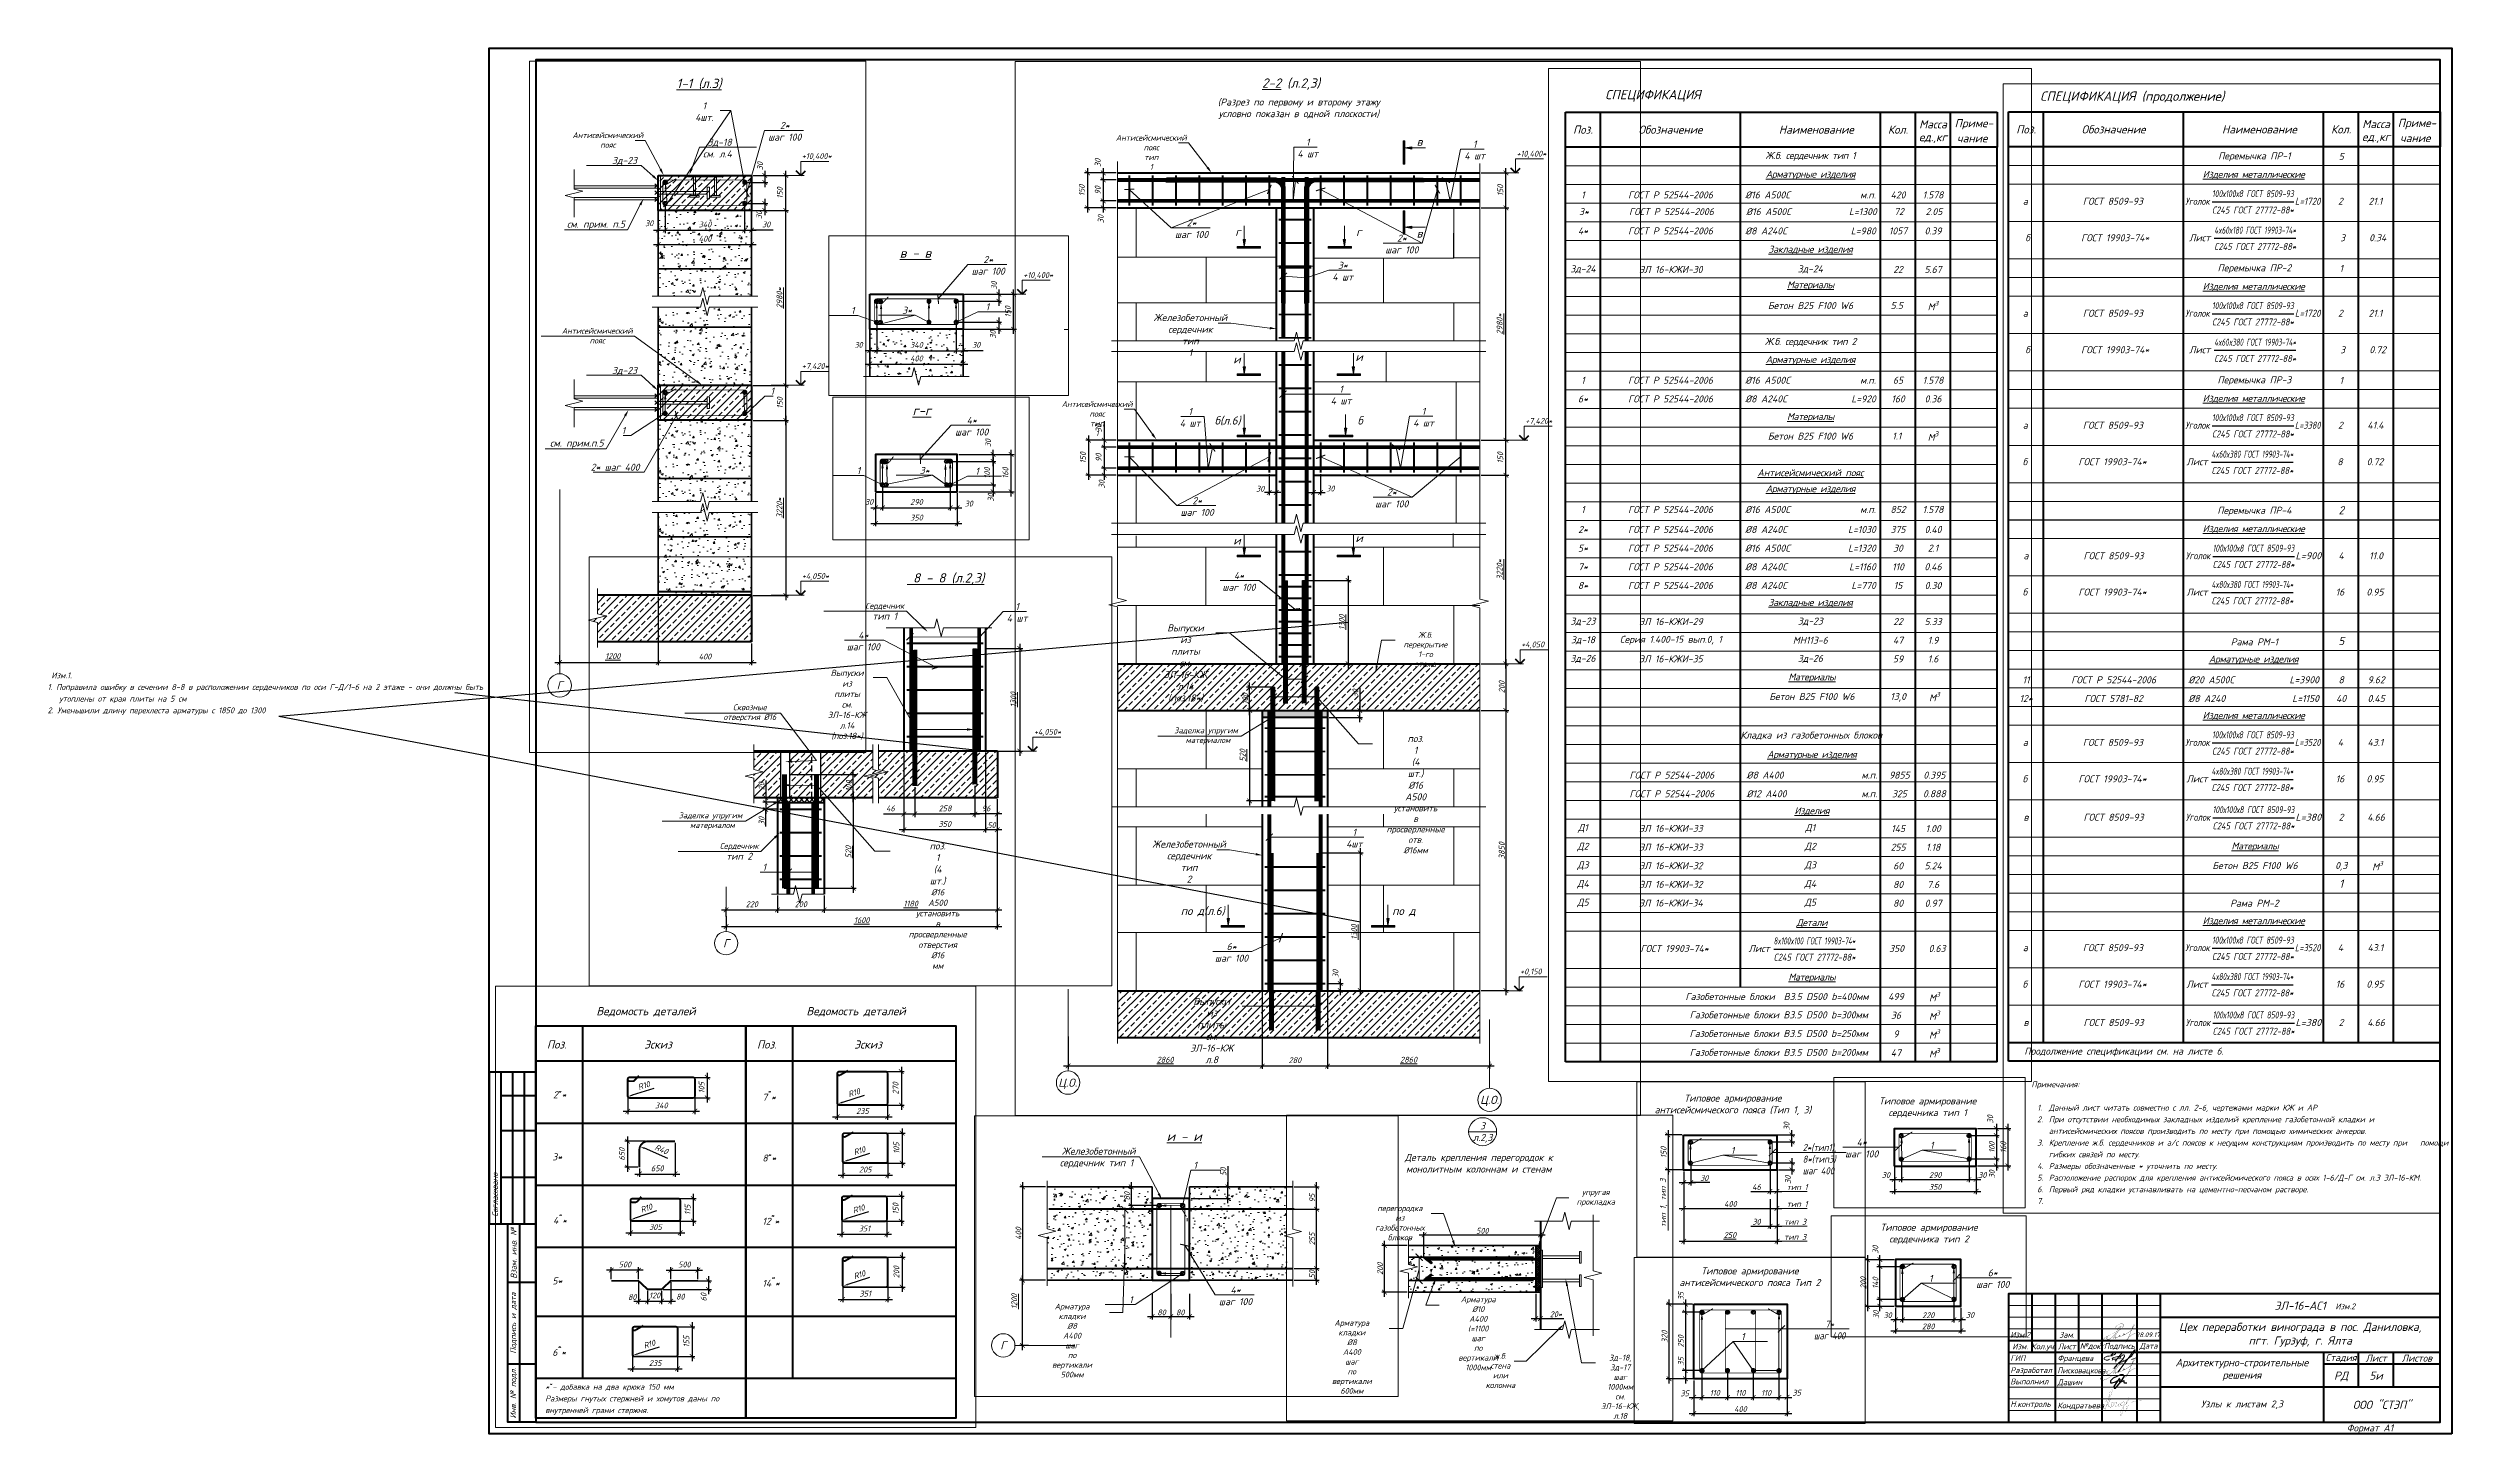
# Paper-space layout 'л.05 и2' of a CAD drawing. Header units: millimetres. Extents: x -189 to 841, y 0 to 594.
# The model-space entities are those that its viewports show. They can reach past a viewport. Long polylines and large blocks are cut down to what shows.
import ezdxf
from ezdxf import colors
from ezdxf.entities.mleader import LeaderData, LeaderLine
from ezdxf.enums import TextEntityAlignment as Align
from ezdxf.math import Vec2, Vec3

# ---------------------------------------------------------------- set-up
doc = ezdxf.new("R2010")
doc.units = ezdxf.units.MM
doc.header["$PDMODE"] = 3
for name, pattern in [('DASHED2', [0.375, 0.25, -0.125]), ('GOST2.303 5', [24, 20, -1.5, 1, -1.5]), ('HIDDEN', [0.375, 0.25, -0.125])]:
    doc.linetypes.add(name, pattern=pattern)
doc.layers.get('0').update_dxf_attribs({"lineweight": 5})
doc.layers.get('Defpoints').update_dxf_attribs({"lineweight": 0})
for name, color, linetype, lineweight in [('!!! Подписи', 7, 'Continuous', 40), ('!!!Изм.1', 170, 'Continuous', 30), ('!!!Металл', 7, 'Continuous', 15), ('!!ПОДПИСИ', 7, 'Continuous', 13), ('#Cварка', 96, 'Continuous', 30), ('#Dimensions', 7, 'Continuous', 9), ('#Арматура', 152, 'Continuous', 30), ('#Бетон разрез', 22, 'Continuous', 40), ('#Выноски', 7, 'Continuous', 15), ('#Газобетон', 152, 'Continuous', 35), ('#Газобетон вид', 150, 'Continuous', 18), ('#Оси', 7, 'Continuous', 9), ('#разм', 7, 'Continuous', 9), ('#Техт', 7, 'Continuous', 18), ('A-okno', 7, 'Continuous', 0), ('k_ Арматура', 3, 'Continuous', 50), ('k_ Каркасы', 66, 'Continuous', 0), ('k_ Размеры', 7, 'Continuous', 15), ('k_ Рамка', 251, 'Continuous', 40), ('Штриховка', 7, 'Continuous', 25)]:
    doc.layers.add(name, color=color, linetype=linetype, lineweight=lineweight)
for name, color, linetype, lineweight, true_color in [('#Hatch', 7, 'Continuous', 5, 0x525252), ('#Арматура вид_1', 7, 'Continuous', 35, 0x454545), ('#Арматура вид_2', 7, 'Continuous', 35, 0x616161)]:
    doc.layers.add(name, color=color, linetype=linetype, lineweight=lineweight, true_color=true_color)
doc.layers.add('#Текст', color=7, linetype='Continuous')
doc.layers.add('NoPrint', color=18, linetype='Continuous', plot=False)
doc.styles.add('GOST 2.304', font='isocpeui.ttf')
doc.styles.get("Standard").update_dxf_attribs({"font": 'arial.ttf'})
doc.styles.add('STEP PR', font='isocpeui.ttf')
doc.dimstyles.new('SPDS', dxfattribs={"dimscale": 10, "dimtxt": 2.5, "dimasz": 2, "dimexe": 1.25, "dimexo": 0.625, "dimtad": 1, "dimdec": 0, "dimrnd": 0.001, "dimtxsty": 'STEP PR', "dimblk": 'ARCHTICK', "dimcen": 2.5, "dimdle": 2, "dimclrd": 256, "dimclre": 256, "dimclrt": 7, "dimadec": 0, "dimazin": 2, "dimtfac": 0.75, "dimtdec": 0, "dimtmove": 1, "dimatfit": 3, "dimfxl": 1, "dimtolj": 1, "dimarcsym": 1})

psp = doc.layouts.new('л.05 и2')

# ---------------------------------------------------------------- texts
at = {"layer": '!!!Изм.1', "width": 10, "attachment_point": 5, "line_spacing_factor": 0.96, "style": 'STEP PR'}
for s, insert, char_height in [('Изм.2', (795.1, 54.9), 2.5), ('Изм.2', (655.8, 42.7), 2.5), ('Зам.', (675.8, 42.7), 2.5), ('{\\fISOCPEUR|b1|i1|c204|p34;28.09.17}', (710.5, 42.7), 2)]:
    psp.add_mtext(s, dxfattribs=dict(at, insert=insert, char_height=char_height))
at = {"layer": '#Текст', "color": 1, "insert": (660.6, 151.3), "char_height": 2.5, "width": 175.186, "attachment_point": 1, "line_spacing_factor": 1.2, "style": 'STEP PR'}
psp.add_mtext('{\\C256;Примечания:\\P\\P\\pi-5,l7.5,t7.5;1.^IДанный лист читать совместно с лл. 2-6, чертежами марки КЖ и АР\\P2.^IПри отсутствии необходимых закладных изделий крепление газобетонной кладки и \\H1.5x; \\H0.66667x;антисейсмических поясов производить по месту при помощью химических анкеров. \\H2x; \\H0.5x;\\P3.^IКрепление ж.б. сердечников и а/с поясов к несущим конструкциям производить по месту при \\H2.5x; \\H0.4x;помощи гибких связей по месту.\\H3x; \\H0.33333x;\\P4.^IРазмеры обозначенные * уточнить по месту.\\H3.5x; \\H0.28571x;\\P5.^IРасположение распорок для крепления антисейсмического пояса в осях 1-6/Д-Г см. л.3 ЭЛ-16-КМ. \\H4x; \\H0.25x;\\P6.^IПервый ряд кладки устанавливать на цементно-песчаном растворе.\\H4.5x; \\H0.22222x;\\P7.^I\\H5x; }', dxfattribs=at)
at = {"layer": 'k_ Рамка', "insert": (750.8, 12.7), "char_height": 3, "width": 70, "attachment_point": 5, "line_spacing_factor": 1.1, "style": 'STEP PR'}
psp.add_mtext('\\A1;Узлы к листам 2,3', dxfattribs=at)
at = {"layer": 'NoPrint', "color": 1, "insert": (-191.9, 326.6), "char_height": 2.5, "width": 186.882, "attachment_point": 1, "line_spacing_factor": 1.2, "style": 'STEP PR'}
psp.add_mtext('\\pi-5,l7.5;{\\C256; Изм.1. \\P1. Поправила ошибку в сечении 8-8 в расположении сердечников по оси Г-Д/1-6 на 2 этаже - они должны быть  утоплены от края плиты на 5 см\\P2. Уменьшили длину перехлеста арматуры с 1850 до 1300 }', dxfattribs=at)

msp = doc.modelspace()

# ---------------------------------------------------------------- texts
at = {"layer": '#Dimensions', "style": 'STEP PR'}
for s, p in [('%%U2-2%%U (л.2,3)', (17871.4, 44542.9)), ('%%U1-1 (л.3)', (15262.8, 43750.5)), ('%%Uв - в', (21806.6, 42805.4)), ('%%Uг-г', (22839.1, 42755.8)), ('%%U 8 - 8 (л.2,3)', (11785, 42520.1))]:
    msp.add_text(s, height=40, dxfattribs=at).set_placement(p, align=Align.CENTER)
at = {"layer": '#Выноски', "char_height": 30, "attachment_point": 2, "style": 'STEP PR', "bg_fill": 2}
for s, insert, width in [('Типовое армирование антисейсмического пояса Тип 2', (21517.5, 39096.1), 750.366), ('Типовое армирование антисейсмического пояса (Тип 1, 3)', (20248.9, 38941.8), 738.341)]:
    msp.add_mtext(s, dxfattribs=dict(at, insert=insert, width=width))
at = {"layer": '#Оси', "linetype": 'Continuous', "ltscale": 100, "style": 'GOST 2.304'}
for s, p in [('Г', (14665.4, 41190.2)), ('Г', (10844.1, 40974.1)), ('Ц.О.', (16914.4, 40278.5)), ('Ц.О.', (18722.2, 40204.9)), ('Г', (14858.9, 37981.5))]:
    msp.add_text(s, height=35, dxfattribs=at).set_placement(p, align=Align.MIDDLE_CENTER)
at = {"layer": '#Техт', "char_height": 300, "width": 6000, "attachment_point": 5, "style": 'STEP PR'}
for s, insert in [('ЭЛ 16-КЖИ-30', (658.2, 108641.4)), ('ЭЛ 16-КЖИ-29', (658.2, 93546.5)), ('Серия 1.400-15 вып.0, 1 ', (658.2, 92747.1)), ('ЭЛ 16-КЖИ-35', (658.2, 91947.6)), ('ЭЛ 16-КЖИ-33', (658.2, 84685.4)), ('ЭЛ 16-КЖИ-33', (658.2, 83885.4)), ('ЭЛ 16-КЖИ-32', (658.2, 83085.4)), ('ЭЛ 16-КЖИ-32', (658.2, 82285.4)), ('ЭЛ 16-КЖИ-34', (658.2, 81485.4))]:
    msp.add_mtext(s, dxfattribs=dict(at, insert=insert))
at = {"style": 'STEP PR'}
for s, p in [('Масса', (37064.9, 115390.9)), ('Приме-', (38814.9, 115390.9)), ('Поз.', (22064.9, 115162.1)), ('Обозначение', (25814.9, 115162.1)), ('Наименование', (32064.9, 115162.1)), ('Кол.', (35564.9, 115162.1)), ('Приме-', (13640.7, 114863.9)), ('Масса', (11890.7, 114863.9)), ('ед.,кг', (37064.9, 114798.7)), ('чание', (38741.7, 114790.2)), ('Поз.', (-3109.3, 114635.1)), ('Обозначение', (640.7, 114635.1)), ('Наименование', (6890.7, 114635.1)), ('Кол.', (10390.7, 114635.1)), ('ед.,кг', (11890.7, 114271.8)), ('чание', (13567.5, 114263.2))]:
    msp.add_text(s, height=350, dxfattribs=at).set_placement(p, align=Align.MIDDLE)
for s, height, p in [('5', 300, (35570, 113854)), ('1', 300, (35570, 109054)), ('5.5', 300, (10336.9, 106947.1)), ('1', 300, (35570, 104254)), ('1.1', 300, (10336.9, 101350.5)), ('2', 350, (35570, 98661.3)), ('5', 350, (35570, 93061.3)), ('13,0', 300, (10395.8, 90188.1)), ('145', 300, (10395.8, 84527)), ('255', 300, (10395.8, 83727)), ('0,3', 300, (35570, 83461.3)), ('60', 300, (10395.8, 82927)), ('5.24', 300, (11895.8, 82927)), ('1', 350, (35570, 82661.3)), ('80', 300, (10395.8, 82127)), ('7.6', 300, (11895.8, 82127)), ('80', 300, (10395.8, 81327)), ('499', 300, (10301.4, 77325.7)), ('36', 300, (10301.4, 76525.7)), ('9', 300, (10301.4, 75725.7)), ('47', 300, (10301.4, 74918))]:
    msp.add_text(s, height=height, dxfattribs=at).set_placement(p, align=Align.CENTER)
at = {"color": 5, "style": 'STEP PR'}
for s, p in [('1.00', (11895.8, 84527)), ('1.18', (11895.8, 83727)), ('0.97', (11895.8, 81327))]:
    msp.add_text(s, height=300, dxfattribs=at).set_placement(p, align=Align.CENTER)
at = {"attachment_point": 5, "style": 'STEP PR'}
for s, insert, char_height, width in [('СПЕЦИФИКАЦИЯ (продолжение)', (26614.9, 116531.3), 400, 10700.842), ('{\\fISOCPEUR|b1|i1|c204|p34;Перемычка ПР-1}', (31847.9, 113987), 300, 6000), ('{\\fISOCPEUR|b1|i1|c204|p34;\\T0.95;Ж.б. сердечник тип 1}', (6640.7, 113485.4), 300, 6000), ('{\\T0.95;\\LИзделия металлические}', (31814.9, 113212.1), 300, 6000), ('{\\T0.95;\\LАрматурные изделия}', (6640.7, 112685.4), 300, 6000), ('{\\T0.95;\\LЗакладные изделия}', (6640.7, 109485.1), 300, 6000), ('{\\fISOCPEUR|b1|i1|c204|p34;Перемычка ПР-2}', (31847.9, 109187), 300, 6000), ('\\A1;Зд-24', (-3109.3, 108641.4), 300, 1535.108), ('\\A1;Зд-24', (6631.9, 108641.4), 300, 6017.554), ('22', (10390.7, 108641.4), 300, 1535.108), ('5.67', (11890.7, 108641.4), 300, 1535.108), ('{\\T0.95;\\LИзделия металлические}', (31814.9, 108412.1), 300, 6000), ('{\\T0.95;\\LМатериалы}', (6640.7, 107945), 300, 6000), ('Бетон В25 F100 W6 ', (6640.7, 107093.9), 300, 6000), ('\\A1;М{\\H0.7x;\\S3^ ;}', (11890.7, 107093.9), 300, 1500), ('{\\fISOCPEUR|b1|i1|c204|p34;\\T0.95;Ж.б. сердечник тип 2}', (6640.7, 105513.6), 300, 6000), ('{\\T0.95;\\LАрматурные изделия}', (6640.7, 104741.9), 300, 6000), ('{\\fISOCPEUR|b1|i1|c204|p34;Перемычка ПР-3}', (31847.9, 104387), 300, 6000), ('{\\T0.95;\\LИзделия металлические}', (31814.9, 103612.1), 300, 6000), ('{\\T0.95;\\LМатериалы}', (6640.7, 102297.2), 300, 6000), ('\\A1;М{\\H0.7x;\\S3^ ;}', (11890.7, 101497.2), 300, 1500), ('Бетон В25 F100 W6 ', (6640.7, 101497.2), 300, 6000), ('{\\fISOCPEUR|b1|i1|c204|p34;\\LАнтисейсмический пояс\\A1; \\l \\A0; }', (6640.7, 99929.2), 300, 6000), ('{\\T0.95;\\LАрматурные изделия}', (6640.7, 99203.1), 300, 6000), ('{\\fISOCPEUR|b1|i1|c204|p34;Перемычка ПР-4}', (31847.9, 98794.4), 300, 6000), ('{\\T0.95;\\LИзделия металлические}', (31814.9, 98026.8), 300, 6000), ('{\\T0.95;\\LЗакладные изделия}', (6640.7, 94346.3), 300, 6000), ('\\A1;Зд-23', (-3109.3, 93546.5), 300, 1535.108), ('\\A1;Зд-23', (6631.9, 93546.5), 300, 6017.554), ('22', (10390.7, 93546.5), 300, 1535.108), ('5.33', (11890.7, 93546.5), 300, 1535.108), ('{\\fISOCPEUR|b1|i1|c204|p34;Рама РМ-1}', (31847.9, 93194.4), 300, 6000), ('\\A1;Зд-18', (-3109.3, 92747.1), 300, 1535.108), ('\\A1;МН113-6', (6631.9, 92747.1), 300, 6017.554), ('47', (10390.7, 92747.1), 300, 1535.108), ('1.9', (11890.7, 92747.1), 300, 1535.108), ('{\\T0.95;\\LАрматурные изделия}', (31814.9, 92419.5), 300, 6000), ('\\A1;Зд-26', (-3109.3, 91947.6), 300, 1535.108), ('\\A1;Зд-26', (6631.9, 91947.6), 300, 6017.554), ('1.6', (11890.7, 91947.6), 300, 1535.108), ('{\\T0.95;\\LМатериалы}', (6699.6, 91134.9), 300, 6000), ('\\A1;М{\\H0.7x;\\S3^ ;}', (11949.6, 90334.9), 300, 1500), ('Бетон В25 F100 W6 ', (6699.6, 90334.9), 300, 6000), ('{\\T0.95;\\LИзделия металлические}', (31814.9, 90019.5), 300, 6000), ('{\\fISOCPEUR|b1|i1|c204|p34;Кладка из газобетонных блоков\\A1; \\A0; }', (6673.7, 88660), 300, 6000), ('{\\T0.95;\\LАрматурные изделия}', (6699.6, 87818.8), 300, 6000), ('{\\T0.95;\\LИзделия}', (6699.6, 85418.8), 300, 6000), ('\\A1;Д1', (-3109.3, 84685.9), 300, 1535.108), ('\\A1;Д1', (6631.9, 84685.6), 300, 6017.554), ('{\\T0.95;\\LМатериалы}', (31873.8, 84408.1), 300, 6000), ('\\A1;Д2', (-3109.3, 83885.9), 300, 1535.108), ('\\A1;Д2', (6631.9, 83885.6), 300, 6017.554), ('Бетон В25 F100 W6 ', (31873.8, 83608.1), 300, 6000), ('\\A1;М{\\H0.7x;\\S3^ ;}', (37123.8, 83608.1), 300, 1500), ('\\A1;Д3', (-3109.3, 83085.9), 300, 1535.108), ('\\A1;Д3', (6631.9, 83085.6), 300, 6017.554), ('\\A1;Д4', (-3109.3, 82285.9), 300, 1535.108), ('\\A1;Д4', (6631.9, 82285.6), 300, 6017.554), ('{\\fISOCPEUR|b1|i1|c204|p34;Рама РМ-2}', (31847.9, 81994.4), 300, 6000), ('\\A1;Д5', (-3109.3, 81485.9), 300, 1535.108), ('\\A1;Д5', (6631.9, 81485.6), 300, 6017.554), ('{\\T0.95;\\LИзделия металлические}', (31814.9, 81219.5), 300, 6000), ('{\\T0.95;\\LДетали}', (6699.6, 80618.8), 300, 6000), ('{\\T0.95;\\LМатериалы}', (6699.6, 78273.7), 300, 6000), ('\\A1;М{\\H0.7x;\\S3^ ;}', (11949.6, 77473.7), 300, 1500), ('Газобетонные блоки  B3.5 D500 b=400мм', (5203.8, 77474.7), 300, 13500), ('Газобетонные блоки B3.5 D500 b=300мм', (5282.2, 76692.9), 300, 10331.106), ('\\A1;М{\\H0.7x;\\S3^ ;}', (11949.6, 76673.7), 300, 1500), ('Газобетонные блоки B3.5 D500 b=250мм', (5282.2, 75892.9), 300, 10331.106), ('\\A1;М{\\H0.7x;\\S3^ ;}', (11949.6, 75873.7), 300, 1500), ('Продолжение спецификации см. на листе 6. ', (26260.4, 75613.9), 300, 9191.057), ('Газобетонные блоки B3.5 D500 b=200мм', (5282.2, 75085.1), 300, 10331.106), ('\\A1;М{\\H0.7x;\\S3^ ;}', (11949.6, 75066), 300, 1500)]:
    msp.add_mtext(s, dxfattribs=dict(at, insert=insert, char_height=char_height, width=width))
at = {"color": 7, "insert": (10390.7, 91947.6), "char_height": 300, "width": 1535.108, "attachment_point": 5, "style": 'STEP PR'}
msp.add_mtext('59', dxfattribs=at)
at = {"style": 'STEP PR', "flags": 8}
msp.add_attdef('СПЕЦИФИКАЦИЯ', (-2154.4, 115935.4), 'Спецификация', height=400, dxfattribs=at)
at = {"layer": 'k_ Размеры', "color": 7, "insert": (19952.4, 38477.8), "char_height": 25, "attachment_point": 5, "rotation": 90, "style": 'STEP PR'}
msp.add_mtext('\\A1;тип 1, тип 3', dxfattribs=at)
at = {"layer": 'k_ Размеры', "color": 7, "char_height": 25, "attachment_point": 5, "style": 'STEP PR'}
for s, insert in [('\\A1;тип 1', (20524.3, 38545.8)), ('\\A1;тип 1', (20524.3, 38473)), ('\\A1;тип 3', (20515.8, 38397.1)), ('\\A1;тип 3', (20515.8, 38331.8))]:
    msp.add_mtext(s, dxfattribs=dict(at, insert=insert))
at = {"layer": 'k_ Рамка', "style": 'STEP PR'}
for s, p in [('Поз.', (-68812.2, 69106.4)), ('Эскиз', (-64644, 69106.4)), ('Поз.', (-59812.2, 69106.4)), ('Эскиз', (-55644, 69106.4))]:
    msp.add_text(s, height=350, dxfattribs=at).set_placement(p)
at = {"layer": 'k_ Рамка', "char_height": 350, "width": 8861.364, "attachment_point": 1, "style": 'STEP PR'}
for insert in [(-67584.3, 70884.2), (-58584.3, 70884.2)]:
    msp.add_mtext('    Ведомость деталей', dxfattribs=dict(at, insert=insert))
at = {"layer": 'k_ Рамка', "attachment_point": 4, "line_spacing_factor": 1.2, "style": 'STEP PR'}
for s, insert, char_height, width in [('\\A1;2{\\H0.7x;\\S*^ ;}*', (-68551.9, 67178.1), 300, 807.27), ('7{\\A1;\\H0.7x;\\S*^ ;}*', (-59582.1, 67124.9), 300, 807.27), ('3*', (-68582.1, 64463.5), 300, 807.27), ('\\A1;8{\\H0.7x;\\S*^ ;}*', (-59582.1, 64465.9), 300, 807.27), ('4{\\A1;\\H0.7x;\\S*^ ;}*', (-68551.9, 61843.1), 300, 807.27), ('12{\\A1;\\H0.7x;\\S*^ ;}*', (-59582.1, 61806.9), 300, 807.27), ('5*', (-68582.1, 59145.5), 300, 807.27), ('14{\\A1;\\H0.7x;\\S*^ ;}*', (-59582.1, 59147.8), 300, 807.27), ('6{\\A1;\\H0.7x;\\S*^ ;}*', (-68582.1, 56186.4), 300, 807.27), ('\\A1;*{\\H0.7x;\\S*^ ;}- добавка на два крюка 150 мм\\PРазмеры гнутых стержней и хомутов даны по внутренней грани стержня. ', (-68886.5, 54116.1), 250, 7797.309)]:
    msp.add_mtext(s, dxfattribs=dict(at, insert=insert, char_height=char_height, width=width))

# ---------------------------------------------------------------- blocks, each defined once
blk = doc.blocks.new('*U283')
for p, q in [((5, -439), (5, -504)), ((10, -439), (10, -504)), ((15, -439), (15, -504)), ((5, -449), (20, -449)), ((5, -464), (20, -464)), ((5, -484), (20, -484)), ((13, -504), (13, -589)), ((8, -529), (20, -529)), ((661, -534), (661, -559)), ((671, -534), (671, -589)), ((681, -534), (681, -559)), ((691, -534), (691, -589)), ((706, -534), (706, -589)), ((716, -534), (716, -574)), ((651, -554), (716, -554)), ((8, -564), (20, -564)), ((651, -559), (836, -559)), ((786, -559), (786, -589)), ((786, -564), (836, -564)), ((801, -574), (801, -559)), ((816, -574), (816, -559)), ((716, -574), (716, -589))]:
    blk.add_line(p, q)
at = {"lineweight": 13}
for p, q in [((651, -539), (716, -539)), ((651, -544), (716, -544)), ((651, -549), (716, -549)), ((651, -564), (716, -564)), ((651, -569), (716, -569)), ((651, -574), (716, -574)), ((651, -579), (716, -579)), ((651, -584), (716, -584))]:
    blk.add_line(p, q, dxfattribs=at)
at = {"extrusion": (-1, 0, 0)}
blk.add_line((716, -544), (836, -544), dxfattribs=at)
for points in [[(841, -594), (0, -594), (0, 0), (841, 0)], [(20, -589), (836, -589), (836, -5), (20, -5)]]:
    blk.add_lwpolyline(points, close=True)
for points in [[(20, -439), (0, -439), (0, -504), (8, -504)], [(20, -589), (8, -589), (8, -504), (20, -504)], [(836, -534), (651, -534), (651, -589)], [(836, -574), (716, -574)]]:
    blk.add_lwpolyline(points)
at = {"style": 'STEP PR'}
blk.add_text('РД', height=3.5, dxfattribs=at).set_placement((793.5, -569), align=Align.MIDDLE_CENTER)
at = {"ltscale": 100, "char_height": 2.5, "attachment_point": 5, "rotation": 90, "style": 'STEP PR'}
for s, insert, width in [('Согласовано', (2.5, -491.5), 25), ('Взам. инв. №', (10.5, -516.5), 25), ('Подпись и дата', (10.5, -546.5), 35), ('Инв. № подл.', (10.5, -576.5), 25)]:
    blk.add_mtext(s, dxfattribs=dict(at, insert=insert, width=width))
at = {"attachment_point": 5, "style": 'STEP PR'}
for s, insert, char_height, width in [('ЭЛ-16-АС1', (776, -539), 3.5, 120), ('Цех переработки винограда в пос. Даниловка,\\Pпгт. Гурзуф, г. Ялта', (776, -551.5), 3.5, 120), ('Архитектурно-строительные решения', (751, -566.5), 3.2, 65.875)]:
    blk.add_mtext(s, dxfattribs=dict(at, insert=insert, char_height=char_height, width=width))
at = {"ltscale": 100, "style": 'STEP PR'}
for s, insert, char_height, width, attachment_point in [('Изм.', (656, -556.5), 2.5, 10, 5), ('{\\W0.9;Кол.уч.}', (666, -556.8), 2.5, 10, 5), ('Лист', (676, -556.5), 2.5, 10, 5), ('№док', (686, -556.5), 2.5, 10, 5), ('Подпись', (698.5, -556.5), 2.5, 15, 5), ('Дата', (711, -556.5), 2.5, 10, 5), ('ГИП', (651.8, -561.5), 2.5, 18.098, 4), ('Разработал', (651.8, -567), 2.5, 18.098, 4), ('{\\W0.8;Писковацкова}', (672, -567.1), 2.5, 18.993, 4), ('Францева', (672, -561.8), 2.5, 18.993, 4), ('Стадия', (793.5, -561.5), 3, 15, 5), ('Лист', (808.5, -561.5), 3, 15, 5), ('Листов', (826, -561.5), 3, 20, 5), ('Выполнил', (651.8, -571.5), 2.5, 18.098, 4), ('{\\W0.88;Дашин}', (672, -572.1), 2.5, 18.993, 4), ('Н.контроль', (651.8, -581.5), 2.5, 18.098, 4), ('{\\W0.88;Кондратьева}', (672, -582.1), 2.5, 18.993, 4)]:
    blk.add_mtext(s, dxfattribs=dict(at, insert=insert, char_height=char_height, width=width, attachment_point=attachment_point))
at = {"insert": (811, -581.5), "char_height": 3.5, "width": 50, "attachment_point": 5, "line_spacing_factor": 1.071429, "style": 'STEP PR'}
blk.add_mtext('ООО "СТЭП"', dxfattribs=at)
at = {"style": 'STEP PR'}
blk.add_attdef('N.ЛИСТА', text='', height=3.5, dxfattribs=at).set_placement((808.5, -569), align=Align.MIDDLE_CENTER)
blk.add_attdef('ФОРМАТ', (795.9, -592.9), '', height=3, dxfattribs=at)
blk = doc.blocks.new('ЭлПодпись_ Кондратьева')
at = {"lineweight": 5, "const_width": 0.05}
for points in [[(-0.9, -0.3), (-1, -0.4), (-1, -0.5), (-1.2, -0.6), (-1.3, -0.6), (-1.3, -0.5), (-1.2, -0.4), (-1.2, -0.3), (-1.2, -0.3), (-1.1, -0.1), (-1.1, 0), (-1.1, 0.1), (-1, 0.2), (-1, 0.3), (-0.9, 0.4), (-0.8, 0.5), (-0.7, 0.7), (-0.6, 0.9), (-0.5, 1.2), (-0.4, 1.3), (-0.3, 1.5), (-0.2, 1.6), (-0.1, 1.9), (0.1, 2.1), (0.4, 2.5), (0.5, 2.7), (0.6, 2.8), (0.7, 3), (1, 3.2), (1.2, 3.4)], [(-0.8, 3), (-0.6, 3.1), (-0.5, 3.2), (-0.3, 3.3), (0, 3.4), (0.2, 3.6), (0.4, 3.7), (0.7, 3.9), (0.9, 4.1), (1.1, 4.2), (1.3, 4.4), (1.4, 4.6), (1.6, 4.8), (1.7, 5), (1.9, 5.1), (2, 5.3), (2.1, 5.5), (2.2, 5.6), (2.3, 5.7), (2.4, 5.8), (2.4, 5.9), (2.5, 6), (2.5, 6.1), (2.6, 6.2), (2.6, 6.3), (2.7, 6.4), (2.7, 6.4), (2.7, 6.5), (2.8, 6.6), (2.8, 6.7), (2.8, 6.7), (2.8, 6.8), (2.9, 6.9), (2.9, 7), (2.9, 7), (2.9, 7.1), (3, 7.2), (3, 7.3), (3, 7.4), (3, 7.5), (3.1, 7.6), (3.1, 7.7), (3.1, 7.7), (3.1, 7.8), (3.1, 7.9), (3.2, 8), (3.2, 8.1), (3.1, 8.1), (3.1, 8.2), (3.1, 8.2), (3.1, 8.3), (3, 8.3), (3, 8.3), (2.9, 8.3), (2.8, 8.3), (2.8, 8.3), (2.7, 8.2), (2.6, 8.2), (2.6, 8.1), (2.5, 8), (2.5, 7.9), (2.4, 7.8), (2.4, 7.7), (2.3, 7.6), (2.3, 7.5), (2.2, 7.4), (2.2, 7.3), (2.1, 7.2), (2.1, 7.1), (2, 7), (2, 6.9), (2, 6.8), (1.9, 6.7), (1.9, 6.6), (1.8, 6.4), (1.8, 6.3), (1.7, 6.1), (1.7, 6), (1.6, 5.8), (1.5, 5.6), (1.5, 5.4), (1.4, 5.2), (1.3, 5), (1.2, 4.8), (1.2, 4.6), (1.1, 4.4), (1, 4.2), (0.9, 4), (0.9, 3.8), (0.8, 3.6), (0.7, 3.4), (0.6, 3.2), (0.6, 3), (0.5, 2.9), (0.5, 2.7), (0.4, 2.5), (0.3, 2.3), (0.3, 2.2), (0.2, 2), (0.2, 1.8), (0.1, 1.7), (0, 1.5), (0, 1.4), (-0.1, 1.2), (-0.1, 1.1), (-0.2, 1), (-0.2, 0.9), (-0.3, 0.8), (-0.3, 0.7), (-0.3, 0.6), (-0.4, 0.5), (-0.4, 0.5), (-0.5, 0.4), (-0.5, 0.3), (-0.5, 0.3), (-0.5, 0.2), (-0.6, 0.1), (-0.6, 0.1), (-0.8, -0.3)], [(0.8, 2.4), (0.7, 2.2), (0.6, 2), (0.6, 1.8), (0.6, 1.6), (0.6, 1.5), (0.6, 1.4), (0.6, 1.3), (0.7, 1.2), (0.7, 1.1), (0.7, 1.1), (0.8, 1), (0.8, 1), (0.8, 0.9), (0.9, 0.9), (0.9, 0.9), (0.9, 0.8), (1, 0.8), (1, 0.8), (1.1, 0.8), (1.1, 0.7), (1.1, 0.7), (1.2, 0.7), (1.2, 0.7), (1.3, 0.7), (1.3, 0.7), (1.3, 0.7), (1.4, 0.6), (1.4, 0.6), (1.5, 0.6), (1.5, 0.6), (1.5, 0.6), (1.6, 0.6), (1.6, 0.6), (1.7, 0.6), (1.7, 0.6), (1.8, 0.6), (1.8, 0.6), (1.9, 0.6), (1.9, 0.6), (2, 0.6), (2, 0.6), (2.1, 0.7), (2.1, 0.7), (2.2, 0.7), (2.2, 0.7), (2.3, 0.8), (2.4, 0.8), (2.4, 0.9), (2.5, 0.9), (2.6, 1), (2.6, 1.1), (2.7, 1.2), (2.8, 1.4), (2.9, 1.5), (3, 1.8), (3.1, 2)], [(1.2, 3.4), (1.2, 3.5), (1.2, 3.5), (1.3, 3.6), (1.3, 3.6), (1.4, 3.7), (1.5, 3.7), (1.5, 3.7), (1.6, 3.8), (1.6, 3.8), (1.7, 3.9), (1.8, 3.9), (1.9, 3.9), (1.9, 3.9), (2, 4), (2.1, 4), (2.2, 4), (2.3, 4), (2.4, 4), (2.5, 4), (2.6, 4), (2.7, 4), (2.7, 4), (2.8, 4), (2.8, 4), (2.8, 4), (2.8, 4), (2.8, 4), (2.8, 4), (2.6, 4), (2.5, 3.9), (2.4, 3.9), (2.4, 3.9), (2.3, 3.9), (2.2, 3.9), (2.1, 3.9), (2, 3.8), (1.9, 3.8), (1.8, 3.8), (1.8, 3.7), (1.7, 3.7), (1.7, 3.7), (1.6, 3.6), (1.5, 3.6), (1.5, 3.5), (1.4, 3.5), (1.4, 3.4), (1.3, 3.4), (1.3, 3.3), (1.3, 3.3), (1.2, 3.2), (1.2, 3.1), (1.1, 3.1), (1.1, 3), (1, 3), (1, 2.9), (1, 2.8), (0.9, 2.8), (0.9, 2.7), (0.9, 2.6), (0.8, 2.6), (0.8, 2.4)], [(3.1, 2), (3.1, 2.1), (3.1, 2.1), (3.2, 2.1), (3.2, 2.2), (3.1, 2.3), (3.1, 2.3), (3.1, 2.4), (3.1, 2.4), (3, 2.5), (3, 2.5), (2.9, 2.5), (2.8, 2.5), (2.8, 2.5), (2.7, 2.5), (2.6, 2.5), (2.6, 2.5), (2.5, 2.5), (2.4, 2.5), (2.4, 2.4), (2.3, 2.4), (2.3, 2.3), (2.2, 2.3), (2.2, 2.2), (2.1, 2.2), (2.1, 2.1), (2.1, 2), (2, 2), (2, 1.9), (2, 1.8), (2, 1.7), (1.9, 1.7), (1.9, 1.6), (1.9, 1.5), (1.9, 1.4), (1.9, 1.3), (1.9, 1.3), (1.9, 1.2), (1.9, 1.1), (2, 1.1), (2, 1), (2.1, 1), (2.1, 0.9), (2.2, 0.9), (2.3, 0.9), (2.3, 0.9), (2.4, 0.9), (2.5, 0.9), (2.6, 0.9), (2.7, 1), (2.8, 1), (2.9, 1.1), (3, 1.2), (3.1, 1.3), (3.1, 1.4), (3.2, 1.5), (3.2, 1.6), (3.3, 1.7), (3.3, 1.8), (3.3, 1.9), (3.3, 2), (3.3, 2.1), (3.2, 2.2), (3.2, 2.2), (3.2, 2.3), (3.2, 2.3), (3.2, 2.3), (3.2, 2.3), (3.2, 2.3), (3.2, 2.2), (3.2, 2.2), (3.3, 2.2), (3.3, 2.2), (3.4, 2.2), (3.5, 2.2), (3.6, 2.2), (3.7, 2.3), (3.8, 2.3), (4, 2.3), (4.1, 2.4), (4.2, 2.4), (4.2, 2.4), (4.3, 2.4), (4.4, 2.4), (4.4, 2.4), (4.4, 2.4), (4.4, 2.3), (4.4, 2.3), (4.4, 2.2), (4.4, 2.1), (4.3, 2), (4.3, 1.9), (4.2, 1.8), (4.2, 1.7), (4.1, 1.5), (4.1, 1.4), (4, 1.2), (3.9, 1.1), (3.9, 1), (3.8, 0.8), (3.8, 0.7), (3.8, 0.6), (3.8, 0.5), (3.8, 0.5), (3.8, 0.4), (3.9, 0.4), (3.9, 0.4), (4, 0.4), (4.1, 0.5), (4.2, 0.5), (4.3, 0.6), (4.4, 0.6), (4.5, 0.7), (4.6, 0.8), (4.7, 0.8), (4.8, 0.9), (4.8, 1), (4.9, 1.1), (5, 1.2), (5.1, 1.2), (5.1, 1.3), (5.2, 1.4), (5.2, 1.5), (5.3, 1.6), (5.3, 1.7), (5.4, 1.8), (5.4, 1.9), (5.5, 2), (5.5, 2.1), (5.5, 2.1), (5.5, 2.2), (5.6, 2.2), (5.6, 2.2), (5.6, 2.2), (5.6, 2.2), (5.6, 2.2), (5.5, 2.1), (5.5, 2.1), (5.5, 2), (5.4, 1.9), (5.4, 1.8), (5.3, 1.7), (5.3, 1.6), (5.2, 1.5), (5.2, 1.3), (5.1, 1.2), (5.1, 1.1), (5.1, 1.1), (5, 1), (5, 0.9), (5, 0.8), (5, 0.8), (5, 0.7), (5.1, 0.7), (5.1, 0.6), (5.2, 0.6), (5.2, 0.6), (5.3, 0.6), (5.4, 0.6), (5.5, 0.7), (5.6, 0.8), (5.7, 0.9), (5.8, 1), (5.9, 1.1), (6, 1.3), (6.2, 1.4), (6.3, 1.6), (6.4, 1.7), (6.5, 1.8), (6.7, 1.9), (6.8, 2), (7, 2.1), (7.1, 2.1), (7.2, 2.1), (7.3, 2.2), (7.3, 2.2), (7.4, 2.2), (7.3, 2.2), (7.3, 2.2), (7.2, 2.2), (7, 2.2), (6.9, 2.2), (6.8, 2.1), (6.6, 2.1), (6.5, 2), (6.4, 1.9), (6.3, 1.8), (6.2, 1.7), (6.1, 1.6), (6, 1.4), (6, 1.3), (6, 1.2), (6, 1), (6, 0.9), (6, 0.8), (6, 0.8), (6, 0.7), (6.1, 0.6), (6.1, 0.6), (6.2, 0.6), (6.3, 0.6), (6.4, 0.6), (6.6, 0.6), (6.7, 0.7), (6.8, 0.7), (7, 0.8), (7.1, 0.9), (7.2, 0.9), (7.3, 1), (7.4, 1.1), (7.4, 1.2), (7.5, 1.3), (7.5, 1.4), (7.6, 1.5), (7.6, 1.6), (7.6, 1.7), (7.6, 1.8), (7.6, 1.9), (7.7, 1.9), (7.7, 2), (7.7, 2), (7.7, 2.1), (7.7, 2.1), (7.8, 2.1), (7.8, 2), (7.8, 2), (7.7, 1.9), (7.7, 1.9), (7.7, 1.8), (7.7, 1.7), (7.6, 1.5), (7.6, 1.4), (7.5, 1.2), (7.5, 1), (7.4, 0.8), (7.3, 0.6), (7.3, 0.3), (7.2, 0.1), (7.1, -0.2), (7, -0.5), (6.9, -0.8), (6.8, -1.1), (6.7, -1.3), (6.6, -1.6), (6.5, -1.9), (6.3, -2.2), (6.2, -2.5), (6.1, -2.7), (5.9, -2.9), (5.8, -3.1), (5.7, -3.3), (5.5, -3.4), (5.4, -3.5), (5.3, -3.5), (5.3, -3.5), (5.2, -3.5), (5.2, -3.4), (5.2, -3.2), (5.2, -3.1), (5.3, -2.8), (5.3, -2.6), (5.4, -2.3), (5.6, -2.1), (5.7, -1.8), (5.8, -1.5), (6, -1.2), (6.2, -1), (6.3, -0.7), (6.5, -0.5), (6.7, -0.2), (6.9, 0), (7.1, 0.2), (7.3, 0.4), (7.5, 0.6), (7.7, 0.8), (7.9, 1), (8.1, 1.1), (8.3, 1.3), (8.5, 1.5), (8.6, 1.7), (8.8, 1.8), (8.9, 2), (9.1, 2.2), (9.2, 2.4), (9.3, 2.5), (9.4, 2.7), (9.5, 2.9), (9.6, 3), (9.7, 3.2), (9.7, 3.3), (9.7, 3.5), (9.8, 3.6), (9.8, 3.6), (9.7, 3.7), (9.7, 3.6), (9.6, 3.6), (9.5, 3.4), (9.3, 3.2), (9.1, 2.9), (8.9, 2.6), (8.8, 2.3), (8.6, 2), (8.4, 1.7), (8.3, 1.4), (8.2, 1.2), (8.1, 1.1), (8.1, 1), (8.1, 1), (8.2, 1.1), (8.3, 1.1), (8.3, 1.2), (8.4, 1.2), (8.5, 1.2), (8.5, 1.2), (8.5, 1.1), (8.5, 1), (8.5, 0.8), (8.5, 0.6), (8.4, 0.4), (8.4, 0.2), (8.3, -0.1), (8.2, -0.4), (8.1, -0.8), (8, -1.1), (7.9, -1.4), (7.8, -1.7), (7.8, -2), (7.7, -2.2), (7.7, -2.4), (7.6, -2.4), (7.6, -2.4), (7.7, -2.4), (7.7, -2.3), (7.7, -2.2), (7.8, -2), (7.9, -1.8), (8, -1.6), (8.1, -1.4), (8.2, -1.3), (8.3, -1.1), (8.4, -0.9), (8.5, -0.7), (8.6, -0.5), (8.7, -0.4), (8.8, -0.2), (8.9, 0), (9, 0.2), (9.1, 0.3), (9.2, 0.5), (9.3, 0.6), (9.4, 0.8), (9.5, 0.9), (9.6, 1)], [(10.7, 1.4), (10.9, 1.5), (11.1, 1.6), (11.3, 1.7), (11.5, 1.7), (11.6, 1.8), (11.8, 1.8), (11.9, 1.8), (12, 1.8), (12.1, 1.8), (12.3, 1.8), (12.5, 1.9), (12.9, 1.9), (13.3, 1.9), (13.9, 1.9), (14.6, 2), (15.6, 2)]]:
    blk.add_lwpolyline(points, dxfattribs=at)
blk = doc.blocks.new('ЭлПодп_ Писковацкова')
at = {"ltscale": 100}
h = blk.add_hatch(color=256, dxfattribs=at)
h.paths.add_polyline_path([(-0.3, -2.2, -0.120674), (1.2, -0.2, -0.003894), (1.5, 0, 0.005406), (1, -0.3, 0.120674), (-0.5, -2.3, 0.618253), (0.2, -3.3, 0.144344), (2.3, -2.6, 0.018148), (3.4, -1.9, -0.016031), (2.4, -2.5, -0.144344), (0.3, -3.2, -0.618253)])
h.paths.add_polyline_path([(8.9, 5.9, 0.13127), (8, 5.9, 0.001442), (8, 5.9, -0.037089), (8.8, 5.8, -0.412279), (9.2, 5.1, -0.047626), (8.7, 4.1, 0.13439), (9.3, 5.2, 0.412279)])
h = blk.add_hatch(color=256, dxfattribs=at)
edge = h.paths.add_edge_path()
edge.add_arc((5.8, -0.2), 0.156, 186.9947, 274.7415, ccw=False)
edge.add_arc((6.9, -0.2), 1.26, 158.1585, 181.4107, ccw=False)
edge.add_arc((6, 0.1), 0.314, 114.0607, 146.8585, ccw=False)
edge.add_arc((5.9, 0.3), 0.0718, -44.2735, 112.4585, ccw=False)
edge.add_arc((-95, 64.4), 119.5, 327.4419, 327.5797, ccw=False)
edge.add_arc((6.3, -0.2), 0.574, 148.7118, 176.4657)
edge.add_arc((5.9, -0.2), 0.229, 180.6909, 221.2684)
edge.add_arc((5.7, -0.3), 0.0681, 273.0544, 313.6319)
blk.add_hatch(color=256, dxfattribs=at).paths.add_polyline_path([(7.7, 0.8, -0.13099), (7.5, 0.7, -0.457938), (7.5, 0.8, -0.035865), (7.5, 0.9, 0.073282), (7.4, 0.8, 0.062982), (7.3, 0.5)])
for points, const_width in [([(2.3, 0.5, 0.014412), (1, -0.3, 0.120674), (-0.5, -2.3, 0.618253), (0.2, -3.3, 0.144344), (2.3, -2.6, 0.032048), (4.3, -1.3)], 0.05), ([(5.2, 2.9, -0.233334), (5.4, 3.9, -0.174568), (8, 5.9, -0.13127), (8.9, 5.9, -0.412279), (9.3, 5.2, -0.174651), (8.5, 3.9, -0.08251), (6.8, 2.7, 0.060149), (1.2, -0.2, 0.120674), (-0.3, -2.2, 0.618253), (0.3, -3.2, 0.144344), (2.4, -2.5, 0.032048), (4.4, -1.2)], 0.05), ([(8.3, 4.6, 0.116613), (8, 4.8, 0.235202), (7.7, 4.7, 0.049514), (6.7, 3.3, -0.043476), (5.4, 1.2, -0.055055), (3.7, -0.4, -0.20167), (2.5, -0.7, -0.170845), (1.8, -0.3, -0.173578), (1.9, 0.3, -0.32678), (2.2, 0.6, -0.331888), (2.5, 0.4, -0.059302), (2.4, -0.1, 0.621611), (2.6, -0.2), (2.7, -0.1)], 0.1), ([(4.9, -0.5, -0.057291), (5.9, 1.2, 0.008489), (8.3, 4.6)], 0.1), ([(9.9, 1.6, -0.098957), (9.5, 1.2, -0.095894), (9.2, 1, -0.516977), (9.1, 1.2, -0.051005), (9.2, 1.5, -0.095958), (9.3, 1.7, -0.627395), (9.5, 1.7, -0.126867), (9.5, 1.4, -0.026848), (9, 1, -0.12797), (7.6, 0.3, -0.408838), (7.3, 0.5, -0.085013), (7.4, 0.8, -0.174263), (7.7, 1.1, -0.429276), (7.8, 1, -0.125956), (7.7, 0.8), (7.2, 0.5, -0.049685), (5.8, -0.3, -0.402742), (5.6, -0.2, -0.101806), (5.7, 0.3, -0.144093), (5.8, 0.4, -0.815086), (5.9, 0.3, -0.000602), (5.8, 0.1, 0.121695), (5.7, -0.2, 0.209904), (5.8, -0.4)], 0.1), ([(8, 5.9, -0.037089), (8.8, 5.8, -0.412279), (9.2, 5.1, -0.047626), (8.7, 4.1, -0.047626)], 0.05), ([(14.4, 2, 0.05803), (12.6, 1, 0.073128), (10.7, -0.8, 0.095936), (10.2, -1.8, 0.890388), (10.3, -1.9, 0.077303), (11, -1, 0.016701), (12.3, 2.3, 0.028782), (13.1, 4.5, -0.052172), (13.6, 5.5, -0.706562), (13.9, 5.4, -0.044295), (13.5, 4.6, -0.055726), (12.4, 3, -0.091431), (9.8, 1.3, -0.530665), (9.7, 1.4, -0.191005), (9.7, 1.5)], 0.1)]:
    blk.add_lwpolyline(points, format="xyb", dxfattribs=dict(at, const_width=const_width))
blk.add_solid([(13.1, 4.3), (12.8, 3.5), (13.1, 4.2), (13.3, 4.1)], dxfattribs=at)
blk = doc.blocks.new('ЭлПодп_ Францева')
at = {"lineweight": 15}
for points in [[(3.3, 2.1), (2.9, 1.7), (2.5, 1.6), (1.9, 1.6), (1.5, 1.7), (1, 2), (1, 2.5), (1.2, 2.7), (1.4, 2.9), (1.9, 3.1), (2.4, 3.3), (3.1, 3.4), (3.8, 3.5), (4.2, 3.5), (4.4, 3.5), (4.2, 3.9), (4.4, 4.2), (4.8, 4.6), (5.3, 4.8), (5.7, 4.9), (6, 4.7), (5.9, 4.3), (5.2, 3.9), (4.7, 3.8), (4.2, 3.9), (3.8, 3.9)], [(8.1, 3.1), (7.9, 3.2), (7.6, 3.2), (7.1, 3.2), (6.8, 3.2), (6.3, 3.1), (5.7, 2.9), (5.2, 2.8), (4.6, 2.5), (4.4, 2.3), (4.6, 2.2), (4.7, 2.1), (5.4, 2.1), (5.7, 2.1), (6.3, 2.1), (6.9, 2.3), (7.7, 2.5), (8, 2.9), (8.2, 3.3), (8.5, 3.5), (8.7, 3.7), (9, 3.8), (9.3, 3.9), (9.6, 3.9), (9.7, 3.6), (9.7, 3.2), (9.5, 3), (9.4, 2.7), (9.2, 2.4), (8.7, 1.8), (6.9, 0), (5.1, -1.9), (6.9, 0), (8.3, 0.8), (9.3, 1.3), (9.2, 1.3), (9.4, 1), (12.7, 3.4), (13.2, 4), (14, 5.2), (14.3, 5.8), (14.3, 6.1), (14.1, 6.1), (13.3, 5.2), (11.3, 2.4), (6.8, -3.5)], [(4.4, 1.8), (4.6, 1.6)], [(8.7, 4.6), (8.7, 4.8), (5.7, 1.2)], [(12.7, 1.9), (15.1, 2.7)], [(14.2, 1.7), (14.3, 1.7)]]:
    blk.add_lwpolyline(points, dxfattribs=at)
blk = doc.blocks.new('A$C46BD104E')
at = {"layer": '!!! Подписи', "lineweight": 25}
blk.add_lwpolyline([(750, 386), (516, 27), (523, -41), (584, -34), (814, 238), (967, 475), (898, 533), (805, 528), (491, 396), (368, 272), (372, 189), (448, 193), (585, 240), (791, 346), (747, 274), (767, 236), (851, 242), (942, 288), (942, 288), (945, 212), (975, 186), (1070, 192)], dxfattribs=at)
at = {"layer": 'NoPrint', "lineweight": 0}
blk.add_lwpolyline([(0, 500), (1500, 500), (1500, 0), (0, 0)], close=True, dxfattribs=at)
blk = doc.blocks.new('_ArchTick')
at = {"color": 0, "linetype": 'ByBlock', "const_width": 0.15}
blk.add_lwpolyline([(-0.5, -0.5), (0.5, 0.5)], dxfattribs=at)
blk = doc.blocks.new('*D11')
at = {"layer": '#Dimensions', "lineweight": -2, "transparency": 16777216}
for p, q in [((18116, 42451), (18116, 42054)), ((17943, 42431), (18129, 42431)), ((17975, 42074), (18129, 42074))]:
    blk.add_line(p, q, dxfattribs=at)
at = {"layer": 'Defpoints', "color": 0, "transparency": 16777216}
for p in [(17936, 42431), (17968, 42074), (18116, 42074)]:
    blk.add_point(p, dxfattribs=at)
at = {"layer": '#Dimensions', "lineweight": -2, "transparency": 16777216, "xscale": 20, "yscale": 20, "zscale": 20}
for p, rotation in [((18116, 42431), 90), ((18116, 42074), 270)]:
    blk.add_blockref('_ArchTick', p, dxfattribs=dict(at, rotation=rotation))
at = {"layer": '#Dimensions', "transparency": 16777216, "insert": (18089, 42252), "char_height": 25, "attachment_point": 5, "rotation": 90, "style": 'STEP PR'}
blk.add_mtext('\\A1;\\L1300', dxfattribs=at)
blk = doc.blocks.new('*U27')
at = {"color": 0, "linetype": 'ByBlock', "lineweight": -2}
for p, q in [((62.38, 0), (62.69, 1.25)), ((62.69, 1.25), (63.31, -1.25)), ((62.38, 0), (0, 0)), ((63.31, -1.25), (63.63, 0)), ((126, 0), (63.63, 0))]:
    blk.add_line(p, q, dxfattribs=at)
blk = doc.blocks.new('*U171')
at = {"color": 0, "linetype": 'ByBlock', "lineweight": -2}
for p, q in [((62.24, 0), (62.56, 1.25)), ((62.56, 1.25), (63.18, -1.25)), ((62.24, 0), (0, 0)), ((63.18, -1.25), (63.49, 0)), ((125.74, 0), (63.49, 0))]:
    blk.add_line(p, q, dxfattribs=at)
blk = doc.blocks.new('*U16')
at = {"layer": '#разм', "ltscale": 100, "elevation": 0}
for points in [[(4577173, -920400), (4578375, -920400)], [(4577173, -921000), (4577173, -920400)], [(4575899, -921000), (4577323, -921000)]]:
    blk.add_lwpolyline(points, dxfattribs=at)
at = {"layer": 'A-okno', "color": 0, "lineweight": 50, "ltscale": 100, "elevation": 0}
for points in [[(4577173, -921000), (4576973, -920800)], [(4577173, -921000), (4577373, -920800)]]:
    blk.add_lwpolyline(points, dxfattribs=at)
at = {"layer": '#разм', "style": 'STEP PR'}
for tag, p in [('ОТМЕТКА', (4577216, -920299)), ('ПРИМЕЧАНИЕ', (4577314, -920711))]:
    blk.add_attdef(tag, p, '', height=250, dxfattribs=at)
blk = doc.blocks.new('*U22')
at = {"color": 0, "linetype": 'ByBlock', "lineweight": -2}
for p, q in [((26.11, 0), (26.42, 1.25)), ((26.42, 1.25), (27.04, -1.25)), ((26.11, 0), (0, 0)), ((27.04, -1.25), (27.36, 0)), ((53.46, 0), (27.36, 0))]:
    blk.add_line(p, q, dxfattribs=at)
blk = doc.blocks.new('*U28')
at = {"ltscale": 100}
h = blk.add_hatch(color=256, dxfattribs=at)
h.dxf.hatch_style = 1
h.paths.add_polyline_path([(1415, 1070), (1365, 1070), (1315, 1070), (1365, 770)])
h = blk.add_hatch(color=256, dxfattribs=at)
h.dxf.hatch_style = 1
h.paths.add_polyline_path([(1665, 700), (1665, 770), (665, 770), (665, 700)])
at = {"linetype": 'Continuous', "ltscale": 100}
for p, q in [((1365, 770), (1315, 1070)), ((1315, 1070), (1365, 1070)), ((1415, 1070), (1365, 1070)), ((1365, 770), (1415, 1070)), ((1665, 770), (665, 770)), ((665, 700), (1665, 700)), ((1665, 700), (1665, 770))]:
    blk.add_line(p, q, dxfattribs=at)
at = {"linetype": 'Continuous', "ltscale": 100, "extrusion": (1, -1e-16, 0), "elevation": 1365}
blk.add_lwpolyline([(1660, 0), (1070, 0)], dxfattribs=at)
at = {"linetype": 'Continuous', "ltscale": 100}
blk.add_lwpolyline([(665, 700), (665, 770)], dxfattribs=at)
at = {"ltscale": 100, "style": 'STEP PR'}
blk.add_attdef('Nh', text='', height=350, dxfattribs=at).set_placement((1799, 1222), align=Align.RIGHT)
blk = doc.blocks.new('*U20')
at = {"ltscale": 100}
h = blk.add_hatch(color=256, dxfattribs=at)
h.dxf.hatch_style = 1
h.paths.add_polyline_path([(-85, 1070), (-35, 1070), (15, 1070), (-35, 770)])
h = blk.add_hatch(color=256, dxfattribs=at)
h.dxf.hatch_style = 1
h.paths.add_polyline_path([(665, 700), (665, 770), (-335, 770), (-335, 700)])
at = {"linetype": 'Continuous', "ltscale": 100}
for p, q in [((-85, 1070), (-35, 1070)), ((-35, 770), (-85, 1070)), ((-35, 770), (15, 1070)), ((15, 1070), (-35, 1070)), ((-335, 700), (-335, 770)), ((-335, 770), (665, 770)), ((665, 700), (-335, 700))]:
    blk.add_line(p, q, dxfattribs=at)
at = {"linetype": 'Continuous', "ltscale": 100, "extrusion": (-1, -1e-16, 0), "elevation": 35}
blk.add_lwpolyline([(-1660, 0), (-1070, 0)], dxfattribs=at)
at = {"linetype": 'Continuous', "ltscale": 100}
blk.add_lwpolyline([(665, 700), (665, 770)], dxfattribs=at)
at = {"ltscale": 100, "style": 'STEP PR'}
blk.add_attdef('Nh', text='', height=350, dxfattribs=at).set_placement((-192, 1222), align=Align.RIGHT)
blk = doc.blocks.new('*D23')
at = {"layer": '#Dimensions', "lineweight": -2, "transparency": 16777216}
for p, q in [((18686, 42882), (18805, 42882)), ((18792, 42054), (18792, 42902)), ((18686, 42074), (18805, 42074))]:
    blk.add_line(p, q, dxfattribs=at)
at = {"layer": 'Defpoints', "color": 0, "transparency": 16777216}
for p in [(18680, 42882), (18792, 42882), (18680, 42074)]:
    blk.add_point(p, dxfattribs=at)
at = {"layer": '#Dimensions', "lineweight": -2, "transparency": 16777216, "xscale": 20, "yscale": 20, "zscale": 20}
for p, rotation in [((18792, 42882), 90), ((18792, 42074), 270)]:
    blk.add_blockref('_ArchTick', p, dxfattribs=dict(at, rotation=rotation))
at = {"layer": '#Dimensions', "transparency": 16777216, "insert": (18765, 42478), "char_height": 25, "attachment_point": 5, "rotation": 90, "style": 'STEP PR'}
blk.add_mtext('\\A1;\\L3220*\\P', dxfattribs=at)
blk = doc.blocks.new('*D24')
at = {"layer": '#Dimensions', "lineweight": -2, "transparency": 16777216}
for p, q in [((18686, 43032), (18805, 43032)), ((18792, 42862), (18792, 43052)), ((18686, 42882), (18805, 42882))]:
    blk.add_line(p, q, dxfattribs=at)
at = {"layer": 'Defpoints', "color": 0, "transparency": 16777216}
for p in [(18680, 43032), (18792, 43032), (18680, 42882)]:
    blk.add_point(p, dxfattribs=at)
at = {"layer": '#Dimensions', "lineweight": -2, "transparency": 16777216, "xscale": 20, "yscale": 20, "zscale": 20}
for p, rotation in [((18792, 43032), 90), ((18792, 42882), 270)]:
    blk.add_blockref('_ArchTick', p, dxfattribs=dict(at, rotation=rotation))
at = {"layer": '#Dimensions', "transparency": 16777216, "insert": (18768, 42957), "char_height": 25, "attachment_point": 5, "rotation": 90, "style": 'STEP PR'}
blk.add_mtext('\\A1;150', dxfattribs=at)
blk = doc.blocks.new('*D25')
at = {"layer": '#Dimensions', "lineweight": -2, "transparency": 16777216}
for p, q in [((18686, 44028), (18805, 44028)), ((18792, 43012), (18792, 44048)), ((18686, 43032), (18805, 43032))]:
    blk.add_line(p, q, dxfattribs=at)
at = {"layer": 'Defpoints', "color": 0, "transparency": 16777216}
for p in [(18680, 44028), (18792, 44028), (18680, 43032)]:
    blk.add_point(p, dxfattribs=at)
at = {"layer": '#Dimensions', "lineweight": -2, "transparency": 16777216, "xscale": 20, "yscale": 20, "zscale": 20}
for p, rotation in [((18792, 44028), 90), ((18792, 43032), 270)]:
    blk.add_blockref('_ArchTick', p, dxfattribs=dict(at, rotation=rotation))
at = {"layer": '#Dimensions', "transparency": 16777216, "insert": (18765, 43530), "char_height": 25, "attachment_point": 5, "rotation": 90, "style": 'STEP PR'}
blk.add_mtext('\\A1;\\L2980*', dxfattribs=at)
blk = doc.blocks.new('*D26')
at = {"layer": '#Dimensions', "lineweight": -2, "transparency": 16777216}
for p, q in [((18792, 44008), (18792, 44198)), ((18686, 44178), (18805, 44178)), ((18686, 44028), (18805, 44028))]:
    blk.add_line(p, q, dxfattribs=at)
at = {"layer": 'Defpoints', "color": 0, "transparency": 16777216}
for p in [(18680, 44178), (18792, 44178), (18680, 44028)]:
    blk.add_point(p, dxfattribs=at)
at = {"layer": '#Dimensions', "lineweight": -2, "transparency": 16777216, "xscale": 20, "yscale": 20, "zscale": 20}
for p, rotation in [((18792, 44178), 90), ((18792, 44028), 270)]:
    blk.add_blockref('_ArchTick', p, dxfattribs=dict(at, rotation=rotation))
at = {"layer": '#Dimensions', "transparency": 16777216, "insert": (18768, 44103), "char_height": 25, "attachment_point": 5, "rotation": 90, "style": 'STEP PR'}
blk.add_mtext('\\A1;150', dxfattribs=at)
blk = doc.blocks.new('*U55')
at = {"ltscale": 100}
h = blk.add_hatch(color=256, dxfattribs=at)
h.dxf.hatch_style = 1
h.paths.add_polyline_path([(1415, 1070), (1365, 1070), (1315, 1070), (1365, 770)])
h = blk.add_hatch(color=256, dxfattribs=at)
h.dxf.hatch_style = 1
h.paths.add_polyline_path([(1665, 700), (1665, 770), (665, 770), (665, 700)])
at = {"linetype": 'Continuous', "ltscale": 100}
for p, q in [((1365, 770), (1315, 1070)), ((1315, 1070), (1365, 1070)), ((1415, 1070), (1365, 1070)), ((1365, 770), (1415, 1070)), ((1665, 770), (665, 770)), ((665, 700), (1665, 700)), ((1665, 700), (1665, 770))]:
    blk.add_line(p, q, dxfattribs=at)
at = {"linetype": 'Continuous', "ltscale": 100, "extrusion": (1, -1e-16, 0), "elevation": 1365}
blk.add_lwpolyline([(1660, 0), (1070, 0)], dxfattribs=at)
at = {"linetype": 'Continuous', "ltscale": 100}
blk.add_lwpolyline([(665, 700), (665, 770)], dxfattribs=at)
at = {"ltscale": 100, "style": 'STEP PR'}
blk.add_attdef('Nh', text='', height=350, dxfattribs=at).set_placement((1799, 1222), align=Align.RIGHT)
blk = doc.blocks.new('*D30')
at = {"layer": '#Dimensions', "lineweight": -2, "transparency": 16777216}
for p, q in [((17067, 44198), (17067, 44128)), ((17122, 44178), (17055, 44178)), ((17122, 44148), (17055, 44148))]:
    blk.add_line(p, q, dxfattribs=at)
at = {"layer": 'Defpoints', "color": 0, "transparency": 16777216}
for p in [(17067, 44148), (17128, 44178), (17128, 44148)]:
    blk.add_point(p, dxfattribs=at)
at = {"layer": '#Dimensions', "lineweight": -2, "transparency": 16777216, "xscale": 20, "yscale": 20, "zscale": 20}
for p, rotation in [((17067, 44178), 90), ((17067, 44148), 270)]:
    blk.add_blockref('_ArchTick', p, dxfattribs=dict(at, rotation=rotation))
at = {"layer": '#Dimensions', "transparency": 16777216, "insert": (17043, 44221), "char_height": 25, "attachment_point": 5, "rotation": 90, "style": 'STEP PR'}
blk.add_mtext('\\A1;30', dxfattribs=at)
blk = doc.blocks.new('*D31')
at = {"layer": '#Dimensions', "lineweight": -2, "transparency": 16777216}
for p, q in [((17122, 44148), (17055, 44148)), ((17067, 44168), (17067, 44038)), ((17122, 44058), (17055, 44058))]:
    blk.add_line(p, q, dxfattribs=at)
at = {"layer": 'Defpoints', "color": 0, "transparency": 16777216}
for p in [(17128, 44148), (17067, 44058), (17128, 44058)]:
    blk.add_point(p, dxfattribs=at)
at = {"layer": '#Dimensions', "lineweight": -2, "transparency": 16777216, "xscale": 20, "yscale": 20, "zscale": 20}
for p, rotation in [((17067, 44148), 90), ((17067, 44058), 270)]:
    blk.add_blockref('_ArchTick', p, dxfattribs=dict(at, rotation=rotation))
at = {"layer": '#Dimensions', "transparency": 16777216, "insert": (17043, 44103), "char_height": 25, "attachment_point": 5, "rotation": 90, "style": 'STEP PR'}
blk.add_mtext('\\A1;90', dxfattribs=at)
blk = doc.blocks.new('*D32')
at = {"layer": '#Dimensions', "lineweight": -2, "transparency": 16777216}
for p, q in [((17122, 44058), (17055, 44058)), ((17122, 44028), (17055, 44028)), ((17067, 44078), (17067, 44008))]:
    blk.add_line(p, q, dxfattribs=at)
at = {"layer": 'Defpoints', "color": 0, "transparency": 16777216}
for p in [(17067, 44028), (17128, 44058), (17128, 44028)]:
    blk.add_point(p, dxfattribs=at)
at = {"layer": '#Dimensions', "lineweight": -2, "transparency": 16777216, "xscale": 20, "yscale": 20, "zscale": 20}
for p, rotation in [((17067, 44058), 90), ((17067, 44028), 270)]:
    blk.add_blockref('_ArchTick', p, dxfattribs=dict(at, rotation=rotation))
at = {"layer": '#Dimensions', "transparency": 16777216, "insert": (17056, 43980), "char_height": 25, "attachment_point": 5, "rotation": 90, "style": 'STEP PR'}
blk.add_mtext('\\A1;30', dxfattribs=at)
blk = doc.blocks.new('*D33')
at = {"layer": '#Dimensions', "lineweight": -2, "transparency": 16777216}
for p, q in [((17000, 44198), (17000, 44008)), ((17122, 44178), (16987, 44178)), ((17122, 44028), (16987, 44028))]:
    blk.add_line(p, q, dxfattribs=at)
at = {"layer": 'Defpoints', "color": 0, "transparency": 16777216}
for p in [(17128, 44178), (17000, 44028), (17128, 44028)]:
    blk.add_point(p, dxfattribs=at)
at = {"layer": '#Dimensions', "lineweight": -2, "transparency": 16777216, "xscale": 20, "yscale": 20, "zscale": 20}
for p, rotation in [((17000, 44178), 90), ((17000, 44028), 270)]:
    blk.add_blockref('_ArchTick', p, dxfattribs=dict(at, rotation=rotation))
at = {"layer": '#Dimensions', "transparency": 16777216, "insert": (16975, 44103), "char_height": 25, "attachment_point": 5, "rotation": 90, "style": 'STEP PR'}
blk.add_mtext('\\A1;150', dxfattribs=at)
blk = doc.blocks.new('*D37')
at = {"layer": '#Dimensions', "lineweight": -2, "transparency": 16777216}
for p, q in [((17071, 43114), (17071, 43032)), ((17122, 43032), (17059, 43032)), ((17122, 43002), (17059, 43002)), ((17071, 43052), (17071, 42982))]:
    blk.add_line(p, q, dxfattribs=at)
at = {"layer": 'Defpoints', "color": 0, "transparency": 16777216}
for p in [(17071, 43002), (17128, 43032), (17128, 43002)]:
    blk.add_point(p, dxfattribs=at)
at = {"layer": '#Dimensions', "lineweight": -2, "transparency": 16777216, "xscale": 20, "yscale": 20, "zscale": 20}
for p, rotation in [((17071, 43032), 90), ((17071, 43002), 270)]:
    blk.add_blockref('_ArchTick', p, dxfattribs=dict(at, rotation=rotation))
at = {"layer": '#Dimensions', "transparency": 16777216, "insert": (17047, 43084), "char_height": 25, "attachment_point": 5, "rotation": 90, "style": 'STEP PR'}
blk.add_mtext('\\A1;30', dxfattribs=at)
blk = doc.blocks.new('*D34')
at = {"layer": '#Dimensions', "lineweight": -2, "transparency": 16777216}
for p, q in [((17122, 43002), (17059, 43002)), ((17071, 43022), (17071, 42892)), ((17122, 42912), (17059, 42912))]:
    blk.add_line(p, q, dxfattribs=at)
at = {"layer": 'Defpoints', "color": 0, "transparency": 16777216}
for p in [(17128, 43002), (17071, 42912), (17128, 42912)]:
    blk.add_point(p, dxfattribs=at)
at = {"layer": '#Dimensions', "lineweight": -2, "transparency": 16777216, "xscale": 20, "yscale": 20, "zscale": 20}
for p, rotation in [((17071, 43002), 90), ((17071, 42912), 270)]:
    blk.add_blockref('_ArchTick', p, dxfattribs=dict(at, rotation=rotation))
at = {"layer": '#Dimensions', "transparency": 16777216, "insert": (17047, 42957), "char_height": 25, "attachment_point": 5, "rotation": 90, "style": 'STEP PR'}
blk.add_mtext('\\A1;90', dxfattribs=at)
blk = doc.blocks.new('*D35')
at = {"layer": '#Dimensions', "lineweight": -2, "transparency": 16777216}
for p, q in [((17122, 42912), (17059, 42912)), ((17122, 42882), (17059, 42882)), ((17071, 42932), (17071, 42862))]:
    blk.add_line(p, q, dxfattribs=at)
at = {"layer": 'Defpoints', "color": 0, "transparency": 16777216}
for p in [(17071, 42882), (17128, 42912), (17128, 42882)]:
    blk.add_point(p, dxfattribs=at)
at = {"layer": '#Dimensions', "lineweight": -2, "transparency": 16777216, "xscale": 20, "yscale": 20, "zscale": 20}
for p, rotation in [((17071, 42912), 90), ((17071, 42882), 270)]:
    blk.add_blockref('_ArchTick', p, dxfattribs=dict(at, rotation=rotation))
at = {"layer": '#Dimensions', "transparency": 16777216, "insert": (17060, 42843), "char_height": 25, "attachment_point": 5, "rotation": 90, "style": 'STEP PR'}
blk.add_mtext('\\A1;30', dxfattribs=at)
blk = doc.blocks.new('*D36')
at = {"layer": '#Dimensions', "lineweight": -2, "transparency": 16777216}
for p, q in [((17122, 43032), (16992, 43032)), ((17004, 43052), (17004, 42862)), ((17122, 42882), (16992, 42882))]:
    blk.add_line(p, q, dxfattribs=at)
at = {"layer": 'Defpoints', "color": 0, "transparency": 16777216}
for p in [(17128, 43032), (17004, 42882), (17128, 42882)]:
    blk.add_point(p, dxfattribs=at)
at = {"layer": '#Dimensions', "lineweight": -2, "transparency": 16777216, "xscale": 20, "yscale": 20, "zscale": 20}
for p, rotation in [((17004, 43032), 90), ((17004, 42882), 270)]:
    blk.add_blockref('_ArchTick', p, dxfattribs=dict(at, rotation=rotation))
at = {"layer": '#Dimensions', "transparency": 16777216, "insert": (16980, 42957), "char_height": 25, "attachment_point": 5, "rotation": 90, "style": 'STEP PR'}
blk.add_mtext('\\A1;150', dxfattribs=at)
blk = doc.blocks.new('*D38')
at = {"layer": '#Dimensions', "lineweight": -2, "transparency": 16777216}
for p, q in [((17968, 42876), (17968, 42796)), ((17998, 42886), (17998, 42796)), ((17948, 42808), (18018, 42808))]:
    blk.add_line(p, q, dxfattribs=at)
at = {"layer": 'Defpoints', "color": 0, "transparency": 16777216}
for p in [(17968, 42882), (17998, 42892), (17998, 42808)]:
    blk.add_point(p, dxfattribs=at)
at = {"layer": '#Dimensions', "lineweight": -2, "transparency": 16777216, "xscale": 20, "yscale": 20, "zscale": 20, "rotation": 180}
blk.add_blockref('_ArchTick', (17968, 42808), dxfattribs=at)
at = {"layer": '#Dimensions', "lineweight": -2, "transparency": 16777216, "xscale": 20, "yscale": 20, "zscale": 20}
blk.add_blockref('_ArchTick', (17998, 42808), dxfattribs=at)
at = {"layer": '#Dimensions', "transparency": 16777216, "insert": (18040, 42825), "char_height": 25, "attachment_point": 5, "style": 'STEP PR'}
blk.add_mtext('\\A1;30', dxfattribs=at)
blk = doc.blocks.new('*D39')
at = {"layer": '#Dimensions', "lineweight": -2, "transparency": 16777216}
for p, q in [((17778, 42886), (17778, 42796)), ((17808, 42876), (17808, 42796)), ((17828, 42808), (17758, 42808))]:
    blk.add_line(p, q, dxfattribs=at)
at = {"layer": 'Defpoints', "color": 0, "transparency": 16777216}
for p in [(17778, 42892), (17808, 42882), (17778, 42808)]:
    blk.add_point(p, dxfattribs=at)
at = {"layer": '#Dimensions', "lineweight": -2, "transparency": 16777216, "xscale": 20, "yscale": 20, "zscale": 20, "rotation": 180}
blk.add_blockref('_ArchTick', (17778, 42808), dxfattribs=at)
at = {"layer": '#Dimensions', "lineweight": -2, "transparency": 16777216, "xscale": 20, "yscale": 20, "zscale": 20}
blk.add_blockref('_ArchTick', (17808, 42808), dxfattribs=at)
at = {"layer": '#Dimensions', "transparency": 16777216, "insert": (17739, 42824), "char_height": 25, "attachment_point": 5, "style": 'STEP PR'}
blk.add_mtext('\\A1;30', dxfattribs=at)
blk = doc.blocks.new('*U6')
at = {"layer": '#Арматура', "lineweight": 0}
h = blk.add_hatch(dxfattribs=at)
h.set_pattern_fill('ANSI31', scale=1.6)
edge = h.paths.add_edge_path()
edge.add_arc((0, 8), 8, 0, 360)
blk.add_circle((0, 8), 8)
blk = doc.blocks.new('*D42')
at = {"layer": '#Dimensions', "lineweight": -2, "transparency": 16777216}
for p, q in [((22017, 42649), (22240, 42649)), ((22227, 42479), (22227, 42669)), ((22017, 42499), (22240, 42499))]:
    blk.add_line(p, q, dxfattribs=at)
at = {"layer": 'Defpoints', "color": 0, "transparency": 16777216}
for p in [(22011, 42649), (22227, 42649), (22011, 42499)]:
    blk.add_point(p, dxfattribs=at)
at = {"layer": '#Dimensions', "lineweight": -2, "transparency": 16777216, "xscale": 20, "yscale": 20, "zscale": 20}
for p, rotation in [((22227, 42649), 90), ((22227, 42499), 270)]:
    blk.add_blockref('_ArchTick', p, dxfattribs=dict(at, rotation=rotation))
at = {"layer": '#Dimensions', "transparency": 16777216, "insert": (22203, 42574), "char_height": 25, "attachment_point": 5, "rotation": 90, "style": 'STEP PR'}
blk.add_mtext('\\A1;150', dxfattribs=at)
blk = doc.blocks.new('*D43')
at = {"layer": '#Dimensions', "lineweight": -2, "transparency": 16777216}
for p, q in [((21611, 42643), (21611, 42337)), ((22011, 42643), (22011, 42337)), ((21591, 42350), (22031, 42350))]:
    blk.add_line(p, q, dxfattribs=at)
at = {"layer": 'Defpoints', "color": 0, "transparency": 16777216}
for p in [(21611, 42649), (22011, 42649), (22011, 42350)]:
    blk.add_point(p, dxfattribs=at)
at = {"layer": '#Dimensions', "lineweight": -2, "transparency": 16777216, "xscale": 20, "yscale": 20, "zscale": 20, "rotation": 180}
blk.add_blockref('_ArchTick', (21611, 42350), dxfattribs=at)
at = {"layer": '#Dimensions', "lineweight": -2, "transparency": 16777216, "xscale": 20, "yscale": 20, "zscale": 20}
blk.add_blockref('_ArchTick', (22011, 42350), dxfattribs=at)
at = {"layer": '#Dimensions', "transparency": 16777216, "insert": (21811, 42374), "char_height": 25, "attachment_point": 5, "style": 'STEP PR'}
blk.add_mtext('\\A1;400', dxfattribs=at)
blk = doc.blocks.new('*D44')
at = {"layer": '#Dimensions', "lineweight": -2, "transparency": 16777216}
for p, q in [((21641, 42523), (21641, 42395)), ((21981, 42523), (21981, 42395)), ((21621, 42407), (22001, 42407))]:
    blk.add_line(p, q, dxfattribs=at)
at = {"layer": 'Defpoints', "color": 0, "transparency": 16777216}
for p in [(21641, 42529), (21981, 42529), (21981, 42407)]:
    blk.add_point(p, dxfattribs=at)
at = {"layer": '#Dimensions', "lineweight": -2, "transparency": 16777216, "xscale": 20, "yscale": 20, "zscale": 20, "rotation": 180}
blk.add_blockref('_ArchTick', (21641, 42407), dxfattribs=at)
at = {"layer": '#Dimensions', "lineweight": -2, "transparency": 16777216, "xscale": 20, "yscale": 20, "zscale": 20}
blk.add_blockref('_ArchTick', (21981, 42407), dxfattribs=at)
at = {"layer": '#Dimensions', "transparency": 16777216, "insert": (21811, 42432), "char_height": 25, "attachment_point": 5, "style": 'STEP PR'}
blk.add_mtext('\\A1;340', dxfattribs=at)
blk = doc.blocks.new('*D45')
at = {"layer": '#Dimensions', "lineweight": -2, "transparency": 16777216}
for p, q in [((21981, 42523), (21981, 42395)), ((22011, 42493), (22011, 42395)), ((21961, 42407), (22031, 42407)), ((22097, 42407), (22011, 42407))]:
    blk.add_line(p, q, dxfattribs=at)
at = {"layer": 'Defpoints', "color": 0, "transparency": 16777216}
for p in [(21981, 42529), (22011, 42499), (22011, 42407)]:
    blk.add_point(p, dxfattribs=at)
at = {"layer": '#Dimensions', "lineweight": -2, "transparency": 16777216, "xscale": 20, "yscale": 20, "zscale": 20, "rotation": 180}
blk.add_blockref('_ArchTick', (21981, 42407), dxfattribs=at)
at = {"layer": '#Dimensions', "lineweight": -2, "transparency": 16777216, "xscale": 20, "yscale": 20, "zscale": 20}
blk.add_blockref('_ArchTick', (22011, 42407), dxfattribs=at)
at = {"layer": '#Dimensions', "transparency": 16777216, "insert": (22067, 42432), "char_height": 25, "attachment_point": 5, "style": 'STEP PR'}
blk.add_mtext('\\A1;30', dxfattribs=at)
blk = doc.blocks.new('*D40')
at = {"layer": '#Dimensions', "lineweight": -2, "transparency": 16777216}
for p, q in [((22017, 42649), (22176, 42649)), ((22164, 42669), (22164, 42599)), ((21987, 42619), (22176, 42619))]:
    blk.add_line(p, q, dxfattribs=at)
at = {"layer": 'Defpoints', "color": 0, "transparency": 16777216}
for p in [(22011, 42649), (21981, 42619), (22164, 42619)]:
    blk.add_point(p, dxfattribs=at)
at = {"layer": '#Dimensions', "lineweight": -2, "transparency": 16777216, "xscale": 20, "yscale": 20, "zscale": 20}
for p, rotation in [((22164, 42649), 90), ((22164, 42619), 270)]:
    blk.add_blockref('_ArchTick', p, dxfattribs=dict(at, rotation=rotation))
at = {"layer": '#Dimensions', "transparency": 16777216, "insert": (22144, 42686), "char_height": 25, "attachment_point": 5, "rotation": 90, "style": 'STEP PR'}
blk.add_mtext('\\A1;30', dxfattribs=at)
blk = doc.blocks.new('*D41')
at = {"layer": '#Dimensions', "lineweight": -2, "transparency": 16777216}
for p, q in [((22164, 42549), (22164, 42479)), ((21987, 42529), (22176, 42529)), ((21987, 42499), (22176, 42499))]:
    blk.add_line(p, q, dxfattribs=at)
at = {"layer": 'Defpoints', "color": 0, "transparency": 16777216}
for p in [(21981, 42529), (21981, 42499), (22164, 42499)]:
    blk.add_point(p, dxfattribs=at)
at = {"layer": '#Dimensions', "lineweight": -2, "transparency": 16777216, "xscale": 20, "yscale": 20, "zscale": 20}
for p, rotation in [((22164, 42529), 90), ((22164, 42499), 270)]:
    blk.add_blockref('_ArchTick', p, dxfattribs=dict(at, rotation=rotation))
at = {"layer": '#Dimensions', "transparency": 16777216, "insert": (22139, 42476), "char_height": 25, "attachment_point": 5, "rotation": 90, "style": 'STEP PR'}
blk.add_mtext('\\A1;30', dxfattribs=at)
blk = doc.blocks.new('*U13')
at = {"color": 0, "linetype": 'ByBlock', "lineweight": -2}
for p, q in [((6.92, 0), (7.23, 1.25)), ((7.23, 1.25), (7.85, -1.25)), ((6.92, 0), (0, 0)), ((7.85, -1.25), (8.17, 0)), ((15.08, 0), (8.17, 0))]:
    blk.add_line(p, q, dxfattribs=at)
blk = doc.blocks.new('*D46')
at = {"layer": '#Dimensions', "lineweight": -2, "transparency": 16777216}
for p, q in [((21611, 42523), (21611, 42395)), ((21641, 42523), (21641, 42395)), ((21661, 42407), (21591, 42407))]:
    blk.add_line(p, q, dxfattribs=at)
at = {"layer": 'Defpoints', "color": 0, "transparency": 16777216}
for p in [(21611, 42529), (21641, 42529), (21611, 42407)]:
    blk.add_point(p, dxfattribs=at)
at = {"layer": '#Dimensions', "lineweight": -2, "transparency": 16777216, "xscale": 20, "yscale": 20, "zscale": 20, "rotation": 180}
blk.add_blockref('_ArchTick', (21611, 42407), dxfattribs=at)
at = {"layer": '#Dimensions', "lineweight": -2, "transparency": 16777216, "xscale": 20, "yscale": 20, "zscale": 20}
blk.add_blockref('_ArchTick', (21641, 42407), dxfattribs=at)
at = {"layer": '#Dimensions', "transparency": 16777216, "insert": (21563, 42432), "char_height": 25, "attachment_point": 5, "style": 'STEP PR'}
blk.add_mtext('\\A1;30', dxfattribs=at)
blk = doc.blocks.new('*D47')
at = {"layer": '#Dimensions', "lineweight": -2, "transparency": 16777216}
for p, q in [((22671, 42452), (22671, 42347)), ((22621, 42359), (22691, 42359)), ((22641, 42422), (22641, 42347))]:
    blk.add_line(p, q, dxfattribs=at)
at = {"layer": 'Defpoints', "color": 0, "transparency": 16777216}
for p in [(22671, 42458), (22641, 42428), (22671, 42359)]:
    blk.add_point(p, dxfattribs=at)
at = {"layer": '#Dimensions', "lineweight": -2, "transparency": 16777216, "xscale": 20, "yscale": 20, "zscale": 20, "rotation": 180}
blk.add_blockref('_ArchTick', (22641, 42359), dxfattribs=at)
at = {"layer": '#Dimensions', "lineweight": -2, "transparency": 16777216, "xscale": 20, "yscale": 20, "zscale": 20}
blk.add_blockref('_ArchTick', (22671, 42359), dxfattribs=at)
at = {"layer": '#Dimensions', "transparency": 16777216, "insert": (22613, 42384), "char_height": 25, "attachment_point": 5, "style": 'STEP PR'}
blk.add_mtext('\\A1;30', dxfattribs=at)
blk = doc.blocks.new('*D48')
at = {"layer": '#Dimensions', "lineweight": -2, "transparency": 16777216}
for p, q in [((22671, 42452), (22671, 42347)), ((22961, 42452), (22961, 42347)), ((22651, 42359), (22981, 42359))]:
    blk.add_line(p, q, dxfattribs=at)
at = {"layer": 'Defpoints', "color": 0, "transparency": 16777216}
for p in [(22671, 42458), (22961, 42458), (22961, 42359)]:
    blk.add_point(p, dxfattribs=at)
at = {"layer": '#Dimensions', "lineweight": -2, "transparency": 16777216, "xscale": 20, "yscale": 20, "zscale": 20, "rotation": 180}
blk.add_blockref('_ArchTick', (22671, 42359), dxfattribs=at)
at = {"layer": '#Dimensions', "lineweight": -2, "transparency": 16777216, "xscale": 20, "yscale": 20, "zscale": 20}
blk.add_blockref('_ArchTick', (22961, 42359), dxfattribs=at)
at = {"layer": '#Dimensions', "transparency": 16777216, "insert": (22816, 42384), "char_height": 25, "attachment_point": 5, "style": 'STEP PR'}
blk.add_mtext('\\A1;290', dxfattribs=at)
blk = doc.blocks.new('*D49')
at = {"layer": '#Dimensions', "lineweight": -2, "transparency": 16777216}
for p, q in [((22961, 42452), (22961, 42347)), ((22941, 42359), (23011, 42359)), ((22991, 42422), (22991, 42347))]:
    blk.add_line(p, q, dxfattribs=at)
at = {"layer": 'Defpoints', "color": 0, "transparency": 16777216}
for p in [(22961, 42458), (22991, 42428), (22991, 42359)]:
    blk.add_point(p, dxfattribs=at)
at = {"layer": '#Dimensions', "lineweight": -2, "transparency": 16777216, "xscale": 20, "yscale": 20, "zscale": 20, "rotation": 180}
blk.add_blockref('_ArchTick', (22961, 42359), dxfattribs=at)
at = {"layer": '#Dimensions', "lineweight": -2, "transparency": 16777216, "xscale": 20, "yscale": 20, "zscale": 20}
blk.add_blockref('_ArchTick', (22991, 42359), dxfattribs=at)
at = {"layer": '#Dimensions', "transparency": 16777216, "insert": (23040, 42377), "char_height": 25, "attachment_point": 5, "style": 'STEP PR'}
blk.add_mtext('\\A1;30', dxfattribs=at)
blk = doc.blocks.new('*D50')
at = {"layer": '#Dimensions', "lineweight": -2, "transparency": 16777216}
for p, q in [((22967, 42558), (23156, 42558)), ((23144, 42578), (23144, 42438)), ((22967, 42458), (23156, 42458))]:
    blk.add_line(p, q, dxfattribs=at)
at = {"layer": 'Defpoints', "color": 0, "transparency": 16777216}
for p in [(22961, 42558), (22961, 42458), (23144, 42458)]:
    blk.add_point(p, dxfattribs=at)
at = {"layer": '#Dimensions', "lineweight": -2, "transparency": 16777216, "xscale": 20, "yscale": 20, "zscale": 20}
for p, rotation in [((23144, 42558), 90), ((23144, 42458), 270)]:
    blk.add_blockref('_ArchTick', p, dxfattribs=dict(at, rotation=rotation))
at = {"layer": '#Dimensions', "transparency": 16777216, "insert": (23119, 42508), "char_height": 25, "attachment_point": 5, "rotation": 90, "style": 'STEP PR'}
blk.add_mtext('\\A1;100', dxfattribs=at)
blk = doc.blocks.new('*D51')
at = {"layer": '#Dimensions', "lineweight": -2, "transparency": 16777216}
for p, q in [((22967, 42558), (23156, 42558)), ((22997, 42588), (23156, 42588)), ((23144, 42538), (23144, 42608))]:
    blk.add_line(p, q, dxfattribs=at)
at = {"layer": 'Defpoints', "color": 0, "transparency": 16777216}
for p in [(22961, 42558), (22991, 42588), (23144, 42588)]:
    blk.add_point(p, dxfattribs=at)
at = {"layer": '#Dimensions', "lineweight": -2, "transparency": 16777216, "xscale": 20, "yscale": 20, "zscale": 20}
for p, rotation in [((23144, 42588), 90), ((23144, 42558), 270)]:
    blk.add_blockref('_ArchTick', p, dxfattribs=dict(at, rotation=rotation))
at = {"layer": '#Dimensions', "transparency": 16777216, "insert": (23123, 42636), "char_height": 25, "attachment_point": 5, "rotation": 90, "style": 'STEP PR'}
blk.add_mtext('\\A1;30', dxfattribs=at)
blk = doc.blocks.new('*D52')
at = {"layer": '#Dimensions', "lineweight": -2, "transparency": 16777216}
for p, q in [((22967, 42458), (23156, 42458)), ((23144, 42478), (23144, 42408)), ((22997, 42428), (23156, 42428))]:
    blk.add_line(p, q, dxfattribs=at)
at = {"layer": 'Defpoints', "color": 0, "transparency": 16777216}
for p in [(22961, 42458), (22991, 42428), (23144, 42428)]:
    blk.add_point(p, dxfattribs=at)
at = {"layer": '#Dimensions', "lineweight": -2, "transparency": 16777216, "xscale": 20, "yscale": 20, "zscale": 20}
for p, rotation in [((23144, 42458), 90), ((23144, 42428), 270)]:
    blk.add_blockref('_ArchTick', p, dxfattribs=dict(at, rotation=rotation))
at = {"layer": '#Dimensions', "transparency": 16777216, "insert": (23134, 42403), "char_height": 25, "attachment_point": 5, "rotation": 90, "style": 'STEP PR'}
blk.add_mtext('\\A1;30', dxfattribs=at)
blk = doc.blocks.new('*D53')
at = {"layer": '#Dimensions', "lineweight": -2, "transparency": 16777216}
for p, q in [((22641, 42422), (22641, 42280)), ((22991, 42422), (22991, 42280)), ((22621, 42292), (23011, 42292))]:
    blk.add_line(p, q, dxfattribs=at)
at = {"layer": 'Defpoints', "color": 0, "transparency": 16777216}
for p in [(22641, 42428), (22991, 42428), (22991, 42292)]:
    blk.add_point(p, dxfattribs=at)
at = {"layer": '#Dimensions', "lineweight": -2, "transparency": 16777216, "xscale": 20, "yscale": 20, "zscale": 20, "rotation": 180}
blk.add_blockref('_ArchTick', (22641, 42292), dxfattribs=at)
at = {"layer": '#Dimensions', "lineweight": -2, "transparency": 16777216, "xscale": 20, "yscale": 20, "zscale": 20}
blk.add_blockref('_ArchTick', (22991, 42292), dxfattribs=at)
at = {"layer": '#Dimensions', "transparency": 16777216, "insert": (22816, 42317), "char_height": 25, "attachment_point": 5, "style": 'STEP PR'}
blk.add_mtext('\\A1;350', dxfattribs=at)
blk = doc.blocks.new('*D54')
at = {"layer": '#Dimensions', "lineweight": -2, "transparency": 16777216}
for p, q in [((22997, 42588), (23234, 42588)), ((23221, 42608), (23221, 42408)), ((22997, 42428), (23234, 42428))]:
    blk.add_line(p, q, dxfattribs=at)
at = {"layer": 'Defpoints', "color": 0, "transparency": 16777216}
for p in [(22991, 42588), (22991, 42428), (23221, 42428)]:
    blk.add_point(p, dxfattribs=at)
at = {"layer": '#Dimensions', "lineweight": -2, "transparency": 16777216, "xscale": 20, "yscale": 20, "zscale": 20}
for p, rotation in [((23221, 42588), 90), ((23221, 42428), 270)]:
    blk.add_blockref('_ArchTick', p, dxfattribs=dict(at, rotation=rotation))
at = {"layer": '#Dimensions', "transparency": 16777216, "insert": (23197, 42508), "char_height": 25, "attachment_point": 5, "rotation": 90, "style": 'STEP PR'}
blk.add_mtext('\\A1;160', dxfattribs=at)
blk = doc.blocks.new('*U56')
at = {"linetype": 'ByBlock', "ltscale": 100}
h = blk.add_hatch(color=256, dxfattribs=at)
h.dxf.hatch_style = 1
h.paths.add_polyline_path([(35, 0), (-35, 0), (-35, -1000), (35, -1000)])
h = blk.add_hatch(color=256, dxfattribs=at)
h.dxf.hatch_style = 1
h.paths.add_polyline_path([(335, -750), (335, -700), (335, -650), (35, -700)])
for p, q in [((35, 0), (-35, 0)), ((-35, 0), (-35, -1000)), ((35, -1000), (35, 0)), ((-35, -1000), (35, -1000)), ((35, -700), (335, -650)), ((35, -700), (335, -750)), ((335, -650), (335, -700)), ((335, -750), (335, -700))]:
    blk.add_line(p, q, dxfattribs=at)
at = {"linetype": 'ByBlock', "ltscale": 100, "extrusion": (0, -1, 0), "elevation": 700}
blk.add_lwpolyline([(925, 0), (335, 0)], dxfattribs=at)
at = {"ltscale": 100, "style": 'STEP PR'}
blk.add_attdef('Nv', text='', height=350, dxfattribs=at).set_placement((781, -1140), align=Align.RIGHT)
blk = doc.blocks.new('*U57')
at = {"linetype": 'ByBlock', "ltscale": 100}
h = blk.add_hatch(color=256, dxfattribs=at)
h.dxf.hatch_style = 1
h.paths.add_polyline_path([(35, 1000), (-35, 1000), (-35, 0), (35, 0)])
h = blk.add_hatch(color=256, dxfattribs=at)
h.dxf.hatch_style = 1
h.paths.add_polyline_path([(335, 750), (335, 700), (335, 650), (35, 700)])
for p, q in [((-35, 1000), (35, 1000)), ((-35, 0), (-35, 1000)), ((35, 0), (-35, 0)), ((35, 1000), (35, 0)), ((35, 700), (335, 750)), ((35, 700), (335, 650)), ((335, 750), (335, 700)), ((335, 650), (335, 700))]:
    blk.add_line(p, q, dxfattribs=at)
at = {"linetype": 'ByBlock', "ltscale": 100, "extrusion": (0, 1, 0), "elevation": 700}
blk.add_lwpolyline([(-925, 0), (-335, 0)], dxfattribs=at)
at = {"ltscale": 100, "style": 'STEP PR'}
blk.add_attdef('Nv', text='', height=350, dxfattribs=at).set_placement((781, 790), align=Align.RIGHT)
blk = doc.blocks.new('*U210')
at = {"ltscale": 100}
h = blk.add_hatch(color=256, dxfattribs=at)
h.dxf.hatch_style = 1
h.paths.add_polyline_path([(1415, 1070), (1365, 1070), (1315, 1070), (1365, 770)])
h = blk.add_hatch(color=256, dxfattribs=at)
h.dxf.hatch_style = 1
h.paths.add_polyline_path([(1665, 700), (1665, 770), (665, 770), (665, 700)])
at = {"linetype": 'Continuous', "ltscale": 100}
for p, q in [((1365, 770), (1315, 1070)), ((1315, 1070), (1365, 1070)), ((1415, 1070), (1365, 1070)), ((1365, 770), (1415, 1070)), ((1665, 770), (665, 770)), ((665, 700), (1665, 700)), ((1665, 700), (1665, 770))]:
    blk.add_line(p, q, dxfattribs=at)
at = {"linetype": 'Continuous', "ltscale": 100, "extrusion": (1, -1e-16, 0), "elevation": 1365}
blk.add_lwpolyline([(1660, 0), (1070, 0)], dxfattribs=at)
at = {"linetype": 'Continuous', "ltscale": 100}
blk.add_lwpolyline([(665, 700), (665, 770)], dxfattribs=at)
at = {"ltscale": 100, "style": 'STEP PR'}
blk.add_attdef('Nh', text='', height=350, dxfattribs=at).set_placement((1799, 1222), align=Align.RIGHT)
blk = doc.blocks.new('*D163')
at = {"layer": '#Dimensions', "lineweight": -2, "transparency": 16777216}
for p, q in [((17748, 40706), (17748, 40338)), ((16916, 40477), (16916, 40338)), ((16896, 40350), (17768, 40350))]:
    blk.add_line(p, q, dxfattribs=at)
at = {"layer": 'Defpoints', "color": 0, "transparency": 16777216}
for p in [(17748, 40712), (16916, 40484), (17748, 40350)]:
    blk.add_point(p, dxfattribs=at)
at = {"layer": '#Dimensions', "lineweight": -2, "transparency": 16777216, "xscale": 20, "yscale": 20, "zscale": 20, "rotation": 180}
blk.add_blockref('_ArchTick', (16916, 40350), dxfattribs=at)
at = {"layer": '#Dimensions', "lineweight": -2, "transparency": 16777216, "xscale": 20, "yscale": 20, "zscale": 20}
blk.add_blockref('_ArchTick', (17748, 40350), dxfattribs=at)
at = {"layer": '#Dimensions', "transparency": 16777216, "insert": (17332, 40377), "char_height": 25, "attachment_point": 5, "style": 'STEP PR'}
blk.add_mtext('\\A1;\\L2860', dxfattribs=at)
blk = doc.blocks.new('*D164')
at = {"layer": '#Dimensions', "lineweight": -2, "transparency": 16777216}
for p, q in [((17748, 40706), (17748, 40338)), ((18028, 40706), (18028, 40338)), ((17728, 40350), (18048, 40350))]:
    blk.add_line(p, q, dxfattribs=at)
at = {"layer": 'Defpoints', "color": 0, "transparency": 16777216}
for p in [(17748, 40712), (18028, 40712), (18028, 40350)]:
    blk.add_point(p, dxfattribs=at)
at = {"layer": '#Dimensions', "lineweight": -2, "transparency": 16777216, "xscale": 20, "yscale": 20, "zscale": 20, "rotation": 180}
blk.add_blockref('_ArchTick', (17748, 40350), dxfattribs=at)
at = {"layer": '#Dimensions', "lineweight": -2, "transparency": 16777216, "xscale": 20, "yscale": 20, "zscale": 20}
blk.add_blockref('_ArchTick', (18028, 40350), dxfattribs=at)
at = {"layer": '#Dimensions', "transparency": 16777216, "insert": (17888, 40375), "char_height": 25, "attachment_point": 5, "style": 'STEP PR'}
blk.add_mtext('\\A1;280', dxfattribs=at)
blk = doc.blocks.new('*D165')
at = {"layer": '#Dimensions', "lineweight": -2, "transparency": 16777216}
for p, q in [((18028, 40706), (18028, 40338)), ((18008, 40350), (18742, 40350)), ((18722, 40369), (18722, 40338))]:
    blk.add_line(p, q, dxfattribs=at)
at = {"layer": 'Defpoints', "color": 0, "transparency": 16777216}
for p in [(18028, 40712), (18722, 40376), (18722, 40350)]:
    blk.add_point(p, dxfattribs=at)
at = {"layer": '#Dimensions', "lineweight": -2, "transparency": 16777216, "xscale": 20, "yscale": 20, "zscale": 20, "rotation": 180}
blk.add_blockref('_ArchTick', (18028, 40350), dxfattribs=at)
at = {"layer": '#Dimensions', "lineweight": -2, "transparency": 16777216, "xscale": 20, "yscale": 20, "zscale": 20}
blk.add_blockref('_ArchTick', (18722, 40350), dxfattribs=at)
at = {"layer": '#Dimensions', "transparency": 16777216, "insert": (18375, 40377), "char_height": 25, "attachment_point": 5, "style": 'STEP PR'}
blk.add_mtext('\\A1;\\L2860', dxfattribs=at)
blk = doc.blocks.new('*D166')
at = {"layer": '#Dimensions', "lineweight": -2, "transparency": 16777216}
for p, q in [((17995, 41263), (18181, 41263)), ((18168, 41283), (18168, 40653)), ((18035, 40673), (18181, 40673))]:
    blk.add_line(p, q, dxfattribs=at)
at = {"layer": 'Defpoints', "color": 0, "transparency": 16777216}
for p in [(17988, 41263), (18028, 40673), (18168, 40673)]:
    blk.add_point(p, dxfattribs=at)
at = {"layer": '#Dimensions', "lineweight": -2, "transparency": 16777216, "xscale": 20, "yscale": 20, "zscale": 20}
for p, rotation in [((18168, 41263), 90), ((18168, 40673), 270)]:
    blk.add_blockref('_ArchTick', p, dxfattribs=dict(at, rotation=rotation))
at = {"layer": '#Dimensions', "transparency": 16777216, "insert": (18142, 40924), "char_height": 25, "attachment_point": 5, "rotation": 90, "style": 'STEP PR'}
blk.add_mtext('\\A1;\\L1300', dxfattribs=at)
blk = doc.blocks.new('*D169')
at = {"layer": 'Defpoints', "color": 0, "transparency": 16777216}
for p in [(17786, 41874), (17694, 41486), (17786, 41486)]:
    blk.add_point(p, dxfattribs=at)
at = {"layer": 'k_ Размеры', "lineweight": -2, "transparency": 16777216}
for p, q in [((17780, 41874), (17681, 41874)), ((17694, 41894), (17694, 41466)), ((17780, 41486), (17681, 41486))]:
    blk.add_line(p, q, dxfattribs=at)
at = {"layer": 'k_ Размеры', "lineweight": -2, "transparency": 16777216, "xscale": 20, "yscale": 20, "zscale": 20}
for p, rotation in [((17694, 41874), 90), ((17694, 41486), 270)]:
    blk.add_blockref('_ArchTick', p, dxfattribs=dict(at, rotation=rotation))
at = {"layer": 'k_ Размеры', "color": 7, "transparency": 16777216, "insert": (17664, 41681), "char_height": 25, "attachment_point": 5, "rotation": 90, "style": 'STEP PR'}
blk.add_mtext('\\A1;\\L520', dxfattribs=at)
blk = doc.blocks.new('*D170')
at = {"layer": 'Defpoints', "color": 0, "transparency": 16777216}
for p in [(17694, 41974), (17802, 41974), (17786, 41874)]:
    blk.add_point(p, dxfattribs=at)
at = {"layer": 'k_ Размеры', "lineweight": -2, "transparency": 16777216}
for p, q in [((17796, 41974), (17681, 41974)), ((17694, 41854), (17694, 41994)), ((17780, 41874), (17681, 41874))]:
    blk.add_line(p, q, dxfattribs=at)
at = {"layer": 'k_ Размеры', "lineweight": -2, "transparency": 16777216, "xscale": 20, "yscale": 20, "zscale": 20}
for p, rotation in [((17694, 41974), 90), ((17694, 41874), 270)]:
    blk.add_blockref('_ArchTick', p, dxfattribs=dict(at, rotation=rotation))
at = {"layer": 'k_ Размеры', "color": 7, "transparency": 16777216, "insert": (17675, 41924), "char_height": 25, "attachment_point": 5, "rotation": 90, "style": 'STEP PR'}
blk.add_mtext('\\A1;100', dxfattribs=at)
blk = doc.blocks.new('*D167')
at = {"layer": 'Defpoints', "color": 0, "transparency": 16777216}
for p in [(18018, 40703), (18018, 40673), (18082, 40673)]:
    blk.add_point(p, dxfattribs=at)
at = {"layer": 'k_ Размеры', "lineweight": -2, "transparency": 16777216}
for p, q in [((18025, 40703), (18095, 40703)), ((18082, 40723), (18082, 40653)), ((18025, 40673), (18095, 40673))]:
    blk.add_line(p, q, dxfattribs=at)
at = {"layer": 'k_ Размеры', "lineweight": -2, "transparency": 16777216, "xscale": 20, "yscale": 20, "zscale": 20}
for p, rotation in [((18082, 40703), 90), ((18082, 40673), 270)]:
    blk.add_blockref('_ArchTick', p, dxfattribs=dict(at, rotation=rotation))
at = {"layer": 'k_ Размеры', "color": 7, "transparency": 16777216, "insert": (18062, 40745), "char_height": 25, "attachment_point": 5, "rotation": 90, "style": 'STEP PR'}
blk.add_mtext('\\A1;30', dxfattribs=at)
blk = doc.blocks.new('*D168')
at = {"layer": 'Defpoints', "color": 0, "transparency": 16777216}
for p in [(18028, 41874), (18028, 41844), (18166, 41874)]:
    blk.add_point(p, dxfattribs=at)
at = {"layer": 'k_ Размеры', "lineweight": -2, "transparency": 16777216}
for p, q in [((18166, 41971), (18166, 41874)), ((18035, 41874), (18178, 41874)), ((18035, 41844), (18178, 41844)), ((18166, 41824), (18166, 41894))]:
    blk.add_line(p, q, dxfattribs=at)
at = {"layer": 'k_ Размеры', "lineweight": -2, "transparency": 16777216, "xscale": 20, "yscale": 20, "zscale": 20}
for p, rotation in [((18166, 41874), 90), ((18166, 41844), 270)]:
    blk.add_blockref('_ArchTick', p, dxfattribs=dict(at, rotation=rotation))
at = {"layer": 'k_ Размеры', "color": 7, "transparency": 16777216, "insert": (18147, 41947), "char_height": 25, "attachment_point": 5, "rotation": 90, "style": 'STEP PR'}
blk.add_mtext('\\A1;30', dxfattribs=at)
blk = doc.blocks.new('*D172')
at = {"layer": 'Defpoints', "color": 0, "transparency": 16777216}
for p in [(18680, 42074), (18680, 41874), (18792, 41874)]:
    blk.add_point(p, dxfattribs=at)
at = {"layer": 'k_ Размеры', "lineweight": -2, "transparency": 16777216}
for p, q in [((18686, 42074), (18805, 42074)), ((18792, 42094), (18792, 41854)), ((18686, 41874), (18805, 41874))]:
    blk.add_line(p, q, dxfattribs=at)
at = {"layer": 'k_ Размеры', "lineweight": -2, "transparency": 16777216, "xscale": 20, "yscale": 20, "zscale": 20}
for p, rotation in [((18792, 42074), 90), ((18792, 41874), 270)]:
    blk.add_blockref('_ArchTick', p, dxfattribs=dict(at, rotation=rotation))
at = {"layer": 'k_ Размеры', "color": 7, "transparency": 16777216, "insert": (18774, 41974), "char_height": 25, "attachment_point": 5, "rotation": 90, "style": 'STEP PR'}
blk.add_mtext('\\A1;200', dxfattribs=at)
blk = doc.blocks.new('*D173')
at = {"layer": 'Defpoints', "color": 0, "transparency": 16777216}
for p in [(18680, 41874), (18680, 40673), (18792, 40673)]:
    blk.add_point(p, dxfattribs=at)
at = {"layer": 'k_ Размеры', "lineweight": -2, "transparency": 16777216}
for p, q in [((18686, 41874), (18805, 41874)), ((18792, 41894), (18792, 40653)), ((18686, 40673), (18805, 40673))]:
    blk.add_line(p, q, dxfattribs=at)
at = {"layer": 'k_ Размеры', "lineweight": -2, "transparency": 16777216, "xscale": 20, "yscale": 20, "zscale": 20}
for p, rotation in [((18792, 41874), 90), ((18792, 40673), 270)]:
    blk.add_blockref('_ArchTick', p, dxfattribs=dict(at, rotation=rotation))
at = {"layer": 'k_ Размеры', "color": 7, "transparency": 16777216, "insert": (18774, 41273), "char_height": 25, "attachment_point": 5, "rotation": 90, "style": 'STEP PR'}
blk.add_mtext('\\A1;3850', dxfattribs=at)
blk = doc.blocks.new('*U178')
at = {"color": 0, "linetype": 'ByBlock', "lineweight": -2}
for p, q in [((6.88, 0), (7.19, 1.25)), ((7.19, 1.25), (7.81, -1.25)), ((6.88, 0), (0, 0)), ((7.81, -1.25), (8.13, 0)), ((15, 0), (8.13, 0))]:
    blk.add_line(p, q, dxfattribs=at)
blk = doc.blocks.new('*U179')
at = {"color": 0, "linetype": 'ByBlock', "lineweight": -2}
for p, q in [((6.92, 0), (7.23, 1.25)), ((7.23, 1.25), (7.85, -1.25)), ((6.92, 0), (0, 0)), ((7.85, -1.25), (8.17, 0)), ((15.08, 0), (8.17, 0))]:
    blk.add_line(p, q, dxfattribs=at)
blk = doc.blocks.new('*D180')
at = {"layer": 'Defpoints', "color": 0, "transparency": 16777216}
for p in [(16100, 38311), (16100, 38261), (16201, 38311)]:
    blk.add_point(p, dxfattribs=at)
at = {"layer": 'k_ Размеры', "lineweight": -2, "transparency": 16777216}
for p, q in [((16201, 38241), (16201, 38331)), ((16106, 38311), (16213, 38311)), ((16106, 38261), (16213, 38261))]:
    blk.add_line(p, q, dxfattribs=at)
at = {"layer": 'k_ Размеры', "lineweight": -2, "transparency": 16777216, "xscale": 20, "yscale": 20, "zscale": 20}
for p, rotation in [((16201, 38311), 90), ((16201, 38261), 270)]:
    blk.add_blockref('_ArchTick', p, dxfattribs=dict(at, rotation=rotation))
at = {"layer": 'k_ Размеры', "color": 7, "transparency": 16777216, "insert": (16182, 38286), "char_height": 25, "attachment_point": 5, "rotation": 90, "style": 'STEP PR'}
blk.add_mtext('\\A1;50', dxfattribs=at)
blk = doc.blocks.new('*D181')
at = {"layer": 'Defpoints', "color": 0, "transparency": 16777216}
for p in [(16100, 38565), (16201, 38565), (16100, 38311)]:
    blk.add_point(p, dxfattribs=at)
at = {"layer": 'k_ Размеры', "lineweight": -2, "transparency": 16777216}
for p, q in [((16106, 38565), (16213, 38565)), ((16201, 38291), (16201, 38585)), ((16106, 38311), (16213, 38311))]:
    blk.add_line(p, q, dxfattribs=at)
at = {"layer": 'k_ Размеры', "lineweight": -2, "transparency": 16777216, "xscale": 20, "yscale": 20, "zscale": 20}
for p, rotation in [((16201, 38565), 90), ((16201, 38311), 270)]:
    blk.add_blockref('_ArchTick', p, dxfattribs=dict(at, rotation=rotation))
at = {"layer": 'k_ Размеры', "color": 7, "transparency": 16777216, "insert": (16182, 38438), "char_height": 25, "attachment_point": 5, "rotation": 90, "style": 'STEP PR'}
blk.add_mtext('\\A1;255', dxfattribs=at)
blk = doc.blocks.new('*D182')
at = {"layer": 'Defpoints', "color": 0, "transparency": 16777216}
for p in [(16100, 38661), (16201, 38661), (16100, 38565)]:
    blk.add_point(p, dxfattribs=at)
at = {"layer": 'k_ Размеры', "lineweight": -2, "transparency": 16777216}
for p, q in [((16106, 38661), (16213, 38661)), ((16201, 38545), (16201, 38681)), ((16106, 38565), (16213, 38565))]:
    blk.add_line(p, q, dxfattribs=at)
at = {"layer": 'k_ Размеры', "lineweight": -2, "transparency": 16777216, "xscale": 20, "yscale": 20, "zscale": 20}
for p, rotation in [((16201, 38661), 90), ((16201, 38565), 270)]:
    blk.add_blockref('_ArchTick', p, dxfattribs=dict(at, rotation=rotation))
at = {"layer": 'k_ Размеры', "color": 7, "transparency": 16777216, "insert": (16182, 38613), "char_height": 25, "attachment_point": 5, "rotation": 90, "style": 'STEP PR'}
blk.add_mtext('\\A1;95', dxfattribs=at)
blk = doc.blocks.new('*D183')
at = {"layer": 'Defpoints', "color": 0, "transparency": 16777216}
for p in [(15821, 38661), (15828, 38661), (15657, 38611)]:
    blk.add_point(p, dxfattribs=at)
at = {"layer": 'k_ Размеры', "lineweight": -2, "transparency": 16777216}
for p, q in [((15821, 38750), (15821, 38661)), ((15821, 38661), (15808, 38661)), ((15821, 38591), (15821, 38681)), ((15664, 38611), (15833, 38611))]:
    blk.add_line(p, q, dxfattribs=at)
at = {"layer": 'k_ Размеры', "lineweight": -2, "transparency": 16777216, "xscale": 20, "yscale": 20, "zscale": 20}
for p, rotation in [((15821, 38661), 90), ((15821, 38611), 270)]:
    blk.add_blockref('_ArchTick', p, dxfattribs=dict(at, rotation=rotation))
at = {"layer": 'k_ Размеры', "color": 7, "transparency": 16777216, "insert": (15802, 38726), "char_height": 25, "attachment_point": 5, "rotation": 90, "style": 'STEP PR'}
blk.add_mtext('\\A1;50', dxfattribs=at)
blk = doc.blocks.new('_None')
blk = doc.blocks.new('*D190')
at = {"layer": 'Defpoints', "color": 0, "transparency": 16777216}
for p in [(14941, 38261), (15046, 38261), (14974, 37981)]:
    blk.add_point(p, dxfattribs=at)
at = {"layer": 'k_ Размеры', "lineweight": -2, "transparency": 16777216}
for p, q in [((15040, 38261), (14929, 38261)), ((14941, 37961), (14941, 38281)), ((14967, 37981), (14929, 37981))]:
    blk.add_line(p, q, dxfattribs=at)
at = {"layer": 'k_ Размеры', "lineweight": -2, "transparency": 16777216, "xscale": 20, "yscale": 20, "zscale": 20}
for p, rotation in [((14941, 38261), 90), ((14941, 37981), 270)]:
    blk.add_blockref('_ArchTick', p, dxfattribs=dict(at, rotation=rotation))
at = {"layer": 'k_ Размеры', "color": 7, "transparency": 16777216, "insert": (14906, 38170), "char_height": 25, "attachment_point": 5, "rotation": 90, "style": 'STEP PR'}
blk.add_mtext('\\A1;\\L1200\\P', dxfattribs=at)
blk = doc.blocks.new('*U97')
at = {"color": 0, "linetype": 'ByBlock', "lineweight": -2}
for p, q in [((3.58, 0), (3.9, 1.25)), ((3.9, 1.25), (4.52, -1.25)), ((3.58, 0), (0, 0)), ((4.52, -1.25), (4.83, 0)), ((8.42, 0), (4.83, 0))]:
    blk.add_line(p, q, dxfattribs=at)
blk = doc.blocks.new('*U255')
at = {"color": 0, "linetype": 'ByBlock', "lineweight": -2}
blk.add_lwpolyline([(-6, 0), (6, 0)], dxfattribs=at)
blk.add_circle((0, 0), 6, dxfattribs=at)
for tag, p in [('Узел', (0, 2.5)), ('Лист', (0, -2.5))]:
    blk.add_attdef(tag, text='', height=3, dxfattribs=at).set_placement(p, align=Align.MIDDLE_CENTER)
blk = doc.blocks.new('*U193')
at = {"color": 0, "linetype": 'ByBlock', "lineweight": -2}
for p, q in [((4.02, 0), (4.33, 1.25)), ((4.33, 1.25), (4.96, -1.25)), ((4.02, 0), (0, 0)), ((4.96, -1.25), (5.27, 0)), ((9.29, 0), (5.27, 0))]:
    blk.add_line(p, q, dxfattribs=at)
blk = doc.blocks.new('*U197')
at = {"color": 0, "linetype": 'ByBlock', "lineweight": -2}
for p, q in [((4.02, 0), (4.33, 1.25)), ((4.33, 1.25), (4.95, -1.25)), ((4.02, 0), (0, 0)), ((4.95, -1.25), (5.27, 0)), ((9.28, 0), (5.27, 0))]:
    blk.add_line(p, q, dxfattribs=at)
blk = doc.blocks.new('*U194')
for p, q in [((-0.5, 0.5), (0.5, -0.5)), ((0.5, 0.5), (-0.5, -0.5)), ((1.5, 0.5), (2.5, -0.5)), ((2.5, 0.5), (1.5, -0.5)), ((3.5, 0.5), (4.5, -0.5)), ((4.5, 0.5), (3.5, -0.5)), ((5.5, 0.5), (6.5, -0.5)), ((6.5, 0.5), (5.5, -0.5)), ((7.5, 0.5), (8.5, -0.5)), ((8.5, 0.5), (7.5, -0.5))]:
    blk.add_line(p, q)
blk = doc.blocks.new('*D195')
at = {"layer": 'Defpoints', "color": 0, "transparency": 16777216}
for p in [(20271, 25980), (20291, 25980), (20271, 25866)]:
    blk.add_point(p, dxfattribs=at)
at = {"layer": 'k_ Размеры', "lineweight": -2, "transparency": 16777216}
for p, q in [((20271, 25973), (20271, 25854)), ((20291, 25973), (20291, 25854)), ((20311, 25866), (20251, 25866)), ((20391, 25866), (20291, 25866))]:
    blk.add_line(p, q, dxfattribs=at)
at = {"layer": 'k_ Размеры', "lineweight": -2, "transparency": 16777216, "xscale": 20, "yscale": 20, "zscale": 20, "rotation": 180}
blk.add_blockref('_ArchTick', (20271, 25866), dxfattribs=at)
at = {"layer": 'k_ Размеры', "lineweight": -2, "transparency": 16777216, "xscale": 20, "yscale": 20, "zscale": 20}
blk.add_blockref('_ArchTick', (20291, 25866), dxfattribs=at)
at = {"layer": 'k_ Размеры', "color": 7, "transparency": 16777216, "insert": (20357, 25885), "char_height": 25, "attachment_point": 5, "style": 'STEP PR'}
blk.add_mtext('\\A1;20*', dxfattribs=at)
blk = doc.blocks.new('*D196')
at = {"layer": 'Defpoints', "color": 0, "transparency": 16777216}
for p in [(20291, 26225), (19792, 26126), (20291, 26160)]:
    blk.add_point(p, dxfattribs=at)
at = {"layer": 'k_ Размеры', "lineweight": -2, "transparency": 16777216}
for p, q in [((19772, 26225), (20311, 26225)), ((19792, 26132), (19792, 26237)), ((20291, 26166), (20291, 26237))]:
    blk.add_line(p, q, dxfattribs=at)
at = {"layer": 'k_ Размеры', "lineweight": -2, "transparency": 16777216, "xscale": 20, "yscale": 20, "zscale": 20, "rotation": 180}
blk.add_blockref('_ArchTick', (19792, 26225), dxfattribs=at)
at = {"layer": 'k_ Размеры', "lineweight": -2, "transparency": 16777216, "xscale": 20, "yscale": 20, "zscale": 20}
blk.add_blockref('_ArchTick', (20291, 26225), dxfattribs=at)
at = {"layer": 'k_ Размеры', "color": 7, "transparency": 16777216, "insert": (20042, 26243), "char_height": 25, "attachment_point": 5, "style": 'STEP PR'}
blk.add_mtext('\\A1;500', dxfattribs=at)
blk = doc.blocks.new('*U209')
at = {"color": 0, "linetype": 'ByBlock', "lineweight": -2}
for p, q in [((8.01, 0), (8.32, 1.25)), ((8.32, 1.25), (8.95, -1.25)), ((8.01, 0), (0, 0)), ((8.95, -1.25), (9.26, 0)), ((17.27, 0), (9.26, 0))]:
    blk.add_line(p, q, dxfattribs=at)
blk = doc.blocks.new('*D257')
at = {"layer": 'Defpoints', "color": 0, "transparency": 16777216}
for p in [(18003, 38645), (17973, 38615), (18003, 38557)]:
    blk.add_point(p, dxfattribs=at)
at = {"layer": 'k_ Размеры', "lineweight": -2, "transparency": 16777216}
for p, q in [((18003, 38638), (18003, 38545)), ((17953, 38557), (18023, 38557)), ((17973, 38608), (17973, 38545))]:
    blk.add_line(p, q, dxfattribs=at)
at = {"layer": 'k_ Размеры', "lineweight": -2, "transparency": 16777216, "xscale": 20, "yscale": 20, "zscale": 20, "rotation": 180}
blk.add_blockref('_ArchTick', (17973, 38557), dxfattribs=at)
at = {"layer": 'k_ Размеры', "lineweight": -2, "transparency": 16777216, "xscale": 20, "yscale": 20, "zscale": 20}
blk.add_blockref('_ArchTick', (18003, 38557), dxfattribs=at)
at = {"layer": 'k_ Размеры', "color": 7, "transparency": 16777216, "insert": (17937, 38576), "char_height": 25, "attachment_point": 5, "style": 'STEP PR'}
blk.add_mtext('\\A1;30', dxfattribs=at)
blk = doc.blocks.new('*D258')
at = {"layer": 'Defpoints', "color": 0, "transparency": 16777216}
for p in [(18003, 38645), (18293, 38645), (18293, 38557)]:
    blk.add_point(p, dxfattribs=at)
at = {"layer": 'k_ Размеры', "lineweight": -2, "transparency": 16777216}
for p, q in [((18003, 38638), (18003, 38545)), ((18293, 38638), (18293, 38545)), ((17983, 38557), (18313, 38557))]:
    blk.add_line(p, q, dxfattribs=at)
at = {"layer": 'k_ Размеры', "lineweight": -2, "transparency": 16777216, "xscale": 20, "yscale": 20, "zscale": 20, "rotation": 180}
blk.add_blockref('_ArchTick', (18003, 38557), dxfattribs=at)
at = {"layer": 'k_ Размеры', "lineweight": -2, "transparency": 16777216, "xscale": 20, "yscale": 20, "zscale": 20}
blk.add_blockref('_ArchTick', (18293, 38557), dxfattribs=at)
at = {"layer": 'k_ Размеры', "color": 7, "transparency": 16777216, "insert": (18148, 38576), "char_height": 25, "attachment_point": 5, "style": 'STEP PR'}
blk.add_mtext('\\A1;290', dxfattribs=at)
blk = doc.blocks.new('*D259')
at = {"layer": 'Defpoints', "color": 0, "transparency": 16777216}
for p in [(18293, 38645), (18323, 38615), (18323, 38557)]:
    blk.add_point(p, dxfattribs=at)
at = {"layer": 'k_ Размеры', "lineweight": -2, "transparency": 16777216}
for p, q in [((18293, 38638), (18293, 38545)), ((18273, 38557), (18343, 38557)), ((18323, 38608), (18323, 38545))]:
    blk.add_line(p, q, dxfattribs=at)
at = {"layer": 'k_ Размеры', "lineweight": -2, "transparency": 16777216, "xscale": 20, "yscale": 20, "zscale": 20, "rotation": 180}
blk.add_blockref('_ArchTick', (18293, 38557), dxfattribs=at)
at = {"layer": 'k_ Размеры', "lineweight": -2, "transparency": 16777216, "xscale": 20, "yscale": 20, "zscale": 20}
blk.add_blockref('_ArchTick', (18323, 38557), dxfattribs=at)
at = {"layer": 'k_ Размеры', "color": 7, "transparency": 16777216, "insert": (18350, 38576), "char_height": 25, "attachment_point": 5, "style": 'STEP PR'}
blk.add_mtext('\\A1;30', dxfattribs=at)
blk = doc.blocks.new('*D260')
at = {"layer": 'Defpoints', "color": 0, "transparency": 16777216}
for p in [(17973, 38615), (18323, 38615), (18323, 38506)]:
    blk.add_point(p, dxfattribs=at)
at = {"layer": 'k_ Размеры', "lineweight": -2, "transparency": 16777216}
for p, q in [((17973, 38608), (17973, 38494)), ((18323, 38608), (18323, 38494)), ((17953, 38506), (18343, 38506))]:
    blk.add_line(p, q, dxfattribs=at)
at = {"layer": 'k_ Размеры', "lineweight": -2, "transparency": 16777216, "xscale": 20, "yscale": 20, "zscale": 20, "rotation": 180}
blk.add_blockref('_ArchTick', (17973, 38506), dxfattribs=at)
at = {"layer": 'k_ Размеры', "lineweight": -2, "transparency": 16777216, "xscale": 20, "yscale": 20, "zscale": 20}
blk.add_blockref('_ArchTick', (18323, 38506), dxfattribs=at)
at = {"layer": 'k_ Размеры', "color": 7, "transparency": 16777216, "insert": (18148, 38525), "char_height": 25, "attachment_point": 5, "style": 'STEP PR'}
blk.add_mtext('\\A1;350', dxfattribs=at)
blk = doc.blocks.new('*D261')
at = {"layer": 'Defpoints', "color": 0, "transparency": 16777216}
for p in [(18293, 38745), (18323, 38775), (18410, 38745)]:
    blk.add_point(p, dxfattribs=at)
at = {"layer": 'k_ Размеры', "lineweight": -2, "transparency": 16777216}
for p, q in [((18299, 38745), (18422, 38745)), ((18329, 38775), (18422, 38775)), ((18410, 38795), (18410, 38725))]:
    blk.add_line(p, q, dxfattribs=at)
at = {"layer": 'k_ Размеры', "lineweight": -2, "transparency": 16777216, "xscale": 20, "yscale": 20, "zscale": 20}
for p, rotation in [((18410, 38775), 90), ((18410, 38745), 270)]:
    blk.add_blockref('_ArchTick', p, dxfattribs=dict(at, rotation=rotation))
at = {"layer": 'k_ Размеры', "color": 7, "transparency": 16777216, "insert": (18384, 38815), "char_height": 25, "attachment_point": 5, "rotation": 90, "style": 'STEP PR'}
blk.add_mtext('\\A1;30', dxfattribs=at)
blk = doc.blocks.new('*D262')
at = {"layer": 'Defpoints', "color": 0, "transparency": 16777216}
for p in [(18293, 38745), (18293, 38645), (18410, 38645)]:
    blk.add_point(p, dxfattribs=at)
at = {"layer": 'k_ Размеры', "lineweight": -2, "transparency": 16777216}
for p, q in [((18299, 38745), (18422, 38745)), ((18410, 38765), (18410, 38625)), ((18299, 38645), (18422, 38645))]:
    blk.add_line(p, q, dxfattribs=at)
at = {"layer": 'k_ Размеры', "lineweight": -2, "transparency": 16777216, "xscale": 20, "yscale": 20, "zscale": 20}
for p, rotation in [((18410, 38745), 90), ((18410, 38645), 270)]:
    blk.add_blockref('_ArchTick', p, dxfattribs=dict(at, rotation=rotation))
at = {"layer": 'k_ Размеры', "color": 7, "transparency": 16777216, "insert": (18391, 38695), "char_height": 25, "attachment_point": 5, "rotation": 90, "style": 'STEP PR'}
blk.add_mtext('\\A1;100', dxfattribs=at)
blk = doc.blocks.new('*D263')
at = {"layer": 'Defpoints', "color": 0, "transparency": 16777216}
for p in [(18293, 38645), (18323, 38615), (18410, 38615)]:
    blk.add_point(p, dxfattribs=at)
at = {"layer": 'k_ Размеры', "lineweight": -2, "transparency": 16777216}
for p, q in [((18299, 38645), (18422, 38645)), ((18410, 38665), (18410, 38595)), ((18329, 38615), (18422, 38615))]:
    blk.add_line(p, q, dxfattribs=at)
at = {"layer": 'k_ Размеры', "lineweight": -2, "transparency": 16777216, "xscale": 20, "yscale": 20, "zscale": 20}
for p, rotation in [((18410, 38645), 90), ((18410, 38615), 270)]:
    blk.add_blockref('_ArchTick', p, dxfattribs=dict(at, rotation=rotation))
at = {"layer": 'k_ Размеры', "color": 7, "transparency": 16777216, "insert": (18391, 38579), "char_height": 25, "attachment_point": 5, "rotation": 90, "style": 'STEP PR'}
blk.add_mtext('\\A1;30', dxfattribs=at)
blk = doc.blocks.new('*D264')
at = {"layer": 'Defpoints', "color": 0, "transparency": 16777216}
for p in [(18323, 38775), (18323, 38615), (18459, 38615)]:
    blk.add_point(p, dxfattribs=at)
at = {"layer": 'k_ Размеры', "lineweight": -2, "transparency": 16777216}
for p, q in [((18329, 38775), (18472, 38775)), ((18459, 38795), (18459, 38595)), ((18329, 38615), (18472, 38615))]:
    blk.add_line(p, q, dxfattribs=at)
at = {"layer": 'k_ Размеры', "lineweight": -2, "transparency": 16777216, "xscale": 20, "yscale": 20, "zscale": 20}
for p, rotation in [((18459, 38775), 90), ((18459, 38615), 270)]:
    blk.add_blockref('_ArchTick', p, dxfattribs=dict(at, rotation=rotation))
at = {"layer": 'k_ Размеры', "color": 7, "transparency": 16777216, "insert": (18440, 38695), "char_height": 25, "attachment_point": 5, "rotation": 90, "style": 'STEP PR'}
blk.add_mtext('\\A1;160', dxfattribs=at)
blk = doc.blocks.new('*D265')
at = {"layer": 'Defpoints', "color": 0, "transparency": 16777216}
for p in [(18910, 38588), (18940, 38617), (18940, 38531)]:
    blk.add_point(p, dxfattribs=at)
at = {"layer": 'k_ Размеры', "lineweight": -2, "transparency": 16777216}
for p, q in [((18890, 38531), (18960, 38531)), ((18910, 38582), (18910, 38519)), ((18940, 38611), (18940, 38519))]:
    blk.add_line(p, q, dxfattribs=at)
at = {"layer": 'k_ Размеры', "lineweight": -2, "transparency": 16777216, "xscale": 20, "yscale": 20, "zscale": 20, "rotation": 180}
blk.add_blockref('_ArchTick', (18910, 38531), dxfattribs=at)
at = {"layer": 'k_ Размеры', "lineweight": -2, "transparency": 16777216, "xscale": 20, "yscale": 20, "zscale": 20}
blk.add_blockref('_ArchTick', (18940, 38531), dxfattribs=at)
at = {"layer": 'k_ Размеры', "color": 7, "transparency": 16777216, "insert": (18876, 38550), "char_height": 25, "attachment_point": 5, "style": 'STEP PR'}
blk.add_mtext('\\A1;30', dxfattribs=at)
blk = doc.blocks.new('*D266')
at = {"layer": 'Defpoints', "color": 0, "transparency": 16777216}
for p in [(18940, 38617), (19160, 38618), (19160, 38531)]:
    blk.add_point(p, dxfattribs=at)
at = {"layer": 'k_ Размеры', "lineweight": -2, "transparency": 16777216}
for p, q in [((18920, 38531), (19180, 38531)), ((18940, 38611), (18940, 38519)), ((19160, 38612), (19160, 38519))]:
    blk.add_line(p, q, dxfattribs=at)
at = {"layer": 'k_ Размеры', "lineweight": -2, "transparency": 16777216, "xscale": 20, "yscale": 20, "zscale": 20, "rotation": 180}
blk.add_blockref('_ArchTick', (18940, 38531), dxfattribs=at)
at = {"layer": 'k_ Размеры', "lineweight": -2, "transparency": 16777216, "xscale": 20, "yscale": 20, "zscale": 20}
blk.add_blockref('_ArchTick', (19160, 38531), dxfattribs=at)
at = {"layer": 'k_ Размеры', "color": 7, "transparency": 16777216, "insert": (19050, 38550), "char_height": 25, "attachment_point": 5, "style": 'STEP PR'}
blk.add_mtext('\\A1;220', dxfattribs=at)
blk = doc.blocks.new('*D267')
at = {"layer": 'Defpoints', "color": 0, "transparency": 16777216}
for p in [(19160, 38618), (19190, 38588), (19190, 38531)]:
    blk.add_point(p, dxfattribs=at)
at = {"layer": 'k_ Размеры', "lineweight": -2, "transparency": 16777216}
for p, q in [((19140, 38531), (19210, 38531)), ((19160, 38612), (19160, 38519)), ((19190, 38582), (19190, 38519))]:
    blk.add_line(p, q, dxfattribs=at)
at = {"layer": 'k_ Размеры', "lineweight": -2, "transparency": 16777216, "xscale": 20, "yscale": 20, "zscale": 20, "rotation": 180}
blk.add_blockref('_ArchTick', (19160, 38531), dxfattribs=at)
at = {"layer": 'k_ Размеры', "lineweight": -2, "transparency": 16777216, "xscale": 20, "yscale": 20, "zscale": 20}
blk.add_blockref('_ArchTick', (19190, 38531), dxfattribs=at)
at = {"layer": 'k_ Размеры', "color": 7, "transparency": 16777216, "insert": (19229, 38551), "char_height": 25, "attachment_point": 5, "style": 'STEP PR'}
blk.add_mtext('\\A1;30', dxfattribs=at)
blk = doc.blocks.new('*D268')
at = {"layer": 'Defpoints', "color": 0, "transparency": 16777216}
for p in [(18843, 38618), (18910, 38588), (18940, 38618)]:
    blk.add_point(p, dxfattribs=at)
at = {"layer": 'k_ Размеры', "lineweight": -2, "transparency": 16777216}
for p, q in [((18843, 38568), (18843, 38638)), ((18934, 38618), (18830, 38618)), ((18904, 38588), (18830, 38588))]:
    blk.add_line(p, q, dxfattribs=at)
at = {"layer": 'k_ Размеры', "lineweight": -2, "transparency": 16777216, "xscale": 20, "yscale": 20, "zscale": 20}
for p, rotation in [((18843, 38618), 90), ((18843, 38588), 270)]:
    blk.add_blockref('_ArchTick', p, dxfattribs=dict(at, rotation=rotation))
at = {"layer": 'k_ Размеры', "color": 7, "transparency": 16777216, "insert": (18827, 38552), "char_height": 25, "attachment_point": 5, "rotation": 90, "style": 'STEP PR'}
blk.add_mtext('\\A1;30', dxfattribs=at)
blk = doc.blocks.new('*D269')
at = {"layer": 'Defpoints', "color": 0, "transparency": 16777216}
for p in [(18843, 38758), (18940, 38758), (18940, 38618)]:
    blk.add_point(p, dxfattribs=at)
at = {"layer": 'k_ Размеры', "lineweight": -2, "transparency": 16777216}
for p, q in [((18934, 38758), (18830, 38758)), ((18843, 38598), (18843, 38778)), ((18934, 38618), (18830, 38618))]:
    blk.add_line(p, q, dxfattribs=at)
at = {"layer": 'k_ Размеры', "lineweight": -2, "transparency": 16777216, "xscale": 20, "yscale": 20, "zscale": 20}
for p, rotation in [((18843, 38758), 90), ((18843, 38618), 270)]:
    blk.add_blockref('_ArchTick', p, dxfattribs=dict(at, rotation=rotation))
at = {"layer": 'k_ Размеры', "color": 7, "transparency": 16777216, "insert": (18824, 38688), "char_height": 25, "attachment_point": 5, "rotation": 90, "style": 'STEP PR'}
blk.add_mtext('\\A1;140', dxfattribs=at)
blk = doc.blocks.new('*D270')
at = {"layer": 'Defpoints', "color": 0, "transparency": 16777216}
for p in [(18843, 38788), (18910, 38788), (18940, 38758)]:
    blk.add_point(p, dxfattribs=at)
at = {"layer": 'k_ Размеры', "lineweight": -2, "transparency": 16777216}
for p, q in [((18904, 38788), (18830, 38788)), ((18934, 38758), (18830, 38758)), ((18843, 38738), (18843, 38808))]:
    blk.add_line(p, q, dxfattribs=at)
at = {"layer": 'k_ Размеры', "lineweight": -2, "transparency": 16777216, "xscale": 20, "yscale": 20, "zscale": 20}
for p, rotation in [((18843, 38788), 90), ((18843, 38758), 270)]:
    blk.add_blockref('_ArchTick', p, dxfattribs=dict(at, rotation=rotation))
at = {"layer": 'k_ Размеры', "color": 7, "transparency": 16777216, "insert": (18824, 38831), "char_height": 25, "attachment_point": 5, "rotation": 90, "style": 'STEP PR'}
blk.add_mtext('\\A1;30', dxfattribs=at)
blk = doc.blocks.new('*D271')
at = {"layer": 'Defpoints', "color": 0, "transparency": 16777216}
for p in [(18910, 38788), (18790, 38588), (18910, 38588)]:
    blk.add_point(p, dxfattribs=at)
at = {"layer": 'k_ Размеры', "lineweight": -2, "transparency": 16777216}
for p, q in [((18904, 38788), (18778, 38788)), ((18790, 38808), (18790, 38568)), ((18904, 38588), (18778, 38588))]:
    blk.add_line(p, q, dxfattribs=at)
at = {"layer": 'k_ Размеры', "lineweight": -2, "transparency": 16777216, "xscale": 20, "yscale": 20, "zscale": 20}
for p, rotation in [((18790, 38788), 90), ((18790, 38588), 270)]:
    blk.add_blockref('_ArchTick', p, dxfattribs=dict(at, rotation=rotation))
at = {"layer": 'k_ Размеры', "color": 7, "transparency": 16777216, "insert": (18772, 38688), "char_height": 25, "attachment_point": 5, "rotation": 90, "style": 'STEP PR'}
blk.add_mtext('\\A1;200', dxfattribs=at)
blk = doc.blocks.new('*D272')
at = {"layer": 'Defpoints', "color": 0, "transparency": 16777216}
for p in [(18910, 38588), (19190, 38588), (19190, 38483)]:
    blk.add_point(p, dxfattribs=at)
at = {"layer": 'k_ Размеры', "lineweight": -2, "transparency": 16777216}
for p, q in [((18910, 38582), (18910, 38471)), ((19190, 38582), (19190, 38471)), ((18890, 38483), (19210, 38483))]:
    blk.add_line(p, q, dxfattribs=at)
at = {"layer": 'k_ Размеры', "lineweight": -2, "transparency": 16777216, "xscale": 20, "yscale": 20, "zscale": 20, "rotation": 180}
blk.add_blockref('_ArchTick', (18910, 38483), dxfattribs=at)
at = {"layer": 'k_ Размеры', "lineweight": -2, "transparency": 16777216, "xscale": 20, "yscale": 20, "zscale": 20}
blk.add_blockref('_ArchTick', (19190, 38483), dxfattribs=at)
at = {"layer": 'k_ Размеры', "color": 7, "transparency": 16777216, "insert": (19050, 38502), "char_height": 25, "attachment_point": 5, "style": 'STEP PR'}
blk.add_mtext('\\A1;280', dxfattribs=at)
blk = doc.blocks.new('*D273')
at = {"layer": 'Defpoints', "color": 0, "transparency": 16777216}
for p in [(20408, 38769), (20408, 38739), (20502, 38769)]:
    blk.add_point(p, dxfattribs=at)
at = {"layer": 'k_ Размеры', "lineweight": -2, "transparency": 16777216}
for p, q in [((20414, 38769), (20514, 38769)), ((20414, 38739), (20514, 38739)), ((20502, 38719), (20502, 38789))]:
    blk.add_line(p, q, dxfattribs=at)
at = {"layer": 'k_ Размеры', "lineweight": -2, "transparency": 16777216, "xscale": 20, "yscale": 20, "zscale": 20}
for p, rotation in [((20502, 38769), 90), ((20502, 38739), 270)]:
    blk.add_blockref('_ArchTick', p, dxfattribs=dict(at, rotation=rotation))
at = {"layer": 'k_ Размеры', "color": 7, "transparency": 16777216, "insert": (20479, 38806), "char_height": 25, "attachment_point": 5, "rotation": 90, "style": 'STEP PR'}
blk.add_mtext('\\A1;30', dxfattribs=at)
blk = doc.blocks.new('*D274')
at = {"layer": 'Defpoints', "color": 0, "transparency": 16777216}
for p in [(20408, 38649), (20438, 38619), (20502, 38619)]:
    blk.add_point(p, dxfattribs=at)
at = {"layer": 'k_ Размеры', "lineweight": -2, "transparency": 16777216}
for p, q in [((20414, 38649), (20514, 38649)), ((20502, 38669), (20502, 38599)), ((20444, 38619), (20514, 38619))]:
    blk.add_line(p, q, dxfattribs=at)
at = {"layer": 'k_ Размеры', "lineweight": -2, "transparency": 16777216, "xscale": 20, "yscale": 20, "zscale": 20}
for p, rotation in [((20502, 38649), 90), ((20502, 38619), 270)]:
    blk.add_blockref('_ArchTick', p, dxfattribs=dict(at, rotation=rotation))
at = {"layer": 'k_ Размеры', "color": 7, "transparency": 16777216, "insert": (20485, 38577), "char_height": 25, "attachment_point": 5, "rotation": 90, "style": 'STEP PR'}
blk.add_mtext('\\A1;30', dxfattribs=at)
blk = doc.blocks.new('*D275')
at = {"layer": 'Defpoints', "color": 0, "transparency": 16777216}
for p in [(20068, 38649), (20038, 38619), (20068, 38565)]:
    blk.add_point(p, dxfattribs=at)
at = {"layer": 'k_ Размеры', "lineweight": -2, "transparency": 16777216}
for p, q in [((20068, 38642), (20068, 38553)), ((20018, 38565), (20088, 38565)), ((20038, 38612), (20038, 38553)), ((20150, 38565), (20068, 38565))]:
    blk.add_line(p, q, dxfattribs=at)
at = {"layer": 'k_ Размеры', "lineweight": -2, "transparency": 16777216, "xscale": 20, "yscale": 20, "zscale": 20, "rotation": 180}
blk.add_blockref('_ArchTick', (20038, 38565), dxfattribs=at)
at = {"layer": 'k_ Размеры', "lineweight": -2, "transparency": 16777216, "xscale": 20, "yscale": 20, "zscale": 20}
blk.add_blockref('_ArchTick', (20068, 38565), dxfattribs=at)
at = {"layer": 'k_ Размеры', "color": 7, "transparency": 16777216, "insert": (20126, 38584), "char_height": 25, "attachment_point": 5, "style": 'STEP PR'}
blk.add_mtext('\\A1;30', dxfattribs=at)
blk = doc.blocks.new('*D276')
at = {"layer": 'Defpoints', "color": 0, "transparency": 16777216}
for p in [(20408, 38649), (20438, 38649), (20438, 38527)]:
    blk.add_point(p, dxfattribs=at)
at = {"layer": 'k_ Размеры', "lineweight": -2, "transparency": 16777216}
for p, q in [((20408, 38642), (20408, 38515)), ((20438, 38642), (20438, 38515)), ((20326, 38527), (20408, 38527)), ((20388, 38527), (20458, 38527))]:
    blk.add_line(p, q, dxfattribs=at)
at = {"layer": 'k_ Размеры', "lineweight": -2, "transparency": 16777216, "xscale": 20, "yscale": 20, "zscale": 20, "rotation": 180}
blk.add_blockref('_ArchTick', (20408, 38527), dxfattribs=at)
at = {"layer": 'k_ Размеры', "lineweight": -2, "transparency": 16777216, "xscale": 20, "yscale": 20, "zscale": 20}
blk.add_blockref('_ArchTick', (20438, 38527), dxfattribs=at)
at = {"layer": 'k_ Размеры', "color": 7, "transparency": 16777216, "insert": (20350, 38546), "char_height": 25, "attachment_point": 5, "style": 'STEP PR'}
blk.add_mtext('\\A1;46', dxfattribs=at)
blk = doc.blocks.new('*D277')
at = {"layer": 'Defpoints', "color": 0, "transparency": 16777216}
for p in [(20038, 38619), (20438, 38619), (20438, 38454)]:
    blk.add_point(p, dxfattribs=at)
at = {"layer": 'k_ Размеры', "lineweight": -2, "transparency": 16777216}
for p, q in [((20038, 38612), (20038, 38442)), ((20438, 38612), (20438, 38442)), ((20018, 38454), (20458, 38454))]:
    blk.add_line(p, q, dxfattribs=at)
at = {"layer": 'k_ Размеры', "lineweight": -2, "transparency": 16777216, "xscale": 20, "yscale": 20, "zscale": 20, "rotation": 180}
blk.add_blockref('_ArchTick', (20038, 38454), dxfattribs=at)
at = {"layer": 'k_ Размеры', "lineweight": -2, "transparency": 16777216, "xscale": 20, "yscale": 20, "zscale": 20}
blk.add_blockref('_ArchTick', (20438, 38454), dxfattribs=at)
at = {"layer": 'k_ Размеры', "color": 7, "transparency": 16777216, "insert": (20238, 38473), "char_height": 25, "attachment_point": 5, "style": 'STEP PR'}
blk.add_mtext('\\A1;400', dxfattribs=at)
blk = doc.blocks.new('*D278')
at = {"layer": 'Defpoints', "color": 0, "transparency": 16777216}
for p in [(20038, 38769), (19971, 38619), (20038, 38619)]:
    blk.add_point(p, dxfattribs=at)
at = {"layer": 'k_ Размеры', "lineweight": -2, "transparency": 16777216}
for p, q in [((20031, 38769), (19959, 38769)), ((19971, 38789), (19971, 38599)), ((20031, 38619), (19959, 38619))]:
    blk.add_line(p, q, dxfattribs=at)
at = {"layer": 'k_ Размеры', "lineweight": -2, "transparency": 16777216, "xscale": 20, "yscale": 20, "zscale": 20}
for p, rotation in [((19971, 38769), 90), ((19971, 38619), 270)]:
    blk.add_blockref('_ArchTick', p, dxfattribs=dict(at, rotation=rotation))
at = {"layer": 'k_ Размеры', "color": 7, "transparency": 16777216, "insert": (19952, 38694), "char_height": 25, "attachment_point": 5, "rotation": 90, "style": 'STEP PR'}
blk.add_mtext('\\A1;150', dxfattribs=at)
blk = doc.blocks.new('*D279')
at = {"layer": 'Defpoints', "color": 0, "transparency": 16777216}
for p in [(20038, 38619), (20438, 38619), (20438, 38313)]:
    blk.add_point(p, dxfattribs=at)
at = {"layer": 'k_ Размеры', "lineweight": -2, "transparency": 16777216}
for p, q in [((20038, 38612), (20038, 38301)), ((20438, 38612), (20438, 38301)), ((20018, 38313), (20458, 38313))]:
    blk.add_line(p, q, dxfattribs=at)
at = {"layer": 'k_ Размеры', "lineweight": -2, "transparency": 16777216, "xscale": 20, "yscale": 20, "zscale": 20, "rotation": 180}
blk.add_blockref('_ArchTick', (20038, 38313), dxfattribs=at)
at = {"layer": 'k_ Размеры', "lineweight": -2, "transparency": 16777216, "xscale": 20, "yscale": 20, "zscale": 20}
blk.add_blockref('_ArchTick', (20438, 38313), dxfattribs=at)
at = {"layer": 'k_ Размеры', "color": 7, "transparency": 16777216, "insert": (20236, 38340), "char_height": 25, "attachment_point": 5, "style": 'STEP PR'}
blk.add_mtext('\\A1;\\L250', dxfattribs=at)
blk = doc.blocks.new('*D293')
at = {"layer": 'Defpoints', "color": 0, "transparency": 16777216}
for p in [(21312, 38654), (21277, 38619), (21312, 38539)]:
    blk.add_point(p, dxfattribs=at)
at = {"layer": 'k_ Размеры', "lineweight": -2, "transparency": 16777216}
for p, q in [((21312, 38647), (21312, 38527)), ((21257, 38539), (21332, 38539)), ((21277, 38612), (21277, 38527))]:
    blk.add_line(p, q, dxfattribs=at)
at = {"layer": 'k_ Размеры', "lineweight": -2, "transparency": 16777216, "xscale": 20, "yscale": 20, "zscale": 20, "rotation": 180}
blk.add_blockref('_ArchTick', (21277, 38539), dxfattribs=at)
at = {"layer": 'k_ Размеры', "lineweight": -2, "transparency": 16777216, "xscale": 20, "yscale": 20, "zscale": 20}
blk.add_blockref('_ArchTick', (21312, 38539), dxfattribs=at)
at = {"layer": 'k_ Размеры', "color": 7, "transparency": 16777216, "insert": (21238, 38556), "char_height": 25, "attachment_point": 5, "style": 'STEP PR'}
blk.add_mtext('\\A1;35', dxfattribs=at)
blk = doc.blocks.new('*D294')
at = {"layer": 'Defpoints', "color": 0, "transparency": 16777216}
for p in [(21642, 38654), (21677, 38683), (21677, 38539)]:
    blk.add_point(p, dxfattribs=at)
at = {"layer": 'k_ Размеры', "lineweight": -2, "transparency": 16777216}
for p, q in [((21642, 38647), (21642, 38527)), ((21677, 38676), (21677, 38527)), ((21622, 38539), (21697, 38539))]:
    blk.add_line(p, q, dxfattribs=at)
at = {"layer": 'k_ Размеры', "lineweight": -2, "transparency": 16777216, "xscale": 20, "yscale": 20, "zscale": 20, "rotation": 180}
blk.add_blockref('_ArchTick', (21642, 38539), dxfattribs=at)
at = {"layer": 'k_ Размеры', "lineweight": -2, "transparency": 16777216, "xscale": 20, "yscale": 20, "zscale": 20}
blk.add_blockref('_ArchTick', (21677, 38539), dxfattribs=at)
at = {"layer": 'k_ Размеры', "color": 7, "transparency": 16777216, "insert": (21718, 38559), "char_height": 25, "attachment_point": 5, "style": 'STEP PR'}
blk.add_mtext('\\A1;35', dxfattribs=at)
blk = doc.blocks.new('*D291')
at = {"layer": 'Defpoints', "color": 0, "transparency": 16777216}
for p in [(21277, 38619), (21677, 38619), (21677, 38470)]:
    blk.add_point(p, dxfattribs=at)
at = {"layer": 'k_ Размеры', "lineweight": -2, "transparency": 16777216}
for p, q in [((21277, 38612), (21277, 38458)), ((21677, 38612), (21677, 38458)), ((21257, 38470), (21697, 38470))]:
    blk.add_line(p, q, dxfattribs=at)
at = {"layer": 'k_ Размеры', "lineweight": -2, "transparency": 16777216, "xscale": 20, "yscale": 20, "zscale": 20, "rotation": 180}
blk.add_blockref('_ArchTick', (21277, 38470), dxfattribs=at)
at = {"layer": 'k_ Размеры', "lineweight": -2, "transparency": 16777216, "xscale": 20, "yscale": 20, "zscale": 20}
blk.add_blockref('_ArchTick', (21677, 38470), dxfattribs=at)
at = {"layer": 'k_ Размеры', "color": 7, "transparency": 16777216, "insert": (21477, 38489), "char_height": 25, "attachment_point": 5, "style": 'STEP PR'}
blk.add_mtext('\\A1;400', dxfattribs=at)
blk = doc.blocks.new('*D292')
at = {"layer": 'Defpoints', "color": 0, "transparency": 16777216}
for p in [(21277, 38939), (21171, 38619), (21277, 38619)]:
    blk.add_point(p, dxfattribs=at)
at = {"layer": 'k_ Размеры', "lineweight": -2, "transparency": 16777216}
for p, q in [((21271, 38939), (21159, 38939)), ((21171, 38959), (21171, 38599)), ((21271, 38619), (21159, 38619))]:
    blk.add_line(p, q, dxfattribs=at)
at = {"layer": 'k_ Размеры', "lineweight": -2, "transparency": 16777216, "xscale": 20, "yscale": 20, "zscale": 20}
for p, rotation in [((21171, 38939), 90), ((21171, 38619), 270)]:
    blk.add_blockref('_ArchTick', p, dxfattribs=dict(at, rotation=rotation))
at = {"layer": 'k_ Размеры', "color": 7, "transparency": 16777216, "insert": (21152, 38799), "char_height": 25, "attachment_point": 5, "rotation": 90, "style": 'STEP PR'}
blk.add_mtext('\\A1;320', dxfattribs=at)
blk = doc.blocks.new('*D295')
at = {"layer": 'Defpoints', "color": 0, "transparency": 16777216}
for p in [(21312, 38654), (21422, 38654), (21422, 38539)]:
    blk.add_point(p, dxfattribs=at)
at = {"layer": 'k_ Размеры', "lineweight": -2, "transparency": 16777216}
for p, q in [((21312, 38647), (21312, 38527)), ((21422, 38647), (21422, 38527)), ((21292, 38539), (21442, 38539))]:
    blk.add_line(p, q, dxfattribs=at)
at = {"layer": 'k_ Размеры', "lineweight": -2, "transparency": 16777216, "xscale": 20, "yscale": 20, "zscale": 20, "rotation": 180}
blk.add_blockref('_ArchTick', (21312, 38539), dxfattribs=at)
at = {"layer": 'k_ Размеры', "lineweight": -2, "transparency": 16777216, "xscale": 20, "yscale": 20, "zscale": 20}
blk.add_blockref('_ArchTick', (21422, 38539), dxfattribs=at)
at = {"layer": 'k_ Размеры', "color": 7, "transparency": 16777216, "insert": (21367, 38558), "char_height": 25, "attachment_point": 5, "style": 'STEP PR'}
blk.add_mtext('\\A1;110', dxfattribs=at)
blk = doc.blocks.new('*D296')
at = {"layer": 'Defpoints', "color": 0, "transparency": 16777216}
for p in [(21422, 38654), (21532, 38654), (21532, 38539)]:
    blk.add_point(p, dxfattribs=at)
at = {"layer": 'k_ Размеры', "lineweight": -2, "transparency": 16777216}
for p, q in [((21422, 38647), (21422, 38527)), ((21532, 38647), (21532, 38527)), ((21402, 38539), (21552, 38539))]:
    blk.add_line(p, q, dxfattribs=at)
at = {"layer": 'k_ Размеры', "lineweight": -2, "transparency": 16777216, "xscale": 20, "yscale": 20, "zscale": 20, "rotation": 180}
blk.add_blockref('_ArchTick', (21422, 38539), dxfattribs=at)
at = {"layer": 'k_ Размеры', "lineweight": -2, "transparency": 16777216, "xscale": 20, "yscale": 20, "zscale": 20}
blk.add_blockref('_ArchTick', (21532, 38539), dxfattribs=at)
at = {"layer": 'k_ Размеры', "color": 7, "transparency": 16777216, "insert": (21477, 38558), "char_height": 25, "attachment_point": 5, "style": 'STEP PR'}
blk.add_mtext('\\A1;110', dxfattribs=at)
blk = doc.blocks.new('*D297')
at = {"layer": 'Defpoints', "color": 0, "transparency": 16777216}
for p in [(21532, 38654), (21642, 38654), (21642, 38539)]:
    blk.add_point(p, dxfattribs=at)
at = {"layer": 'k_ Размеры', "lineweight": -2, "transparency": 16777216}
for p, q in [((21532, 38647), (21532, 38527)), ((21642, 38647), (21642, 38527)), ((21512, 38539), (21662, 38539))]:
    blk.add_line(p, q, dxfattribs=at)
at = {"layer": 'k_ Размеры', "lineweight": -2, "transparency": 16777216, "xscale": 20, "yscale": 20, "zscale": 20, "rotation": 180}
blk.add_blockref('_ArchTick', (21532, 38539), dxfattribs=at)
at = {"layer": 'k_ Размеры', "lineweight": -2, "transparency": 16777216, "xscale": 20, "yscale": 20, "zscale": 20}
blk.add_blockref('_ArchTick', (21642, 38539), dxfattribs=at)
at = {"layer": 'k_ Размеры', "color": 7, "transparency": 16777216, "insert": (21587, 38558), "char_height": 25, "attachment_point": 5, "style": 'STEP PR'}
blk.add_mtext('\\A1;110', dxfattribs=at)
blk = doc.blocks.new('*D298')
at = {"layer": 'Defpoints', "color": 0, "transparency": 16777216}
for p in [(21277, 38939), (21241, 38904), (21312, 38904)]:
    blk.add_point(p, dxfattribs=at)
at = {"layer": 'k_ Размеры', "lineweight": -2, "transparency": 16777216}
for p, q in [((21271, 38939), (21228, 38939)), ((21241, 38959), (21241, 38884)), ((21306, 38904), (21228, 38904))]:
    blk.add_line(p, q, dxfattribs=at)
at = {"layer": 'k_ Размеры', "lineweight": -2, "transparency": 16777216, "xscale": 20, "yscale": 20, "zscale": 20}
for p, rotation in [((21241, 38939), 90), ((21241, 38904), 270)]:
    blk.add_blockref('_ArchTick', p, dxfattribs=dict(at, rotation=rotation))
at = {"layer": 'k_ Размеры', "color": 7, "transparency": 16777216, "insert": (21222, 38973), "char_height": 25, "attachment_point": 5, "rotation": 90, "style": 'STEP PR'}
blk.add_mtext('\\A1;35', dxfattribs=at)
blk = doc.blocks.new('*D299')
at = {"layer": 'Defpoints', "color": 0, "transparency": 16777216}
for p in [(21312, 38904), (21241, 38654), (21312, 38654)]:
    blk.add_point(p, dxfattribs=at)
at = {"layer": 'k_ Размеры', "lineweight": -2, "transparency": 16777216}
for p, q in [((21306, 38904), (21228, 38904)), ((21241, 38924), (21241, 38634)), ((21306, 38654), (21228, 38654))]:
    blk.add_line(p, q, dxfattribs=at)
at = {"layer": 'k_ Размеры', "lineweight": -2, "transparency": 16777216, "xscale": 20, "yscale": 20, "zscale": 20}
for p, rotation in [((21241, 38904), 90), ((21241, 38654), 270)]:
    blk.add_blockref('_ArchTick', p, dxfattribs=dict(at, rotation=rotation))
at = {"layer": 'k_ Размеры', "color": 7, "transparency": 16777216, "insert": (21222, 38779), "char_height": 25, "attachment_point": 5, "rotation": 90, "style": 'STEP PR'}
blk.add_mtext('\\A1;250', dxfattribs=at)
blk = doc.blocks.new('*D300')
at = {"layer": 'Defpoints', "color": 0, "transparency": 16777216}
for p in [(21312, 38654), (21241, 38619), (21312, 38619)]:
    blk.add_point(p, dxfattribs=at)
at = {"layer": 'k_ Размеры', "lineweight": -2, "transparency": 16777216}
for p, q in [((21306, 38654), (21228, 38654)), ((21241, 38674), (21241, 38599)), ((21306, 38619), (21228, 38619))]:
    blk.add_line(p, q, dxfattribs=at)
at = {"layer": 'k_ Размеры', "lineweight": -2, "transparency": 16777216, "xscale": 20, "yscale": 20, "zscale": 20}
for p, rotation in [((21241, 38654), 90), ((21241, 38619), 270)]:
    blk.add_blockref('_ArchTick', p, dxfattribs=dict(at, rotation=rotation))
at = {"layer": 'k_ Размеры', "color": 7, "transparency": 16777216, "insert": (21222, 38693), "char_height": 25, "attachment_point": 5, "rotation": 90, "style": 'STEP PR'}
blk.add_mtext('\\A1;35', dxfattribs=at)
blk = doc.blocks.new('vcBlockST6-2-1')
at = {"color": 0, "linetype": 'ByBlock', "lineweight": -2}
blk.add_line((87.5, -8), (122.5, -8), dxfattribs=at)
at = {"color": 0, "linetype": 'ByBlock', "lineweight": -2, "style": 'STEP PR', "flags": 1}
for tag in ['CLASS', 'GOST', 'FILE', 'IDD']:
    blk.add_attdef(tag, text='', height=300, dxfattribs=at).set_placement((0, 0), align=Align.RIGHT)
at = {"color": 0, "linetype": 'ByBlock', "lineweight": -2, "style": 'STEP PR'}
for tag, p, p2 in [('НАИМЕНОВАНИЕ', (87.5, -6), (122.5, -6)), ('ПОЗИЦИЯ', (0.75, -9.25), (14.25, -9.25)), ('ПРОФИЛЬ', (76, -9.25), (86.5, -9.25)), ('ПРИМЕЧАНИЕ', (165.75, -9.25), (184.25, -9.25)), ('ОБОЗНАЧЕНИЕ', (15.75, -9.25), (74.25, -9.25)), ('КОЛИЧЕСТВО', (135.75, -9.25), (149.25, -9.25)), ('МАССА', (150.75, -9.25), (164.25, -9.25)), ('ДЛИНА', (123, -9.25), (134, -9.25)), ('СТАЛЬ', (87.5, -13), (122.5, -13))]:
    blk.add_attdef(tag, text='', height=300, dxfattribs=at).set_placement(p, p2, align=Align.FIT)
blk = doc.blocks.new('vcBlockST6-1-1')
at = {"color": 0, "linetype": 'ByBlock', "lineweight": -2, "style": 'STEP PR', "flags": 1}
for tag in ['CLASS', 'GOST', 'FILE', 'IDD']:
    blk.add_attdef(tag, text='', height=300, dxfattribs=at).set_placement((0, 0), align=Align.RIGHT)
at = {"color": 0, "linetype": 'ByBlock', "lineweight": -2, "style": 'STEP PR'}
for tag, p, p2 in [('ПОЗИЦИЯ', (0.75, -6), (14.25, -6)), ('ПРИМЕЧАНИЕ', (165.75, -6), (184.25, -6)), ('ОБОЗНАЧЕНИЕ', (15.75, -6), (74.25, -6)), ('КОЛИЧЕСТВО', (135.75, -6), (149.25, -6)), ('МАССА', (150.75, -6), (164.25, -6))]:
    blk.add_attdef(tag, text='', height=300, dxfattribs=at).set_placement(p, p2, align=Align.FIT)
blk.add_attdef('НАИМЕНОВАНИЕ', (77, -6), '', height=300, dxfattribs=at)
blk.add_attdef('ДЛИНА', text='', height=300, dxfattribs=at).set_placement((133, -6), align=Align.RIGHT)
blk = doc.blocks.new('*D329')
at = {"layer": 'Defpoints', "color": 0, "transparency": 16777216}
for p in [(15497, 38208), (15577, 38146), (15577, 38105)]:
    blk.add_point(p, dxfattribs=at)
at = {"layer": 'k_ Размеры', "lineweight": -2, "transparency": 16777216}
for p, q in [((15497, 38202), (15497, 38092)), ((15577, 38140), (15577, 38092)), ((15477, 38105), (15597, 38105))]:
    blk.add_line(p, q, dxfattribs=at)
at = {"layer": 'k_ Размеры', "lineweight": -2, "transparency": 16777216, "xscale": 20, "yscale": 20, "zscale": 20, "rotation": 180}
blk.add_blockref('_ArchTick', (15497, 38105), dxfattribs=at)
at = {"layer": 'k_ Размеры', "lineweight": -2, "transparency": 16777216, "xscale": 20, "yscale": 20, "zscale": 20}
blk.add_blockref('_ArchTick', (15577, 38105), dxfattribs=at)
at = {"layer": 'k_ Размеры', "color": 7, "transparency": 16777216, "insert": (15537, 38123), "char_height": 25, "attachment_point": 5, "style": 'STEP PR'}
blk.add_mtext('\\A1;80', dxfattribs=at)
blk = doc.blocks.new('*D330')
at = {"layer": 'Defpoints', "color": 0, "transparency": 16777216}
for p in [(15577, 38208), (15657, 38208), (15657, 38105)]:
    blk.add_point(p, dxfattribs=at)
at = {"layer": 'k_ Размеры', "lineweight": -2, "transparency": 16777216}
for p, q in [((15577, 38202), (15577, 38092)), ((15657, 38202), (15657, 38092)), ((15557, 38105), (15677, 38105))]:
    blk.add_line(p, q, dxfattribs=at)
at = {"layer": 'k_ Размеры', "lineweight": -2, "transparency": 16777216, "xscale": 20, "yscale": 20, "zscale": 20, "rotation": 180}
blk.add_blockref('_ArchTick', (15577, 38105), dxfattribs=at)
at = {"layer": 'k_ Размеры', "lineweight": -2, "transparency": 16777216, "xscale": 20, "yscale": 20, "zscale": 20}
blk.add_blockref('_ArchTick', (15657, 38105), dxfattribs=at)
at = {"layer": 'k_ Размеры', "color": 7, "transparency": 16777216, "insert": (15617, 38123), "char_height": 25, "attachment_point": 5, "style": 'STEP PR'}
blk.add_mtext('\\A1;80', dxfattribs=at)
blk = doc.blocks.new('*D332')
at = {"layer": 'Defpoints', "color": 0, "transparency": 16777216}
for p in [(15046, 38661), (14942, 38261), (15046, 38261)]:
    blk.add_point(p, dxfattribs=at)
at = {"layer": 'k_ Размеры', "lineweight": -2, "transparency": 16777216}
for p, q in [((15040, 38661), (14930, 38661)), ((14942, 38681), (14942, 38241)), ((15040, 38261), (14930, 38261))]:
    blk.add_line(p, q, dxfattribs=at)
at = {"layer": 'k_ Размеры', "lineweight": -2, "transparency": 16777216, "xscale": 20, "yscale": 20, "zscale": 20}
for p, rotation in [((14942, 38661), 90), ((14942, 38261), 270)]:
    blk.add_blockref('_ArchTick', p, dxfattribs=dict(at, rotation=rotation))
at = {"layer": 'k_ Размеры', "color": 7, "transparency": 16777216, "insert": (14924, 38461), "char_height": 25, "attachment_point": 5, "rotation": 90, "style": 'STEP PR'}
blk.add_mtext('\\A1;400', dxfattribs=at)
blk = doc.blocks.new('*D333')
at = {"layer": 'Defpoints', "color": 0, "transparency": 16777216}
for p in [(19623, 26180), (19726, 26180), (19726, 25980)]:
    blk.add_point(p, dxfattribs=at)
at = {"layer": 'k_ Размеры', "lineweight": -2, "transparency": 16777216}
for p, q in [((19720, 26180), (19611, 26180)), ((19623, 25960), (19623, 26200)), ((19720, 25980), (19611, 25980))]:
    blk.add_line(p, q, dxfattribs=at)
at = {"layer": 'k_ Размеры', "lineweight": -2, "transparency": 16777216, "xscale": 20, "yscale": 20, "zscale": 20}
for p, rotation in [((19623, 26180), 90), ((19623, 25980), 270)]:
    blk.add_blockref('_ArchTick', p, dxfattribs=dict(at, rotation=rotation))
at = {"layer": 'k_ Размеры', "color": 7, "transparency": 16777216, "insert": (19604, 26080), "char_height": 25, "attachment_point": 5, "rotation": 90, "style": 'STEP PR'}
blk.add_mtext('\\A1;200', dxfattribs=at)
blk = doc.blocks.new('*U12')
at = {"color": 0, "linetype": 'ByBlock', "lineweight": -2}
for p, q in [((6.92, 0), (7.23, 1.25)), ((7.23, 1.25), (7.85, -1.25)), ((6.92, 0), (0, 0)), ((7.85, -1.25), (8.17, 0)), ((15.08, 0), (8.17, 0))]:
    blk.add_line(p, q, dxfattribs=at)
blk = doc.blocks.new('*U10')
at = {"color": 0, "linetype": 'ByBlock', "lineweight": -2}
for p, q in [((3.58, 0), (3.9, 1.25)), ((3.9, 1.25), (4.52, -1.25)), ((3.58, 0), (0, 0)), ((4.52, -1.25), (4.83, 0)), ((8.42, 0), (4.83, 0))]:
    blk.add_line(p, q, dxfattribs=at)
blk = doc.blocks.new('*D343')
at = {"layer": '#Dimensions', "lineweight": -2, "transparency": 16777216}
for p, q in [((11957, 42238), (12115, 42238)), ((12102, 42258), (12102, 41778)), ((11963, 41798), (12115, 41798))]:
    blk.add_line(p, q, dxfattribs=at)
at = {"layer": 'Defpoints', "color": 0, "transparency": 16777216}
for p in [(11950, 42238), (11956, 41798), (12102, 41798)]:
    blk.add_point(p, dxfattribs=at)
at = {"layer": '#Dimensions', "lineweight": -2, "transparency": 16777216, "xscale": 20, "yscale": 20, "zscale": 20}
for p, rotation in [((12102, 42238), 90), ((12102, 41798), 270)]:
    blk.add_blockref('_ArchTick', p, dxfattribs=dict(at, rotation=rotation))
at = {"layer": '#Dimensions', "transparency": 16777216, "insert": (12075, 42018), "char_height": 25, "attachment_point": 5, "rotation": 90, "style": 'STEP PR'}
blk.add_mtext('\\A1;\\L1300', dxfattribs=at)
blk = doc.blocks.new('*D337')
at = {"layer": '#Dimensions', "lineweight": -2, "transparency": 16777216}
for p, q in [((12006, 41591), (12006, 41033)), ((10824, 41046), (12026, 41046)), ((10844, 41090), (10844, 41033))]:
    blk.add_line(p, q, dxfattribs=at)
at = {"layer": 'Defpoints', "color": 0, "transparency": 16777216}
for p in [(12006, 41598), (10844, 41096), (12006, 41046)]:
    blk.add_point(p, dxfattribs=at)
at = {"layer": '#Dimensions', "lineweight": -2, "transparency": 16777216, "xscale": 20, "yscale": 20, "zscale": 20, "rotation": 180}
blk.add_blockref('_ArchTick', (10844, 41046), dxfattribs=at)
at = {"layer": '#Dimensions', "lineweight": -2, "transparency": 16777216, "xscale": 20, "yscale": 20, "zscale": 20}
blk.add_blockref('_ArchTick', (12006, 41046), dxfattribs=at)
at = {"layer": '#Dimensions', "transparency": 16777216, "insert": (11425, 41073), "char_height": 25, "attachment_point": 5, "style": 'STEP PR'}
blk.add_mtext('\\A1;\\L1600', dxfattribs=at)
blk = doc.blocks.new('*D344')
at = {"layer": '#Dimensions', "lineweight": -2, "transparency": 16777216}
for p, q in [((11606, 41791), (11606, 41448)), ((11956, 41791), (11956, 41448)), ((11586, 41461), (11976, 41461))]:
    blk.add_line(p, q, dxfattribs=at)
at = {"layer": 'Defpoints', "color": 0, "transparency": 16777216}
for p in [(11606, 41798), (11956, 41798), (11956, 41461)]:
    blk.add_point(p, dxfattribs=at)
at = {"layer": '#Dimensions', "lineweight": -2, "transparency": 16777216, "xscale": 20, "yscale": 20, "zscale": 20, "rotation": 180}
blk.add_blockref('_ArchTick', (11606, 41461), dxfattribs=at)
at = {"layer": '#Dimensions', "lineweight": -2, "transparency": 16777216, "xscale": 20, "yscale": 20, "zscale": 20}
blk.add_blockref('_ArchTick', (11956, 41461), dxfattribs=at)
at = {"layer": '#Dimensions', "transparency": 16777216, "insert": (11781, 41485), "char_height": 25, "attachment_point": 5, "style": 'STEP PR'}
blk.add_mtext('\\A1;350', dxfattribs=at)
blk = doc.blocks.new('*U334')
at = {"color": 0, "linetype": 'ByBlock', "lineweight": -2}
for p, q in [((3.15, 0), (3.46, 1.25)), ((3.46, 1.25), (4.08, -1.25)), ((3.15, 0), (0, 0)), ((4.08, -1.25), (4.4, 0)), ((7.54, 0), (4.4, 0))]:
    blk.add_line(p, q, dxfattribs=at)
blk = doc.blocks.new('*D338')
at = {"layer": 'Defpoints', "color": 0, "transparency": 16777216}
for p in [(11102, 41598), (11087, 41210), (11389, 41210)]:
    blk.add_point(p, dxfattribs=at)
at = {"layer": 'k_ Размеры', "lineweight": -2, "transparency": 16777216}
for p, q in [((11389, 41618), (11389, 41190)), ((11108, 41598), (11401, 41598)), ((11093, 41210), (11401, 41210))]:
    blk.add_line(p, q, dxfattribs=at)
at = {"layer": 'k_ Размеры', "lineweight": -2, "transparency": 16777216, "xscale": 20, "yscale": 20, "zscale": 20}
for p, rotation in [((11389, 41598), 90), ((11389, 41210), 270)]:
    blk.add_blockref('_ArchTick', p, dxfattribs=dict(at, rotation=rotation))
at = {"layer": 'k_ Размеры', "color": 7, "transparency": 16777216, "insert": (11368, 41365), "char_height": 25, "attachment_point": 5, "rotation": 90, "style": 'STEP PR'}
blk.add_mtext('\\A1;\\L520', dxfattribs=at)
blk = doc.blocks.new('*D335')
at = {"layer": 'Defpoints', "color": 0, "transparency": 16777216}
for p in [(11118, 41698), (11389, 41698), (11102, 41598)]:
    blk.add_point(p, dxfattribs=at)
at = {"layer": 'k_ Размеры', "lineweight": -2, "transparency": 16777216}
for p, q in [((11389, 41578), (11389, 41718)), ((11124, 41698), (11401, 41698)), ((11108, 41598), (11401, 41598))]:
    blk.add_line(p, q, dxfattribs=at)
at = {"layer": 'k_ Размеры', "lineweight": -2, "transparency": 16777216, "xscale": 20, "yscale": 20, "zscale": 20}
for p, rotation in [((11389, 41698), 90), ((11389, 41598), 270)]:
    blk.add_blockref('_ArchTick', p, dxfattribs=dict(at, rotation=rotation))
at = {"layer": 'k_ Размеры', "color": 7, "transparency": 16777216, "insert": (11370, 41648), "char_height": 25, "attachment_point": 5, "rotation": 90, "style": 'STEP PR'}
blk.add_mtext('\\A1;100', dxfattribs=at)
blk = doc.blocks.new('*D339')
at = {"layer": '#Dimensions', "lineweight": -2, "transparency": 16777216}
for p, q in [((10824, 41117), (11084, 41117)), ((10844, 41089), (10844, 41129)), ((11064, 41178), (11064, 41104))]:
    blk.add_line(p, q, dxfattribs=at)
at = {"layer": 'Defpoints', "color": 0, "transparency": 16777216}
for p in [(11064, 41185), (11064, 41117), (10844, 41083)]:
    blk.add_point(p, dxfattribs=at)
at = {"layer": '#Dimensions', "lineweight": -2, "transparency": 16777216, "xscale": 20, "yscale": 20, "zscale": 20, "rotation": 180}
blk.add_blockref('_ArchTick', (10844, 41117), dxfattribs=at)
at = {"layer": '#Dimensions', "lineweight": -2, "transparency": 16777216, "xscale": 20, "yscale": 20, "zscale": 20}
blk.add_blockref('_ArchTick', (11064, 41117), dxfattribs=at)
at = {"layer": '#Dimensions', "transparency": 16777216, "insert": (10954, 41141), "char_height": 25, "attachment_point": 5, "style": 'STEP PR'}
blk.add_mtext('\\A1;220', dxfattribs=at)
blk = doc.blocks.new('*D340')
at = {"layer": '#Dimensions', "lineweight": -2, "transparency": 16777216}
for p, q in [((11044, 41117), (11284, 41117)), ((11064, 41178), (11064, 41104)), ((11264, 41178), (11264, 41104))]:
    blk.add_line(p, q, dxfattribs=at)
at = {"layer": 'Defpoints', "color": 0, "transparency": 16777216}
for p in [(11064, 41185), (11264, 41185), (11264, 41117)]:
    blk.add_point(p, dxfattribs=at)
at = {"layer": '#Dimensions', "lineweight": -2, "transparency": 16777216, "xscale": 20, "yscale": 20, "zscale": 20, "rotation": 180}
blk.add_blockref('_ArchTick', (11064, 41117), dxfattribs=at)
at = {"layer": '#Dimensions', "lineweight": -2, "transparency": 16777216, "xscale": 20, "yscale": 20, "zscale": 20}
blk.add_blockref('_ArchTick', (11264, 41117), dxfattribs=at)
at = {"layer": '#Dimensions', "transparency": 16777216, "insert": (11164, 41141), "char_height": 25, "attachment_point": 5, "style": 'STEP PR'}
blk.add_mtext('\\A1;200', dxfattribs=at)
blk = doc.blocks.new('*D336')
at = {"layer": '#Dimensions', "lineweight": -2, "transparency": 16777216}
for p, q in [((12006, 41585), (12006, 41104)), ((11244, 41117), (12026, 41117)), ((11264, 41172), (11264, 41104))]:
    blk.add_line(p, q, dxfattribs=at)
at = {"layer": 'Defpoints', "color": 0, "transparency": 16777216}
for p in [(12006, 41591), (11264, 41178), (12006, 41117)]:
    blk.add_point(p, dxfattribs=at)
at = {"layer": '#Dimensions', "lineweight": -2, "transparency": 16777216, "xscale": 20, "yscale": 20, "zscale": 20, "rotation": 180}
blk.add_blockref('_ArchTick', (11264, 41117), dxfattribs=at)
at = {"layer": '#Dimensions', "lineweight": -2, "transparency": 16777216, "xscale": 20, "yscale": 20, "zscale": 20}
blk.add_blockref('_ArchTick', (12006, 41117), dxfattribs=at)
at = {"layer": '#Dimensions', "transparency": 16777216, "insert": (11635, 41144), "char_height": 25, "attachment_point": 5, "style": 'STEP PR'}
blk.add_mtext('\\A1;\\L1180', dxfattribs=at)
blk = doc.blocks.new('*D341')
at = {"layer": 'Defpoints', "color": 0, "transparency": 16777216}
for p in [(11014, 41578), (11064, 41598), (11064, 41578)]:
    blk.add_point(p, dxfattribs=at)
at = {"layer": 'Штриховка', "lineweight": -2, "transparency": 16777216}
for p, q in [((11014, 41671), (11014, 41598)), ((11014, 41618), (11014, 41558)), ((11058, 41598), (11002, 41598)), ((11058, 41578), (11002, 41578))]:
    blk.add_line(p, q, dxfattribs=at)
at = {"layer": 'Штриховка', "lineweight": -2, "transparency": 16777216, "xscale": 20, "yscale": 20, "zscale": 20}
for p, rotation in [((11014, 41598), 90), ((11014, 41578), 270)]:
    blk.add_blockref('_ArchTick', p, dxfattribs=dict(at, rotation=rotation))
at = {"layer": 'Штриховка', "color": 7, "transparency": 16777216, "insert": (10996, 41647), "char_height": 25, "attachment_point": 5, "rotation": 90, "style": 'STEP PR'}
blk.add_mtext('\\A1;20', dxfattribs=at)
blk = doc.blocks.new('*D342')
at = {"layer": 'Defpoints', "color": 0, "transparency": 16777216}
for p in [(11014, 41548), (11064, 41578), (11074, 41548)]:
    blk.add_point(p, dxfattribs=at)
at = {"layer": 'Штриховка', "lineweight": -2, "transparency": 16777216}
for p, q in [((11058, 41578), (11002, 41578)), ((11068, 41548), (11002, 41548)), ((11014, 41598), (11014, 41528)), ((11014, 41474), (11014, 41548))]:
    blk.add_line(p, q, dxfattribs=at)
at = {"layer": 'Штриховка', "lineweight": -2, "transparency": 16777216, "xscale": 20, "yscale": 20, "zscale": 20}
for p, rotation in [((11014, 41578), 90), ((11014, 41548), 270)]:
    blk.add_blockref('_ArchTick', p, dxfattribs=dict(at, rotation=rotation))
at = {"layer": 'Штриховка', "color": 7, "transparency": 16777216, "insert": (10996, 41498), "char_height": 25, "attachment_point": 5, "rotation": 90, "style": 'STEP PR'}
blk.add_mtext('\\A1;30', dxfattribs=at)
blk = doc.blocks.new('*U29')
at = {"color": 0, "linetype": 'ByBlock', "lineweight": -2}
for p, q in [((2.78125, 0), (3.09375, 1.25)), ((3.09375, 1.25), (3.71875, -1.25)), ((2.78125, 0), (0, 0)), ((3.71875, -1.25), (4.03125, 0)), ((6.8125, 0), (4.03125, 0))]:
    blk.add_line(p, q, dxfattribs=at)
blk = doc.blocks.new('Г.б.250х400')
at = {"layer": '#Hatch'}
h = blk.add_hatch(dxfattribs=at)
h.set_pattern_fill('AR-CONC', color=256, scale=0.5)
h.paths.add_polyline_path([(400, 250), (0, 250), (0, 0), (400, 0)])
at = {"layer": '#Газобетон'}
blk.add_lwpolyline([(0, 0), (400, 0), (400, 250), (0, 250)], close=True, dxfattribs=at)
blk = doc.blocks.new('*U15')
for p, q in [((-0.5, 0.5), (0.5, -0.5)), ((0.5, 0.5), (-0.5, -0.5)), ((1.5, 0.5), (2.5, -0.5)), ((2.5, 0.5), (1.5, -0.5)), ((3.5, 0.5), (4.5, -0.5)), ((4.5, 0.5), (3.5, -0.5))]:
    blk.add_line(p, q)
blk = doc.blocks.new('*D347')
at = {"layer": '#Dimensions', "lineweight": -2, "transparency": 16777216}
for p, q in [((15634, 42346), (15634, 41556)), ((15494, 42326), (15646, 42326)), ((15494, 41576), (15646, 41576))]:
    blk.add_line(p, q, dxfattribs=at)
at = {"layer": 'Defpoints', "color": 0, "transparency": 16777216}
for p in [(15488, 42326), (15488, 41576), (15634, 41576)]:
    blk.add_point(p, dxfattribs=at)
at = {"layer": '#Dimensions', "lineweight": -2, "transparency": 16777216, "xscale": 20, "yscale": 20, "zscale": 20}
for p, rotation in [((15634, 42326), 90), ((15634, 41576), 270)]:
    blk.add_blockref('_ArchTick', p, dxfattribs=dict(at, rotation=rotation))
at = {"layer": '#Dimensions', "transparency": 16777216, "insert": (15607, 41951), "char_height": 25, "attachment_point": 5, "rotation": 90, "style": 'STEP PR'}
blk.add_mtext('\\A1;\\L3220*', dxfattribs=at)
blk = doc.blocks.new('*D348')
at = {"layer": '#Dimensions', "lineweight": -2, "transparency": 16777216}
for p, q in [((15494, 42476), (15646, 42476)), ((15634, 42306), (15634, 42496)), ((15494, 42326), (15646, 42326))]:
    blk.add_line(p, q, dxfattribs=at)
at = {"layer": 'Defpoints', "color": 0, "transparency": 16777216}
for p in [(15488, 42476), (15634, 42476), (15488, 42326)]:
    blk.add_point(p, dxfattribs=at)
at = {"layer": '#Dimensions', "lineweight": -2, "transparency": 16777216, "xscale": 20, "yscale": 20, "zscale": 20}
for p, rotation in [((15634, 42476), 90), ((15634, 42326), 270)]:
    blk.add_blockref('_ArchTick', p, dxfattribs=dict(at, rotation=rotation))
at = {"layer": '#Dimensions', "transparency": 16777216, "insert": (15609, 42401), "char_height": 25, "attachment_point": 5, "rotation": 90, "style": 'STEP PR'}
blk.add_mtext('\\A1;150', dxfattribs=at)
blk = doc.blocks.new('*D349')
at = {"layer": '#Dimensions', "lineweight": -2, "transparency": 16777216}
for p, q in [((15494, 43226), (15646, 43226)), ((15634, 42456), (15634, 43246)), ((15494, 42476), (15646, 42476))]:
    blk.add_line(p, q, dxfattribs=at)
at = {"layer": 'Defpoints', "color": 0, "transparency": 16777216}
for p in [(15488, 43226), (15634, 43226), (15488, 42476)]:
    blk.add_point(p, dxfattribs=at)
at = {"layer": '#Dimensions', "lineweight": -2, "transparency": 16777216, "xscale": 20, "yscale": 20, "zscale": 20}
for p, rotation in [((15634, 43226), 90), ((15634, 42476), 270)]:
    blk.add_blockref('_ArchTick', p, dxfattribs=dict(at, rotation=rotation))
at = {"layer": '#Dimensions', "transparency": 16777216, "insert": (15607, 42851), "char_height": 25, "attachment_point": 5, "rotation": 90, "style": 'STEP PR'}
blk.add_mtext('\\A1;\\L2980*', dxfattribs=at)
blk = doc.blocks.new('*D350')
at = {"layer": '#Dimensions', "lineweight": -2, "transparency": 16777216}
for p, q in [((15494, 43376), (15646, 43376)), ((15634, 43206), (15634, 43396)), ((15494, 43226), (15646, 43226))]:
    blk.add_line(p, q, dxfattribs=at)
at = {"layer": 'Defpoints', "color": 0, "transparency": 16777216}
for p in [(15488, 43376), (15634, 43376), (15488, 43226)]:
    blk.add_point(p, dxfattribs=at)
at = {"layer": '#Dimensions', "lineweight": -2, "transparency": 16777216, "xscale": 20, "yscale": 20, "zscale": 20}
for p, rotation in [((15634, 43376), 90), ((15634, 43226), 270)]:
    blk.add_blockref('_ArchTick', p, dxfattribs=dict(at, rotation=rotation))
at = {"layer": '#Dimensions', "transparency": 16777216, "insert": (15609, 43301), "char_height": 25, "attachment_point": 5, "rotation": 90, "style": 'STEP PR'}
blk.add_mtext('\\A1;150', dxfattribs=at)
blk = doc.blocks.new('*D351')
at = {"layer": '#Dimensions', "lineweight": -2, "transparency": 16777216}
for p, q in [((15088, 43370), (15088, 43068)), ((15488, 43370), (15488, 43068)), ((15068, 43080), (15508, 43080))]:
    blk.add_line(p, q, dxfattribs=at)
at = {"layer": 'Defpoints', "color": 0, "transparency": 16777216}
for p in [(15088, 43376), (15488, 43376), (15488, 43080)]:
    blk.add_point(p, dxfattribs=at)
at = {"layer": '#Dimensions', "lineweight": -2, "transparency": 16777216, "xscale": 20, "yscale": 20, "zscale": 20, "rotation": 180}
blk.add_blockref('_ArchTick', (15088, 43080), dxfattribs=at)
at = {"layer": '#Dimensions', "lineweight": -2, "transparency": 16777216, "xscale": 20, "yscale": 20, "zscale": 20}
blk.add_blockref('_ArchTick', (15488, 43080), dxfattribs=at)
at = {"layer": '#Dimensions', "transparency": 16777216, "insert": (15288, 43105), "char_height": 25, "attachment_point": 5, "style": 'STEP PR'}
blk.add_mtext('\\A1;400', dxfattribs=at)
blk = doc.blocks.new('*D352')
at = {"layer": '#Dimensions', "lineweight": -2, "transparency": 16777216}
for p, q in [((15088, 43220), (15088, 43129)), ((15118, 43250), (15118, 43129)), ((15068, 43142), (15138, 43142))]:
    blk.add_line(p, q, dxfattribs=at)
at = {"layer": 'Defpoints', "color": 0, "transparency": 16777216}
for p in [(15088, 43226), (15118, 43256), (15118, 43142)]:
    blk.add_point(p, dxfattribs=at)
at = {"layer": '#Dimensions', "lineweight": -2, "transparency": 16777216, "xscale": 20, "yscale": 20, "zscale": 20, "rotation": 180}
blk.add_blockref('_ArchTick', (15088, 43142), dxfattribs=at)
at = {"layer": '#Dimensions', "lineweight": -2, "transparency": 16777216, "xscale": 20, "yscale": 20, "zscale": 20}
blk.add_blockref('_ArchTick', (15118, 43142), dxfattribs=at)
at = {"layer": '#Dimensions', "transparency": 16777216, "insert": (15049, 43171), "char_height": 25, "attachment_point": 5, "style": 'STEP PR'}
blk.add_mtext('\\A1;30', dxfattribs=at)
blk = doc.blocks.new('*D353')
at = {"layer": '#Dimensions', "lineweight": -2, "transparency": 16777216}
for p, q in [((15118, 43250), (15118, 43129)), ((15458, 43250), (15458, 43129)), ((15098, 43142), (15478, 43142))]:
    blk.add_line(p, q, dxfattribs=at)
at = {"layer": 'Defpoints', "color": 0, "transparency": 16777216}
for p in [(15118, 43256), (15458, 43256), (15458, 43142)]:
    blk.add_point(p, dxfattribs=at)
at = {"layer": '#Dimensions', "lineweight": -2, "transparency": 16777216, "xscale": 20, "yscale": 20, "zscale": 20, "rotation": 180}
blk.add_blockref('_ArchTick', (15118, 43142), dxfattribs=at)
at = {"layer": '#Dimensions', "lineweight": -2, "transparency": 16777216, "xscale": 20, "yscale": 20, "zscale": 20}
blk.add_blockref('_ArchTick', (15458, 43142), dxfattribs=at)
at = {"layer": '#Dimensions', "transparency": 16777216, "insert": (15288, 43166), "char_height": 25, "attachment_point": 5, "style": 'STEP PR'}
blk.add_mtext('\\A1;340', dxfattribs=at)
blk = doc.blocks.new('*D354')
at = {"layer": '#Dimensions', "lineweight": -2, "transparency": 16777216}
for p, q in [((15458, 43250), (15458, 43129)), ((15488, 43220), (15488, 43129)), ((15438, 43142), (15508, 43142)), ((15580, 43142), (15488, 43142))]:
    blk.add_line(p, q, dxfattribs=at)
at = {"layer": 'Defpoints', "color": 0, "transparency": 16777216}
for p in [(15458, 43256), (15488, 43226), (15488, 43142)]:
    blk.add_point(p, dxfattribs=at)
at = {"layer": '#Dimensions', "lineweight": -2, "transparency": 16777216, "xscale": 20, "yscale": 20, "zscale": 20, "rotation": 180}
blk.add_blockref('_ArchTick', (15458, 43142), dxfattribs=at)
at = {"layer": '#Dimensions', "lineweight": -2, "transparency": 16777216, "xscale": 20, "yscale": 20, "zscale": 20}
blk.add_blockref('_ArchTick', (15488, 43142), dxfattribs=at)
at = {"layer": '#Dimensions', "transparency": 16777216, "insert": (15550, 43166), "char_height": 25, "attachment_point": 5, "style": 'STEP PR'}
blk.add_mtext('\\A1;30', dxfattribs=at)
blk = doc.blocks.new('*D345')
at = {"layer": '#Dimensions', "lineweight": -2, "transparency": 16777216}
for p, q in [((15494, 43376), (15557, 43376)), ((15544, 43396), (15544, 43326)), ((15464, 43346), (15557, 43346))]:
    blk.add_line(p, q, dxfattribs=at)
at = {"layer": 'Defpoints', "color": 0, "transparency": 16777216}
for p in [(15488, 43376), (15458, 43346), (15544, 43346)]:
    blk.add_point(p, dxfattribs=at)
at = {"layer": '#Dimensions', "lineweight": -2, "transparency": 16777216, "xscale": 20, "yscale": 20, "zscale": 20}
for p, rotation in [((15544, 43376), 90), ((15544, 43346), 270)]:
    blk.add_blockref('_ArchTick', p, dxfattribs=dict(at, rotation=rotation))
at = {"layer": '#Dimensions', "transparency": 16777216, "insert": (15524, 43416), "char_height": 25, "attachment_point": 5, "rotation": 90, "style": 'STEP PR'}
blk.add_mtext('\\A1;30', dxfattribs=at)
blk = doc.blocks.new('*D355')
at = {"layer": '#Dimensions', "lineweight": -2, "transparency": 16777216}
for p, q in [((15544, 43276), (15544, 43206)), ((15464, 43256), (15557, 43256)), ((15464, 43226), (15557, 43226))]:
    blk.add_line(p, q, dxfattribs=at)
at = {"layer": 'Defpoints', "color": 0, "transparency": 16777216}
for p in [(15458, 43256), (15458, 43226), (15544, 43226)]:
    blk.add_point(p, dxfattribs=at)
at = {"layer": '#Dimensions', "lineweight": -2, "transparency": 16777216, "xscale": 20, "yscale": 20, "zscale": 20}
for p, rotation in [((15544, 43256), 90), ((15544, 43226), 270)]:
    blk.add_blockref('_ArchTick', p, dxfattribs=dict(at, rotation=rotation))
at = {"layer": '#Dimensions', "transparency": 16777216, "insert": (15520, 43206), "char_height": 25, "attachment_point": 5, "rotation": 90, "style": 'STEP PR'}
blk.add_mtext('\\A1;30', dxfattribs=at)
blk = doc.blocks.new('*D346')
at = {"layer": '#Dimensions', "lineweight": -2, "transparency": 16777216}
for p, q in [((15088, 41570), (15088, 41277)), ((14665, 41320), (14665, 41277)), ((14645, 41289), (15108, 41289))]:
    blk.add_line(p, q, dxfattribs=at)
at = {"layer": 'Defpoints', "color": 0, "transparency": 16777216}
for p in [(15088, 41576), (14665, 41327), (15088, 41289)]:
    blk.add_point(p, dxfattribs=at)
at = {"layer": '#Dimensions', "lineweight": -2, "transparency": 16777216, "xscale": 20, "yscale": 20, "zscale": 20, "rotation": 180}
blk.add_blockref('_ArchTick', (14665, 41289), dxfattribs=at)
at = {"layer": '#Dimensions', "lineweight": -2, "transparency": 16777216, "xscale": 20, "yscale": 20, "zscale": 20}
blk.add_blockref('_ArchTick', (15088, 41289), dxfattribs=at)
at = {"layer": '#Dimensions', "transparency": 16777216, "insert": (14893, 41316), "char_height": 25, "attachment_point": 5, "style": 'STEP PR'}
blk.add_mtext('\\A1;\\L1200', dxfattribs=at)
blk = doc.blocks.new('*D356')
at = {"layer": '#Dimensions', "lineweight": -2, "transparency": 16777216}
for p, q in [((15088, 41570), (15088, 41277)), ((15488, 41370), (15488, 41277)), ((15068, 41289), (15508, 41289))]:
    blk.add_line(p, q, dxfattribs=at)
at = {"layer": 'Defpoints', "color": 0, "transparency": 16777216}
for p in [(15088, 41576), (15488, 41376), (15488, 41289)]:
    blk.add_point(p, dxfattribs=at)
at = {"layer": '#Dimensions', "lineweight": -2, "transparency": 16777216, "xscale": 20, "yscale": 20, "zscale": 20, "rotation": 180}
blk.add_blockref('_ArchTick', (15088, 41289), dxfattribs=at)
at = {"layer": '#Dimensions', "lineweight": -2, "transparency": 16777216, "xscale": 20, "yscale": 20, "zscale": 20}
blk.add_blockref('_ArchTick', (15488, 41289), dxfattribs=at)
at = {"layer": '#Dimensions', "transparency": 16777216, "insert": (15288, 41314), "char_height": 25, "attachment_point": 5, "style": 'STEP PR'}
blk.add_mtext('\\A1;400', dxfattribs=at)
blk = doc.blocks.new('*D357')
at = {"layer": '#Dimensions', "lineweight": -2, "transparency": 16777216}
for p, q in [((11606, 41785), (11606, 41515)), ((11652, 41643), (11652, 41515)), ((11518, 41528), (11606, 41528)), ((11586, 41528), (11672, 41528))]:
    blk.add_line(p, q, dxfattribs=at)
at = {"layer": 'Defpoints', "color": 0, "transparency": 16777216}
for p in [(11606, 41791), (11652, 41649), (11652, 41528)]:
    blk.add_point(p, dxfattribs=at)
at = {"layer": '#Dimensions', "lineweight": -2, "transparency": 16777216, "xscale": 20, "yscale": 20, "zscale": 20, "rotation": 180}
blk.add_blockref('_ArchTick', (11606, 41528), dxfattribs=at)
at = {"layer": '#Dimensions', "lineweight": -2, "transparency": 16777216, "xscale": 20, "yscale": 20, "zscale": 20}
blk.add_blockref('_ArchTick', (11652, 41528), dxfattribs=at)
at = {"layer": '#Dimensions', "transparency": 16777216, "insert": (11548, 41552), "char_height": 25, "attachment_point": 5, "style": 'STEP PR'}
blk.add_mtext('\\A1;46', dxfattribs=at)
blk = doc.blocks.new('*D358')
at = {"layer": '#Dimensions', "lineweight": -2, "transparency": 16777216}
for p, q in [((11910, 41649), (11910, 41515)), ((12026, 41528), (11890, 41528)), ((12006, 41591), (12006, 41515))]:
    blk.add_line(p, q, dxfattribs=at)
at = {"layer": 'Defpoints', "color": 0, "transparency": 16777216}
for p in [(11910, 41656), (11910, 41528), (12006, 41598)]:
    blk.add_point(p, dxfattribs=at)
at = {"layer": '#Dimensions', "lineweight": -2, "transparency": 16777216, "xscale": 20, "yscale": 20, "zscale": 20, "rotation": 180}
blk.add_blockref('_ArchTick', (11910, 41528), dxfattribs=at)
at = {"layer": '#Dimensions', "lineweight": -2, "transparency": 16777216, "xscale": 20, "yscale": 20, "zscale": 20}
blk.add_blockref('_ArchTick', (12006, 41528), dxfattribs=at)
at = {"layer": '#Dimensions', "transparency": 16777216, "insert": (11958, 41552), "char_height": 25, "attachment_point": 5, "style": 'STEP PR'}
blk.add_mtext('\\A1;96', dxfattribs=at)
blk = doc.blocks.new('*D359')
at = {"layer": '#Dimensions', "lineweight": -2, "transparency": 16777216}
for p, q in [((11632, 41528), (11930, 41528)), ((11652, 41591), (11652, 41515)), ((11910, 41591), (11910, 41515))]:
    blk.add_line(p, q, dxfattribs=at)
at = {"layer": 'Defpoints', "color": 0, "transparency": 16777216}
for p in [(11652, 41598), (11910, 41598), (11910, 41528)]:
    blk.add_point(p, dxfattribs=at)
at = {"layer": '#Dimensions', "lineweight": -2, "transparency": 16777216, "xscale": 20, "yscale": 20, "zscale": 20, "rotation": 180}
blk.add_blockref('_ArchTick', (11652, 41528), dxfattribs=at)
at = {"layer": '#Dimensions', "lineweight": -2, "transparency": 16777216, "xscale": 20, "yscale": 20, "zscale": 20}
blk.add_blockref('_ArchTick', (11910, 41528), dxfattribs=at)
at = {"layer": '#Dimensions', "transparency": 16777216, "insert": (11782, 41552), "char_height": 25, "attachment_point": 5, "style": 'STEP PR'}
blk.add_mtext('\\A1;258', dxfattribs=at)
blk = doc.blocks.new('*D366')
at = {"layer": '#Dimensions', "lineweight": -2, "transparency": 16777216}
for p, q in [((-56370, 66884), (-56370, 66058)), ((-54217, 66884), (-54217, 66058)), ((-56570, 66183), (-54017, 66183))]:
    blk.add_line(p, q, dxfattribs=at)
at = {"layer": 'Defpoints', "color": 0, "transparency": 16777216}
for p in [(-56370, 66946), (-54217, 66946), (-54217, 66183)]:
    blk.add_point(p, dxfattribs=at)
at = {"layer": '#Dimensions', "lineweight": -2, "transparency": 16777216, "xscale": 200, "yscale": 200, "zscale": 200, "rotation": 180}
blk.add_blockref('_ArchTick', (-56370, 66183), dxfattribs=at)
at = {"layer": '#Dimensions', "lineweight": -2, "transparency": 16777216, "xscale": 200, "yscale": 200, "zscale": 200}
blk.add_blockref('_ArchTick', (-54217, 66183), dxfattribs=at)
at = {"layer": '#Dimensions', "transparency": 16777216, "insert": (-55294, 66428), "char_height": 250, "attachment_point": 5, "style": 'STEP PR'}
blk.add_mtext('\\A1;235', dxfattribs=at)
blk = doc.blocks.new('*D367')
at = {"layer": '#Dimensions', "lineweight": -2, "transparency": 16777216}
for p, q in [((-53627, 68318), (-53627, 66485)), ((-54486, 68118), (-53502, 68118)), ((-54486, 66685), (-53502, 66685))]:
    blk.add_line(p, q, dxfattribs=at)
at = {"layer": 'Defpoints', "color": 0, "transparency": 16777216}
for p in [(-54548, 68118), (-54548, 66685), (-53627, 66685)]:
    blk.add_point(p, dxfattribs=at)
at = {"layer": '#Dimensions', "lineweight": -2, "transparency": 16777216, "xscale": 200, "yscale": 200, "zscale": 200}
for p, rotation in [((-53627, 68118), 90), ((-53627, 66685), 270)]:
    blk.add_blockref('_ArchTick', p, dxfattribs=dict(at, rotation=rotation))
at = {"layer": '#Dimensions', "transparency": 16777216, "insert": (-53873, 67401), "char_height": 250, "attachment_point": 5, "rotation": 90, "style": 'STEP PR'}
blk.add_mtext('\\A1;270', dxfattribs=at)
blk = doc.blocks.new('*D361')
at = {"layer": '#Dimensions', "lineweight": -2, "transparency": 16777216}
blk.add_line((-55226, 67093), (-56153, 66801), dxfattribs=at)
at = {"layer": '#Dimensions', "transparency": 16777216}
blk.add_solid([(-56163, 66833), (-56143, 66769), (-56343, 66741)], dxfattribs=at)
at = {"layer": 'Defpoints', "color": 0, "transparency": 16777216}
for p in [(-56267, 66765), (-56343, 66741)]:
    blk.add_point(p, dxfattribs=at)
at = {"layer": '#Dimensions', "transparency": 16777216, "insert": (-55655, 67215), "char_height": 250, "attachment_point": 5, "rotation": 17.5041, "style": 'STEP PR'}
blk.add_mtext('\\A1;R10', dxfattribs=at)
blk = doc.blocks.new('*D368')
at = {"layer": '#Dimensions', "lineweight": -2, "transparency": 16777216}
for p, q in [((-56141, 59059), (-56141, 58233)), ((-54212, 59059), (-54212, 58233)), ((-56341, 58358), (-54012, 58358))]:
    blk.add_line(p, q, dxfattribs=at)
at = {"layer": 'Defpoints', "color": 0, "transparency": 16777216}
for p in [(-56141, 59121), (-54212, 59121), (-54212, 58358)]:
    blk.add_point(p, dxfattribs=at)
at = {"layer": '#Dimensions', "lineweight": -2, "transparency": 16777216, "xscale": 200, "yscale": 200, "zscale": 200, "rotation": 180}
blk.add_blockref('_ArchTick', (-56141, 58358), dxfattribs=at)
at = {"layer": '#Dimensions', "lineweight": -2, "transparency": 16777216, "xscale": 200, "yscale": 200, "zscale": 200}
blk.add_blockref('_ArchTick', (-54212, 58358), dxfattribs=at)
at = {"layer": '#Dimensions', "transparency": 16777216, "insert": (-55176, 58603), "char_height": 250, "attachment_point": 5, "style": 'STEP PR'}
blk.add_mtext('\\A1;351', dxfattribs=at)
blk = doc.blocks.new('*D369')
at = {"layer": '#Dimensions', "lineweight": -2, "transparency": 16777216}
for p, q in [((-53594, 60362), (-53594, 58682)), ((-54453, 60162), (-53469, 60162)), ((-54453, 58882), (-53469, 58882))]:
    blk.add_line(p, q, dxfattribs=at)
at = {"layer": 'Defpoints', "color": 0, "transparency": 16777216}
for p in [(-54515, 60162), (-54515, 58882), (-53594, 58882)]:
    blk.add_point(p, dxfattribs=at)
at = {"layer": '#Dimensions', "lineweight": -2, "transparency": 16777216, "xscale": 200, "yscale": 200, "zscale": 200}
for p, rotation in [((-53594, 60162), 90), ((-53594, 58882), 270)]:
    blk.add_blockref('_ArchTick', p, dxfattribs=dict(at, rotation=rotation))
at = {"layer": '#Dimensions', "transparency": 16777216, "insert": (-53839, 59522), "char_height": 250, "attachment_point": 5, "rotation": 90, "style": 'STEP PR'}
blk.add_mtext('\\A1;200', dxfattribs=at)
blk = doc.blocks.new('*D362')
at = {"layer": '#Dimensions', "lineweight": -2, "transparency": 16777216}
blk.add_line((-54997, 59290), (-55923, 58998), dxfattribs=at)
at = {"layer": '#Dimensions', "transparency": 16777216}
blk.add_solid([(-55933, 59030), (-55913, 58966), (-56113, 58938)], dxfattribs=at)
at = {"layer": 'Defpoints', "color": 0, "transparency": 16777216}
for p in [(-56113, 58938), (-56037, 58962)]:
    blk.add_point(p, dxfattribs=at)
at = {"layer": '#Dimensions', "transparency": 16777216, "insert": (-55426, 59412), "char_height": 250, "attachment_point": 5, "rotation": 17.5041, "style": 'STEP PR'}
blk.add_mtext('\\A1;R10', dxfattribs=at)
blk = doc.blocks.new('*D370')
at = {"layer": '#Dimensions', "lineweight": -2, "transparency": 16777216}
for p, q in [((-56174, 61851), (-56174, 61025)), ((-54245, 61851), (-54245, 61025)), ((-56374, 61150), (-54045, 61150))]:
    blk.add_line(p, q, dxfattribs=at)
at = {"layer": 'Defpoints', "color": 0, "transparency": 16777216}
for p in [(-56174, 61914), (-54245, 61914), (-54245, 61150)]:
    blk.add_point(p, dxfattribs=at)
at = {"layer": '#Dimensions', "lineweight": -2, "transparency": 16777216, "xscale": 200, "yscale": 200, "zscale": 200, "rotation": 180}
blk.add_blockref('_ArchTick', (-56174, 61150), dxfattribs=at)
at = {"layer": '#Dimensions', "lineweight": -2, "transparency": 16777216, "xscale": 200, "yscale": 200, "zscale": 200}
blk.add_blockref('_ArchTick', (-54245, 61150), dxfattribs=at)
at = {"layer": '#Dimensions', "transparency": 16777216, "insert": (-55210, 61395), "char_height": 250, "attachment_point": 5, "style": 'STEP PR'}
blk.add_mtext('\\A1;351', dxfattribs=at)
blk = doc.blocks.new('*D371')
at = {"layer": '#Dimensions', "lineweight": -2, "transparency": 16777216}
for p, q in [((-53627, 62975), (-53627, 61504)), ((-54486, 62775), (-53502, 62775)), ((-54486, 61704), (-53502, 61704))]:
    blk.add_line(p, q, dxfattribs=at)
at = {"layer": 'Defpoints', "color": 0, "transparency": 16777216}
for p in [(-54548, 62775), (-54548, 61704), (-53627, 61704)]:
    blk.add_point(p, dxfattribs=at)
at = {"layer": '#Dimensions', "lineweight": -2, "transparency": 16777216, "xscale": 200, "yscale": 200, "zscale": 200}
for p, rotation in [((-53627, 62775), 90), ((-53627, 61704), 270)]:
    blk.add_blockref('_ArchTick', p, dxfattribs=dict(at, rotation=rotation))
at = {"layer": '#Dimensions', "transparency": 16777216, "insert": (-53872, 62239), "char_height": 250, "attachment_point": 5, "rotation": 90, "style": 'STEP PR'}
blk.add_mtext('\\A1;150\\P', dxfattribs=at)
blk = doc.blocks.new('*D363')
at = {"layer": '#Dimensions', "lineweight": -2, "transparency": 16777216}
blk.add_line((-55030, 62112), (-55956, 61820), dxfattribs=at)
at = {"layer": '#Dimensions', "transparency": 16777216}
blk.add_solid([(-55966, 61852), (-55946, 61788), (-56146, 61760)], dxfattribs=at)
at = {"layer": 'Defpoints', "color": 0, "transparency": 16777216}
for p in [(-56146, 61760), (-56070, 61784)]:
    blk.add_point(p, dxfattribs=at)
at = {"layer": '#Dimensions', "transparency": 16777216, "insert": (-55459, 62234), "char_height": 250, "attachment_point": 5, "rotation": 17.5041, "style": 'STEP PR'}
blk.add_mtext('\\A1;R10', dxfattribs=at)
blk = doc.blocks.new('*D364')
at = {"layer": '#Dimensions', "lineweight": -2, "transparency": 16777216}
for p, q in [((-56141, 64377), (-56141, 63551)), ((-54212, 64377), (-54212, 63551)), ((-56341, 63676), (-54012, 63676))]:
    blk.add_line(p, q, dxfattribs=at)
at = {"layer": 'Defpoints', "color": 0, "transparency": 16777216}
for p in [(-56141, 64439), (-54212, 64439), (-54212, 63676)]:
    blk.add_point(p, dxfattribs=at)
at = {"layer": '#Dimensions', "lineweight": -2, "transparency": 16777216, "xscale": 200, "yscale": 200, "zscale": 200, "rotation": 180}
blk.add_blockref('_ArchTick', (-56141, 63676), dxfattribs=at)
at = {"layer": '#Dimensions', "lineweight": -2, "transparency": 16777216, "xscale": 200, "yscale": 200, "zscale": 200}
blk.add_blockref('_ArchTick', (-54212, 63676), dxfattribs=at)
at = {"layer": '#Dimensions', "transparency": 16777216, "insert": (-55176, 63921), "char_height": 250, "attachment_point": 5, "style": 'STEP PR'}
blk.add_mtext('\\A1;205', dxfattribs=at)
blk = doc.blocks.new('*D365')
at = {"layer": '#Dimensions', "lineweight": -2, "transparency": 16777216}
for p, q in [((-53594, 65680), (-53594, 64000)), ((-54453, 65480), (-53469, 65480)), ((-54453, 64200), (-53469, 64200))]:
    blk.add_line(p, q, dxfattribs=at)
at = {"layer": 'Defpoints', "color": 0, "transparency": 16777216}
for p in [(-54515, 65480), (-54515, 64200), (-53594, 64200)]:
    blk.add_point(p, dxfattribs=at)
at = {"layer": '#Dimensions', "lineweight": -2, "transparency": 16777216, "xscale": 200, "yscale": 200, "zscale": 200}
for p, rotation in [((-53594, 65480), 90), ((-53594, 64200), 270)]:
    blk.add_blockref('_ArchTick', p, dxfattribs=dict(at, rotation=rotation))
at = {"layer": '#Dimensions', "transparency": 16777216, "insert": (-53839, 64840), "char_height": 250, "attachment_point": 5, "rotation": 90, "style": 'STEP PR'}
blk.add_mtext('\\A1;105', dxfattribs=at)
blk = doc.blocks.new('*D360')
at = {"layer": '#Dimensions', "lineweight": -2, "transparency": 16777216}
blk.add_line((-54997, 64608), (-55923, 64316), dxfattribs=at)
at = {"layer": '#Dimensions', "transparency": 16777216}
blk.add_solid([(-55933, 64348), (-55913, 64284), (-56113, 64256)], dxfattribs=at)
at = {"layer": 'Defpoints', "color": 0, "transparency": 16777216}
for p in [(-56037, 64280), (-56113, 64256)]:
    blk.add_point(p, dxfattribs=at)
at = {"layer": '#Dimensions', "transparency": 16777216, "insert": (-55426, 64730), "char_height": 250, "attachment_point": 5, "rotation": 17.5041, "style": 'STEP PR'}
blk.add_mtext('\\A1;R10', dxfattribs=at)
blk = doc.blocks.new('*D375')
at = {"layer": '#Dimensions', "lineweight": -2, "transparency": 16777216}
for p, q in [((-63322, 65070), (-63322, 63603)), ((-64851, 63960), (-64851, 63603)), ((-65051, 63728), (-63122, 63728))]:
    blk.add_line(p, q, dxfattribs=at)
at = {"layer": 'Defpoints', "color": 0, "transparency": 16777216}
for p in [(-63322, 65133), (-64851, 64023), (-63322, 63728)]:
    blk.add_point(p, dxfattribs=at)
at = {"layer": '#Dimensions', "lineweight": -2, "transparency": 16777216, "xscale": 200, "yscale": 200, "zscale": 200, "rotation": 180}
blk.add_blockref('_ArchTick', (-64851, 63728), dxfattribs=at)
at = {"layer": '#Dimensions', "lineweight": -2, "transparency": 16777216, "xscale": 200, "yscale": 200, "zscale": 200}
blk.add_blockref('_ArchTick', (-63322, 63728), dxfattribs=at)
at = {"layer": '#Dimensions', "transparency": 16777216, "insert": (-64087, 63973), "char_height": 250, "attachment_point": 5, "style": 'STEP PR'}
blk.add_mtext('\\A1;650', dxfattribs=at)
blk = doc.blocks.new('*D372')
at = {"layer": '#Dimensions', "lineweight": -2, "transparency": 16777216}
for p, q in [((-65356, 65333), (-65356, 63823)), ((-64592, 65133), (-65481, 65133)), ((-64914, 64023), (-65481, 64023))]:
    blk.add_line(p, q, dxfattribs=at)
at = {"layer": 'Defpoints', "color": 0, "transparency": 16777216}
for p in [(-64530, 65133), (-65356, 64023), (-64851, 64023)]:
    blk.add_point(p, dxfattribs=at)
at = {"layer": '#Dimensions', "lineweight": -2, "transparency": 16777216, "xscale": 200, "yscale": 200, "zscale": 200}
for p, rotation in [((-65356, 65133), 90), ((-65356, 64023), 270)]:
    blk.add_blockref('_ArchTick', p, dxfattribs=dict(at, rotation=rotation))
at = {"layer": '#Dimensions', "transparency": 16777216, "insert": (-65601, 64578), "char_height": 250, "attachment_point": 5, "rotation": 90, "style": 'STEP PR'}
blk.add_mtext('\\A1;650', dxfattribs=at)
blk = doc.blocks.new('*D373')
at = {"layer": '#Dimensions', "lineweight": -2, "transparency": 16777216}
blk.add_line((-63626, 64397), (-64638, 64831), dxfattribs=at)
at = {"layer": '#Dimensions', "transparency": 16777216}
blk.add_solid([(-64624, 64861), (-64651, 64800), (-64821, 64909)], dxfattribs=at)
at = {"layer": 'Defpoints', "color": 0, "transparency": 16777216}
for p in [(-64821, 64909), (-64482, 64764)]:
    blk.add_point(p, dxfattribs=at)
at = {"layer": '#Dimensions', "transparency": 16777216, "insert": (-63908, 64785), "char_height": 250, "attachment_point": 5, "rotation": 336.8218, "style": 'STEP PR'}
blk.add_mtext('\\A1;R40', dxfattribs=at)
blk = doc.blocks.new('*D376')
at = {"layer": '#Dimensions', "lineweight": -2, "transparency": 16777216}
for p, q in [((-61942, 68072), (-61942, 66792)), ((-62615, 67872), (-61817, 67872)), ((-62615, 66992), (-61817, 66992))]:
    blk.add_line(p, q, dxfattribs=at)
at = {"layer": 'Defpoints', "color": 0, "transparency": 16777216}
for p in [(-62677, 67872), (-62677, 66992), (-61942, 66992)]:
    blk.add_point(p, dxfattribs=at)
at = {"layer": '#Dimensions', "lineweight": -2, "transparency": 16777216, "xscale": 200, "yscale": 200, "zscale": 200}
for p, rotation in [((-61942, 67872), 90), ((-61942, 66992), 270)]:
    blk.add_blockref('_ArchTick', p, dxfattribs=dict(at, rotation=rotation))
at = {"layer": '#Dimensions', "transparency": 16777216, "insert": (-62187, 67432), "char_height": 250, "attachment_point": 5, "rotation": 90, "style": 'STEP PR'}
blk.add_mtext('\\A1;105', dxfattribs=at)
blk = doc.blocks.new('*D377')
at = {"layer": '#Dimensions', "lineweight": -2, "transparency": 16777216}
for p, q in [((-65352, 67206), (-65352, 66299)), ((-62472, 67206), (-62472, 66299)), ((-65552, 66424), (-62272, 66424))]:
    blk.add_line(p, q, dxfattribs=at)
at = {"layer": 'Defpoints', "color": 0, "transparency": 16777216}
for p in [(-65352, 67269), (-62472, 67269), (-62472, 66424)]:
    blk.add_point(p, dxfattribs=at)
at = {"layer": '#Dimensions', "lineweight": -2, "transparency": 16777216, "xscale": 200, "yscale": 200, "zscale": 200, "rotation": 180}
blk.add_blockref('_ArchTick', (-65352, 66424), dxfattribs=at)
at = {"layer": '#Dimensions', "lineweight": -2, "transparency": 16777216, "xscale": 200, "yscale": 200, "zscale": 200}
blk.add_blockref('_ArchTick', (-62472, 66424), dxfattribs=at)
at = {"layer": '#Dimensions', "transparency": 16777216, "insert": (-63912, 66669), "char_height": 250, "attachment_point": 5, "style": 'STEP PR'}
blk.add_mtext('\\A1;340', dxfattribs=at)
blk = doc.blocks.new('*D378')
at = {"layer": '#Dimensions', "lineweight": -2, "transparency": 16777216}
for p, q in [((-65231, 61732), (-65231, 61084)), ((-63101, 61782), (-63101, 61084)), ((-65431, 61209), (-62901, 61209))]:
    blk.add_line(p, q, dxfattribs=at)
at = {"layer": 'Defpoints', "color": 0, "transparency": 16777216}
for p in [(-63101, 61845), (-65231, 61794), (-63101, 61209)]:
    blk.add_point(p, dxfattribs=at)
at = {"layer": '#Dimensions', "lineweight": -2, "transparency": 16777216, "xscale": 200, "yscale": 200, "zscale": 200, "rotation": 180}
blk.add_blockref('_ArchTick', (-65231, 61209), dxfattribs=at)
at = {"layer": '#Dimensions', "lineweight": -2, "transparency": 16777216, "xscale": 200, "yscale": 200, "zscale": 200}
blk.add_blockref('_ArchTick', (-63101, 61209), dxfattribs=at)
at = {"layer": '#Dimensions', "transparency": 16777216, "insert": (-64166, 61454), "char_height": 250, "attachment_point": 5, "style": 'STEP PR'}
blk.add_mtext('\\A1;305', dxfattribs=at)
blk = doc.blocks.new('*D379')
at = {"layer": '#Dimensions', "lineweight": -2, "transparency": 16777216}
for p, q in [((-62541, 62874), (-62541, 61514)), ((-63253, 62674), (-62416, 62674)), ((-63316, 61714), (-62416, 61714))]:
    blk.add_line(p, q, dxfattribs=at)
at = {"layer": 'Defpoints', "color": 0, "transparency": 16777216}
for p in [(-63316, 62674), (-63378, 61714), (-62541, 61714)]:
    blk.add_point(p, dxfattribs=at)
at = {"layer": '#Dimensions', "lineweight": -2, "transparency": 16777216, "xscale": 200, "yscale": 200, "zscale": 200}
for p, rotation in [((-62541, 62674), 90), ((-62541, 61714), 270)]:
    blk.add_blockref('_ArchTick', p, dxfattribs=dict(at, rotation=rotation))
at = {"layer": '#Dimensions', "transparency": 16777216, "insert": (-62786, 62194), "char_height": 250, "attachment_point": 5, "rotation": 90, "style": 'STEP PR'}
blk.add_mtext('\\A1;115', dxfattribs=at)
blk = doc.blocks.new('*D380')
at = {"layer": '#Dimensions', "lineweight": -2, "transparency": 16777216}
blk.add_line((-64232, 67400), (-65158, 67108), dxfattribs=at)
at = {"layer": '#Dimensions', "transparency": 16777216}
blk.add_solid([(-65168, 67139), (-65148, 67076), (-65349, 67047)], dxfattribs=at)
at = {"layer": 'Defpoints', "color": 0, "transparency": 16777216}
for p in [(-65272, 67072), (-65349, 67047)]:
    blk.add_point(p, dxfattribs=at)
at = {"layer": '#Dimensions', "transparency": 16777216, "insert": (-64661, 67521), "char_height": 250, "attachment_point": 5, "rotation": 17.5041, "style": 'STEP PR'}
blk.add_mtext('\\A1;R10', dxfattribs=at)
blk = doc.blocks.new('*D381')
at = {"layer": '#Dimensions', "lineweight": -2, "transparency": 16777216}
blk.add_line((-64122, 62158), (-65038, 61834), dxfattribs=at)
at = {"layer": '#Dimensions', "transparency": 16777216}
blk.add_solid([(-65049, 61866), (-65027, 61803), (-65226, 61768)], dxfattribs=at)
at = {"layer": 'Defpoints', "color": 0, "transparency": 16777216}
for p in [(-65226, 61768), (-65151, 61794)]:
    blk.add_point(p, dxfattribs=at)
at = {"layer": '#Dimensions', "transparency": 16777216, "insert": (-64555, 62265), "char_height": 250, "attachment_point": 5, "rotation": 19.4607, "style": 'STEP PR'}
blk.add_mtext('\\A1;R10', dxfattribs=at)
blk = doc.blocks.new('*D382')
at = {"layer": '#Dimensions', "lineweight": -2, "transparency": 16777216}
for p, q in [((-65141, 56082), (-65141, 55257)), ((-63212, 56082), (-63212, 55257)), ((-65341, 55382), (-63012, 55382))]:
    blk.add_line(p, q, dxfattribs=at)
at = {"layer": 'Defpoints', "color": 0, "transparency": 16777216}
for p in [(-65141, 56145), (-63212, 56145), (-63212, 55382)]:
    blk.add_point(p, dxfattribs=at)
at = {"layer": '#Dimensions', "lineweight": -2, "transparency": 16777216, "xscale": 200, "yscale": 200, "zscale": 200, "rotation": 180}
blk.add_blockref('_ArchTick', (-65141, 55382), dxfattribs=at)
at = {"layer": '#Dimensions', "lineweight": -2, "transparency": 16777216, "xscale": 200, "yscale": 200, "zscale": 200}
blk.add_blockref('_ArchTick', (-63212, 55382), dxfattribs=at)
at = {"layer": '#Dimensions', "transparency": 16777216, "insert": (-64176, 55627), "char_height": 250, "attachment_point": 5, "style": 'STEP PR'}
blk.add_mtext('\\A1;235', dxfattribs=at)
blk = doc.blocks.new('*D383')
at = {"layer": '#Dimensions', "lineweight": -2, "transparency": 16777216}
for p, q in [((-62594, 57386), (-62594, 55706)), ((-63453, 57186), (-62469, 57186)), ((-63453, 55906), (-62469, 55906))]:
    blk.add_line(p, q, dxfattribs=at)
at = {"layer": 'Defpoints', "color": 0, "transparency": 16777216}
for p in [(-63515, 57186), (-63515, 55906), (-62594, 55906)]:
    blk.add_point(p, dxfattribs=at)
at = {"layer": '#Dimensions', "lineweight": -2, "transparency": 16777216, "xscale": 200, "yscale": 200, "zscale": 200}
for p, rotation in [((-62594, 57186), 90), ((-62594, 55906), 270)]:
    blk.add_blockref('_ArchTick', p, dxfattribs=dict(at, rotation=rotation))
at = {"layer": '#Dimensions', "transparency": 16777216, "insert": (-62839, 56546), "char_height": 250, "attachment_point": 5, "rotation": 90, "style": 'STEP PR'}
blk.add_mtext('\\A1;155\\P', dxfattribs=at)
blk = doc.blocks.new('*D374')
at = {"layer": '#Dimensions', "lineweight": -2, "transparency": 16777216}
blk.add_line((-63997, 56314), (-64923, 56022), dxfattribs=at)
at = {"layer": '#Dimensions', "transparency": 16777216}
blk.add_solid([(-64933, 56053), (-64913, 55990), (-65113, 55961)], dxfattribs=at)
at = {"layer": 'Defpoints', "color": 0, "transparency": 16777216}
for p in [(-65113, 55961), (-65037, 55986)]:
    blk.add_point(p, dxfattribs=at)
at = {"layer": '#Dimensions', "transparency": 16777216, "insert": (-64426, 56435), "char_height": 250, "attachment_point": 5, "rotation": 17.5041, "style": 'STEP PR'}
blk.add_mtext('\\A1;R10', dxfattribs=at)
blk = doc.blocks.new('*D394')
at = {"layer": '#Dimensions', "lineweight": -2, "transparency": 16777216}
for p, q in [((-63505, 59216), (-63505, 59733)), ((-62342, 59216), (-62342, 59733)), ((-63705, 59608), (-62142, 59608))]:
    blk.add_line(p, q, dxfattribs=at)
at = {"layer": 'Defpoints', "color": 0, "transparency": 16777216}
for p in [(-62342, 59608), (-63505, 59153), (-62342, 59153)]:
    blk.add_point(p, dxfattribs=at)
at = {"layer": '#Dimensions', "lineweight": -2, "transparency": 16777216, "xscale": 200, "yscale": 200, "zscale": 200, "rotation": 180}
blk.add_blockref('_ArchTick', (-63505, 59608), dxfattribs=at)
at = {"layer": '#Dimensions', "lineweight": -2, "transparency": 16777216, "xscale": 200, "yscale": 200, "zscale": 200}
blk.add_blockref('_ArchTick', (-62342, 59608), dxfattribs=at)
at = {"layer": '#Dimensions', "transparency": 16777216, "insert": (-62924, 59853), "char_height": 250, "attachment_point": 5, "style": 'STEP PR'}
blk.add_mtext('\\A1;500', dxfattribs=at)
blk = doc.blocks.new('*D395')
at = {"layer": '#Dimensions', "lineweight": -2, "transparency": 16777216}
for p, q in [((-66057, 59216), (-66057, 59733)), ((-64894, 59216), (-64894, 59733)), ((-64694, 59608), (-66257, 59608))]:
    blk.add_line(p, q, dxfattribs=at)
at = {"layer": 'Defpoints', "color": 0, "transparency": 16777216}
for p in [(-66057, 59608), (-66057, 59153), (-64894, 59153)]:
    blk.add_point(p, dxfattribs=at)
at = {"layer": '#Dimensions', "lineweight": -2, "transparency": 16777216, "xscale": 200, "yscale": 200, "zscale": 200, "rotation": 180}
blk.add_blockref('_ArchTick', (-66057, 59608), dxfattribs=at)
at = {"layer": '#Dimensions', "lineweight": -2, "transparency": 16777216, "xscale": 200, "yscale": 200, "zscale": 200}
blk.add_blockref('_ArchTick', (-64894, 59608), dxfattribs=at)
at = {"layer": '#Dimensions', "transparency": 16777216, "insert": (-65475, 59853), "char_height": 250, "attachment_point": 5, "style": 'STEP PR'}
blk.add_mtext('\\A1;500', dxfattribs=at)
blk = doc.blocks.new('*D396')
at = {"layer": '#Dimensions', "lineweight": -2, "transparency": 16777216}
for p, q in [((-61891, 59353), (-61891, 58586)), ((-63443, 59153), (-61766, 59153)), ((-63836, 58786), (-61766, 58786))]:
    blk.add_line(p, q, dxfattribs=at)
at = {"layer": 'Defpoints', "color": 0, "transparency": 16777216}
for p in [(-63505, 59153), (-63899, 58786), (-61891, 58786)]:
    blk.add_point(p, dxfattribs=at)
at = {"layer": '#Dimensions', "lineweight": -2, "transparency": 16777216, "xscale": 200, "yscale": 200, "zscale": 200}
for p, rotation in [((-61891, 59153), 90), ((-61891, 58786), 270)]:
    blk.add_blockref('_ArchTick', p, dxfattribs=dict(at, rotation=rotation))
at = {"layer": '#Dimensions', "transparency": 16777216, "insert": (-62099, 58450), "char_height": 250, "attachment_point": 5, "rotation": 90, "style": 'STEP PR'}
blk.add_mtext('\\A1;60', dxfattribs=at)
blk = doc.blocks.new('*D391')
at = {"layer": '#Dimensions', "lineweight": -2, "transparency": 16777216}
for p, q in [((-64894, 59091), (-64894, 58155)), ((-64500, 58724), (-64500, 58155)), ((-65094, 58280), (-64300, 58280))]:
    blk.add_line(p, q, dxfattribs=at)
at = {"layer": 'Defpoints', "color": 0, "transparency": 16777216}
for p in [(-64894, 59153), (-64500, 58786), (-64500, 58280)]:
    blk.add_point(p, dxfattribs=at)
at = {"layer": '#Dimensions', "lineweight": -2, "transparency": 16777216, "xscale": 200, "yscale": 200, "zscale": 200, "rotation": 180}
blk.add_blockref('_ArchTick', (-64894, 58280), dxfattribs=at)
at = {"layer": '#Dimensions', "lineweight": -2, "transparency": 16777216, "xscale": 200, "yscale": 200, "zscale": 200}
blk.add_blockref('_ArchTick', (-64500, 58280), dxfattribs=at)
at = {"layer": '#Dimensions', "transparency": 16777216, "insert": (-65160, 58454), "char_height": 250, "attachment_point": 5, "style": 'STEP PR'}
blk.add_mtext('\\A1;80', dxfattribs=at)
blk = doc.blocks.new('*D392')
at = {"layer": '#Dimensions', "lineweight": -2, "transparency": 16777216}
for p, q in [((-64500, 58724), (-64500, 58155)), ((-63899, 58724), (-63899, 58155)), ((-64700, 58280), (-63699, 58280))]:
    blk.add_line(p, q, dxfattribs=at)
at = {"layer": 'Defpoints', "color": 0, "transparency": 16777216}
for p in [(-64500, 58786), (-63899, 58786), (-63899, 58280)]:
    blk.add_point(p, dxfattribs=at)
at = {"layer": '#Dimensions', "lineweight": -2, "transparency": 16777216, "xscale": 200, "yscale": 200, "zscale": 200, "rotation": 180}
blk.add_blockref('_ArchTick', (-64500, 58280), dxfattribs=at)
at = {"layer": '#Dimensions', "lineweight": -2, "transparency": 16777216, "xscale": 200, "yscale": 200, "zscale": 200}
blk.add_blockref('_ArchTick', (-63899, 58280), dxfattribs=at)
at = {"layer": '#Dimensions', "transparency": 16777216, "insert": (-64200, 58525), "char_height": 250, "attachment_point": 5, "style": 'STEP PR'}
blk.add_mtext('\\A1;120', dxfattribs=at)
blk = doc.blocks.new('*D393')
at = {"layer": '#Dimensions', "lineweight": -2, "transparency": 16777216}
for p, q in [((-63505, 59091), (-63505, 58155)), ((-63899, 58724), (-63899, 58155)), ((-64099, 58280), (-63305, 58280))]:
    blk.add_line(p, q, dxfattribs=at)
at = {"layer": 'Defpoints', "color": 0, "transparency": 16777216}
for p in [(-63505, 59153), (-63899, 58786), (-63505, 58280)]:
    blk.add_point(p, dxfattribs=at)
at = {"layer": '#Dimensions', "lineweight": -2, "transparency": 16777216, "xscale": 200, "yscale": 200, "zscale": 200, "rotation": 180}
blk.add_blockref('_ArchTick', (-63899, 58280), dxfattribs=at)
at = {"layer": '#Dimensions', "lineweight": -2, "transparency": 16777216, "xscale": 200, "yscale": 200, "zscale": 200}
blk.add_blockref('_ArchTick', (-63505, 58280), dxfattribs=at)
at = {"layer": '#Dimensions', "transparency": 16777216, "insert": (-63098, 58474), "char_height": 250, "attachment_point": 5, "style": 'STEP PR'}
blk.add_mtext('\\A1;80', dxfattribs=at)
blk = doc.blocks.new('*D397')
at = {"layer": 'Defpoints', "color": 0, "transparency": 16777216}
for p in [(20408, 38500), (20438, 38500), (20438, 38378)]:
    blk.add_point(p, dxfattribs=at)
at = {"layer": 'k_ Размеры', "lineweight": -2, "transparency": 16777216}
for p, q in [((20408, 38494), (20408, 38366)), ((20438, 38494), (20438, 38366)), ((20326, 38378), (20408, 38378)), ((20388, 38378), (20458, 38378))]:
    blk.add_line(p, q, dxfattribs=at)
at = {"layer": 'k_ Размеры', "lineweight": -2, "transparency": 16777216, "xscale": 20, "yscale": 20, "zscale": 20, "rotation": 180}
blk.add_blockref('_ArchTick', (20408, 38378), dxfattribs=at)
at = {"layer": 'k_ Размеры', "lineweight": -2, "transparency": 16777216, "xscale": 20, "yscale": 20, "zscale": 20}
blk.add_blockref('_ArchTick', (20438, 38378), dxfattribs=at)
at = {"layer": 'k_ Размеры', "color": 7, "transparency": 16777216, "insert": (20350, 38397), "char_height": 25, "attachment_point": 5, "style": 'STEP PR'}
blk.add_mtext('\\A1;30', dxfattribs=at)
blk = doc.blocks.new('*D487')
at = {"layer": 'Defpoints', "lineweight": -2, "transparency": 16777216}
for p, q in [((15491, 38661), (15395, 38661)), ((15407, 38681), (15407, 38561)), ((15521, 38581), (15395, 38581))]:
    blk.add_line(p, q, dxfattribs=at)
at = {"layer": 'Defpoints', "color": 0, "transparency": 16777216}
for p in [(15497, 38661), (15407, 38581), (15527, 38581)]:
    blk.add_point(p, dxfattribs=at)
at = {"layer": 'Defpoints', "lineweight": -2, "transparency": 16777216, "xscale": 20, "yscale": 20, "zscale": 20}
for p, rotation in [((15407, 38661), 90), ((15407, 38581), 270)]:
    blk.add_blockref('_ArchTick', p, dxfattribs=dict(at, rotation=rotation))
at = {"layer": 'Defpoints', "color": 7, "transparency": 16777216, "insert": (15389, 38621), "char_height": 25, "attachment_point": 5, "rotation": 90, "style": 'STEP PR'}
blk.add_mtext('\\A1;80', dxfattribs=at)
blk = doc.blocks.new('*D488')
at = {"layer": 'Defpoints', "lineweight": -2, "transparency": 16777216}
for p, q in [((11956, 41591), (11956, 41448)), ((12006, 41591), (12006, 41448)), ((11936, 41461), (12026, 41461))]:
    blk.add_line(p, q, dxfattribs=at)
at = {"layer": 'Defpoints', "color": 0, "transparency": 16777216}
for p in [(11956, 41598), (12006, 41598), (12006, 41461)]:
    blk.add_point(p, dxfattribs=at)
at = {"layer": 'Defpoints', "lineweight": -2, "transparency": 16777216, "xscale": 20, "yscale": 20, "zscale": 20, "rotation": 180}
blk.add_blockref('_ArchTick', (11956, 41461), dxfattribs=at)
at = {"layer": 'Defpoints', "lineweight": -2, "transparency": 16777216, "xscale": 20, "yscale": 20, "zscale": 20}
blk.add_blockref('_ArchTick', (12006, 41461), dxfattribs=at)
at = {"layer": 'Defpoints', "color": 7, "transparency": 16777216, "insert": (11981, 41480), "char_height": 25, "attachment_point": 5, "style": 'STEP PR'}
blk.add_mtext('\\A1;50', dxfattribs=at)

# ---------------------------------------------------------------- dimensions: what is measured, and where the dimension line sits
at = {"layer": '#Dimensions'}
for base, p1, p2, text, override, picture, middle in [((-53626.7, 66684.9), (-54548.3, 68117.6), (-54548.3, 66684.9), '270', {"dimscale": 100, "dimgap": 1.2, "dimrnd": 5, "dimblk1": 'ArchTick', "dimblk2": 'ArchTick', "dimsah": 1, "dimclrt": 256}, '*D367', (-53873.4, 67401.3)), ((-61942.5, 66991.5), (-62677.2, 67871.5), (-62677.2, 66991.5), '105', {"dimscale": 100, "dimgap": 1.2, "dimrnd": 5, "dimblk1": 'ArchTick', "dimblk2": 'ArchTick', "dimsah": 1, "dimclrt": 256}, '*D376', (-62187.5, 67431.5)), ((-53593.7, 64199.8), (-54515.2, 65479.8), (-54515.2, 64199.8), '105', {"dimscale": 100, "dimgap": 1.2, "dimrnd": 5, "dimblk1": 'ArchTick', "dimblk2": 'ArchTick', "dimsah": 1, "dimclrt": 256}, '*D365', (-53838.7, 64839.8)), ((-65356, 64022.8), (-64529.9, 65132.9), (-64851.2, 64022.8), '650', {"dimscale": 100, "dimgap": 1.2, "dimrnd": 5, "dimblk1": 'ArchTick', "dimblk2": 'ArchTick', "dimsah": 1, "dimclrt": 256}, '*D372', (-65601, 64577.9)), ((-53626.7, 61704), (-54548.3, 62774.9), (-54548.3, 61704), '150\\P', {"dimscale": 100, "dimgap": 1.2, "dimrnd": 5, "dimblk1": 'ArchTick', "dimblk2": 'ArchTick', "dimsah": 1, "dimclrt": 256}, '*D371', (-53871.7, 62239.4)), ((-62541.4, 61714.3), (-63315.7, 62674.3), (-63378.2, 61714.3), '115', {"dimscale": 100, "dimgap": 1.2, "dimrnd": 5, "dimblk1": 'ArchTick', "dimblk2": 'ArchTick', "dimsah": 1, "dimclrt": 256}, '*D379', (-62786.4, 62194.3)), ((-53593.7, 58881.8), (-54515.2, 60161.8), (-54515.2, 58881.8), '200', {"dimscale": 100, "dimgap": 1.2, "dimrnd": 5, "dimblk1": 'ArchTick', "dimblk2": 'ArchTick', "dimsah": 1, "dimclrt": 256}, '*D369', (-53838.7, 59521.8)), ((-62593.7, 55905.5), (-63515.2, 57185.5), (-63515.2, 55905.5), '155\\P', {"dimscale": 100, "dimgap": 1.2, "dimrnd": 5, "dimblk1": 'ArchTick', "dimblk2": 'ArchTick', "dimsah": 1, "dimclrt": 256}, '*D383', (-62838.7, 56545.5)), ((18792.4, 44027.5), (18679.9, 43032.3), (18679.9, 44027.5), '%%U2980*', {"dimgap": 1.2, "dimrnd": 5, "dimblk1": 'ArchTick', "dimblk2": 'ArchTick', "dimsah": 1, "dimclrt": 256}, '*D25', (18765.4, 43529.9)), ((15633.8, 43226.4), (15487.7, 42476.4), (15487.7, 43226.4), '%%U2980*', {"dimscale": 10, "dimgap": 1.2, "dimrnd": 5, "dimtxsty": 'STEP PR', "dimblk1": 'ArchTick', "dimblk2": 'ArchTick', "dimsah": 1, "dimclrt": 256}, '*D349', (15606.8, 42851.4)), ((18792.4, 42882.3), (18679.9, 42074.1), (18679.9, 42882.3), '%%U3220*\\P', {"dimgap": 1.2, "dimrnd": 5, "dimblk1": 'ArchTick', "dimblk2": 'ArchTick', "dimsah": 1, "dimclrt": 256}, '*D23', (18765.4, 42478.2)), ((15633.8, 41576.4), (15487.7, 42326.4), (15487.7, 41576.4), '%%U3220*', {"dimscale": 10, "dimgap": 1.2, "dimrnd": 5, "dimtxsty": 'STEP PR', "dimblk1": 'ArchTick', "dimblk2": 'ArchTick', "dimsah": 1, "dimclrt": 256}, '*D347', (15606.8, 41951.4)), ((12102.3, 41797.7), (11950.3, 42238.4), (11956.3, 41797.7), '%%U1300', {"dimgap": 1.2, "dimrnd": 5, "dimblk1": 'ArchTick', "dimblk2": 'ArchTick', "dimsah": 1, "dimclrt": 256}, '*D343', (12075.3, 42018.1))]:
    dim = msp.add_linear_dim(base=base, p1=p1, p2=p2, angle=90, text=text, dimstyle='SPDS', override=override, dxfattribs=at)
    dim.commit()
    dim.dimension.update_dxf_attribs({"geometry": picture, "text_midpoint": middle})
for center, mpoint, text, override, picture, middle in [((-65272.3, 67071.5), (-65348.6, 67047.5), 'R10', {"dimscale": 100, "dimgap": 1.2, "dimrnd": 5, "dimblk1": 'ArchTick', "dimsah": 1, "dimclrt": 256}, '*D380', (-64587.1, 67287.6)), ((-56267, 66764.9), (-56343.3, 66740.9), 'R10', {"dimscale": 100, "dimgap": 1.2, "dimrnd": 5, "dimblk1": 'ArchTick', "dimsah": 1, "dimclrt": 256}, '*D361', (-55581.8, 66981)), ((-64482.5, 64764.2), (-64821.4, 64909.3), 'R40', {"dimscale": 100, "dimgap": 1.2, "dimrnd": 5, "dimtxsty": 'STEP PR', "dimblk1": 'ArchTick', "dimsah": 1, "dimclrt": 256}, '*D373', (-64004.1, 64559.4)), ((-56037.2, 64279.8), (-56113.4, 64255.8), 'R10', {"dimscale": 100, "dimgap": 1.2, "dimrnd": 5, "dimblk1": 'ArchTick', "dimsah": 1, "dimclrt": 256}, '*D360', (-55351.9, 64495.9)), ((-65150.8, 61794.3), (-65226.2, 61767.7), 'R10', {"dimscale": 100, "dimgap": 1.2, "dimrnd": 5, "dimblk1": 'ArchTick', "dimsah": 1, "dimclrt": 256}, '*D381', (-64473.3, 62033.7)), ((-56070.2, 61784), (-56146.5, 61759.9), 'R10', {"dimscale": 100, "dimgap": 1.2, "dimrnd": 5, "dimblk1": 'ArchTick', "dimsah": 1, "dimclrt": 256}, '*D363', (-55385, 62000.1)), ((-56037.2, 58961.8), (-56113.4, 58937.7), 'R10', {"dimscale": 100, "dimgap": 1.2, "dimrnd": 5, "dimblk1": 'ArchTick', "dimsah": 1, "dimclrt": 256}, '*D362', (-55351.9, 59177.9)), ((-65037.2, 55985.5), (-65113.4, 55961.4), 'R10', {"dimscale": 100, "dimgap": 1.2, "dimrnd": 5, "dimblk1": 'ArchTick', "dimsah": 1, "dimclrt": 256}, '*D374', (-64351.9, 56201.6))]:
    dim = msp.add_radius_dim(center=center, mpoint=mpoint, text=text, dimstyle='SPDS', override=override, dxfattribs=at)
    dim.commit()
    dim.dimension.update_dxf_attribs({"geometry": picture, "text_midpoint": middle, "dimtype": 164})
for base, p1, p2, text, override, picture, middle in [((-62472.3, 66424.3), (-65352.3, 67269), (-62472.3, 67269), '340', {"dimscale": 100, "dimgap": 1.2, "dimrnd": 5, "dimblk1": 'ArchTick', "dimblk2": 'ArchTick', "dimsah": 1, "dimclrt": 256}, '*D377', (-63912.3, 66669.3)), ((-54217.1, 66182.8), (-56370.4, 66946.2), (-54217.1, 66946.2), '235', {"dimscale": 100, "dimgap": 1.2, "dimrnd": 5, "dimblk1": 'ArchTick', "dimblk2": 'ArchTick', "dimsah": 1, "dimclrt": 256}, '*D366', (-55293.8, 66427.8)), ((-63322.5, 63728.2), (-64851.2, 64022.8), (-63322.5, 65132.9), '650', {"dimscale": 100, "dimgap": 1.2, "dimrnd": 5, "dimtxsty": 'STEP PR', "dimblk1": 'ArchTick', "dimblk2": 'ArchTick', "dimsah": 1, "dimclrt": 256}, '*D375', (-64086.8, 63973.2)), ((-54212.4, 63675.9), (-56140.6, 64439.3), (-54212.4, 64439.3), '205', {"dimscale": 100, "dimgap": 1.2, "dimrnd": 5, "dimblk1": 'ArchTick', "dimblk2": 'ArchTick', "dimsah": 1, "dimclrt": 256}, '*D364', (-55176.5, 63920.9)), ((-54245.4, 61150.3), (-56173.6, 61913.7), (-54245.4, 61913.7), '351', {"dimscale": 100, "dimgap": 1.2, "dimrnd": 5, "dimblk1": 'ArchTick', "dimblk2": 'ArchTick', "dimsah": 1, "dimclrt": 256}, '*D370', (-55209.5, 61395.3)), ((-63100.8, 61208.9), (-65230.8, 61794.3), (-63100.8, 61844.9), '305', {"dimscale": 100, "dimgap": 1.2, "dimrnd": 5, "dimblk1": 'ArchTick', "dimblk2": 'ArchTick', "dimsah": 1, "dimclrt": 256}, '*D378', (-64165.8, 61453.9)), ((-66056.8, 59607.9), (-64893.8, 59153.2), (-66056.8, 59153.2), '500', {"dimscale": 100, "dimgap": 1.2, "dimrnd": 5, "dimblk1": 'ArchTick', "dimblk2": 'ArchTick', "dimsah": 1, "dimclrt": 256}, '*D395', (-65475.3, 59852.9)), ((-62342.3, 59607.9), (-63505.3, 59153.2), (-62342.3, 59153.2), '500', {"dimscale": 100, "dimgap": 1.2, "dimrnd": 5, "dimblk1": 'ArchTick', "dimblk2": 'ArchTick', "dimsah": 1, "dimclrt": 256}, '*D394', (-62923.8, 59852.9)), ((-54212.4, 58357.9), (-56140.6, 59121.3), (-54212.4, 59121.3), '351', {"dimscale": 100, "dimgap": 1.2, "dimrnd": 5, "dimblk1": 'ArchTick', "dimblk2": 'ArchTick', "dimsah": 1, "dimclrt": 256}, '*D368', (-55176.5, 58602.9)), ((-63212.4, 55381.6), (-65140.6, 56145), (-63212.4, 56145), '235', {"dimscale": 100, "dimgap": 1.2, "dimrnd": 5, "dimblk1": 'ArchTick', "dimblk2": 'ArchTick', "dimsah": 1, "dimclrt": 256}, '*D382', (-64176.5, 55626.6)), ((12006.3, 41116.8), (11264.1, 41178.5), (12006.3, 41591.5), '%%U1180', {"dimgap": 1.2, "dimrnd": 5, "dimblk1": 'ArchTick', "dimblk2": 'ArchTick', "dimsah": 1, "dimclrt": 256}, '*D336', (11635.2, 41143.8)), ((17748.3, 40350.2), (16915.8, 40483.7), (17748.3, 40712.4), '%%U2860', {"dimgap": 1.2, "dimrnd": 5, "dimblk1": 'ArchTick', "dimblk2": 'ArchTick', "dimsah": 1, "dimclrt": 256}, '*D163', (17332.1, 40377.2)), ((18722.2, 40350.2), (18028.3, 40712.4), (18722.2, 40375.7), '%%U2860', {"dimscale": 10, "dimgap": 1.2, "dimrnd": 5, "dimtxsty": 'STEP PR', "dimblk1": 'ArchTick', "dimblk2": 'ArchTick', "dimsah": 1, "dimclrt": 256}, '*D165', (18375.3, 40377.2))]:
    dim = msp.add_linear_dim(base=base, p1=p1, p2=p2, text=text, dimstyle='SPDS', override=override, dxfattribs=at)
    dim.commit()
    dim.dimension.update_dxf_attribs({"geometry": picture, "text_midpoint": middle})
for base, p1, p2, text, override, picture, middle in [((-61890.7, 58786), (-63505.3, 59153.2), (-63898.7, 58786), '60', {"dimscale": 100, "dimgap": 1.2, "dimrnd": 5, "dimblk1": 'ArchTick', "dimblk2": 'ArchTick', "dimsah": 1, "dimclrt": 256}, '*D396', (-61854, 58449.6)), ((18116.2, 42074.1), (17936.3, 42430.6), (17968.3, 42074.1), '%%U1300', {"dimgap": 1.2, "dimrnd": 5, "dimblk1": 'ArchTick', "dimblk2": 'ArchTick', "dimsah": 1, "dimclrt": 256}, '*D11', (18116.2, 42252.3)), ((18168.2, 40672.5), (17988.3, 41262.7), (18028.3, 40672.5), '%%U1300', {"dimgap": 1.2, "dimrnd": 5, "dimblk1": 'ArchTick', "dimblk2": 'ArchTick', "dimsah": 1, "dimclrt": 256}, '*D166', (18169.1, 40923.7))]:
    dim = msp.add_linear_dim(base=base, p1=p1, p2=p2, angle=90, text=text, dimstyle='SPDS', override=override, dxfattribs=at)
    dim.commit()
    dim.dimension.update_dxf_attribs({"geometry": picture, "text_midpoint": middle, "dimtype": 160})
for base, p1, p2, text, override, picture, middle in [((-64500.5, 58280), (-64893.8, 59153.2), (-64500.5, 58786), '80', {"dimscale": 100, "dimgap": 1.2, "dimrnd": 5, "dimblk1": 'ArchTick', "dimblk2": 'ArchTick', "dimsah": 1, "dimclrt": 256}, '*D391', (-65160.1, 58208.8)), ((-63505.3, 58280), (-63898.7, 58786), (-63505.3, 59153.2), '80', {"dimscale": 100, "dimgap": 1.2, "dimrnd": 5, "dimblk1": 'ArchTick', "dimblk2": 'ArchTick', "dimsah": 1, "dimclrt": 256}, '*D393', (-63097.6, 58229.5)), ((-63898.7, 58280), (-64500.5, 58786), (-63898.7, 58786), '120', {"dimscale": 100, "dimgap": 1.2, "dimrnd": 5, "dimblk1": 'ArchTick', "dimblk2": 'ArchTick', "dimsah": 1, "dimclrt": 256}, '*D392', (-64199.6, 58280)), ((12006.3, 41045.8), (10844.1, 41096.4), (12006.3, 41597.7), '%%U1600', {"dimgap": 1.2, "dimrnd": 5, "dimblk1": 'ArchTick', "dimblk2": 'ArchTick', "dimsah": 1, "dimclrt": 256}, '*D337', (11425.2, 41045.8)), ((15087.7, 41289.4), (14665.4, 41326.5), (15087.7, 41576.4), '%%U1200', {"dimgap": 1.2, "dimrnd": 5, "dimblk1": 'ArchTick', "dimblk2": 'ArchTick', "dimsah": 1, "dimclrt": 256}, '*D346', (14892.8, 41289.4))]:
    dim = msp.add_linear_dim(base=base, p1=p1, p2=p2, text=text, dimstyle='SPDS', override=override, dxfattribs=at)
    dim.commit()
    dim.dimension.update_dxf_attribs({"geometry": picture, "text_midpoint": middle, "dimtype": 160})
for base, p1, p2, override, picture, middle in [((16999.9, 44027.5), (17128.5, 44177.5), (17128.5, 44027.5), {"dimgap": 1.2, "dimrnd": 5, "dimtxsty": 'STEP PR', "dimblk1": 'ArchTick', "dimblk2": 'ArchTick', "dimsah": 1, "dimclrt": 256}, '*D33', (16975.4, 44102.5)), ((18792.4, 44177.5), (18679.9, 44027.5), (18679.9, 44177.5), {"dimgap": 1.2, "dimrnd": 5, "dimblk1": 'ArchTick', "dimblk2": 'ArchTick', "dimsah": 1, "dimclrt": 256}, '*D26', (18767.9, 44102.5)), ((17067.2, 44057.5), (17128.5, 44147.5), (17128.5, 44057.5), {"dimscale": 10, "dimgap": 1.2, "dimrnd": 5, "dimtxsty": 'STEP PR', "dimblk1": 'ArchTick', "dimblk2": 'ArchTick', "dimsah": 1, "dimclrt": 256}, '*D31', (17042.7, 44102.5)), ((15633.8, 43376.4), (15487.7, 43226.4), (15487.7, 43376.4), {"dimscale": 10, "dimgap": 1.2, "dimrnd": 5, "dimtxsty": 'STEP PR', "dimblk1": 'ArchTick', "dimblk2": 'ArchTick', "dimsah": 1, "dimclrt": 256}, '*D350', (15609.3, 43301.4)), ((17004.1, 42882.3), (17128.5, 43032.3), (17128.5, 42882.3), {"dimgap": 1.2, "dimrnd": 5, "dimtxsty": 'STEP PR', "dimblk1": 'ArchTick', "dimblk2": 'ArchTick', "dimsah": 1, "dimclrt": 256}, '*D36', (16979.6, 42957.3)), ((17071.4, 42912.3), (17128.5, 43002.3), (17128.5, 42912.3), {"dimscale": 10, "dimgap": 1.2, "dimrnd": 5, "dimtxsty": 'STEP PR', "dimblk1": 'ArchTick', "dimblk2": 'ArchTick', "dimsah": 1, "dimclrt": 256}, '*D34', (17046.9, 42957.3)), ((18792.4, 43032.3), (18679.9, 42882.3), (18679.9, 43032.3), {"dimgap": 1.2, "dimrnd": 5, "dimblk1": 'ArchTick', "dimblk2": 'ArchTick', "dimsah": 1, "dimclrt": 256}, '*D24', (18767.9, 42957.3)), ((22227.2, 42648.8), (22010.7, 42498.8), (22010.7, 42648.8), {"dimscale": 10, "dimgap": 1.2, "dimrnd": 5, "dimtxsty": 'STEP PR', "dimblk1": 'ArchTick', "dimblk2": 'ArchTick', "dimsah": 1, "dimclrt": 256}, '*D42', (22202.7, 42573.8)), ((23143.5, 42457.8), (22960.6, 42557.8), (22960.6, 42457.8), {"dimgap": 1.2, "dimrnd": 5, "dimtxsty": 'STEP PR', "dimblk1": 'ArchTick', "dimblk2": 'ArchTick', "dimsah": 1, "dimclrt": 256}, '*D50', (23119, 42507.8)), ((23221.4, 42427.8), (22990.6, 42587.8), (22990.6, 42427.8), {"dimgap": 1.2, "dimrnd": 5, "dimtxsty": 'STEP PR', "dimblk1": 'ArchTick', "dimblk2": 'ArchTick', "dimsah": 1, "dimclrt": 256}, '*D54', (23196.9, 42507.8)), ((15633.8, 42476.4), (15487.7, 42326.4), (15487.7, 42476.4), {"dimscale": 10, "dimgap": 1.2, "dimrnd": 5, "dimtxsty": 'STEP PR', "dimblk1": 'ArchTick', "dimblk2": 'ArchTick', "dimsah": 1, "dimclrt": 256}, '*D348', (15609.3, 42401.4))]:
    dim = msp.add_linear_dim(base=base, p1=p1, p2=p2, angle=90, dimstyle='SPDS', override=override, dxfattribs=at)
    dim.commit()
    dim.dimension.update_dxf_attribs({"geometry": picture, "text_midpoint": middle})
for base, p1, p2, override, picture, middle in [((17067.2, 44147.5), (17128.5, 44177.5), (17128.5, 44147.5), {"dimscale": 10, "dimgap": 1.2, "dimrnd": 5, "dimtxsty": 'STEP PR', "dimblk1": 'ArchTick', "dimblk2": 'ArchTick', "dimsah": 1, "dimclrt": 256}, '*D30', (17067.2, 44220.9)), ((17067.2, 44027.5), (17128.5, 44057.5), (17128.5, 44027.5), {"dimscale": 10, "dimgap": 1.2, "dimrnd": 5, "dimtxsty": 'STEP PR', "dimblk1": 'ArchTick', "dimblk2": 'ArchTick', "dimsah": 1, "dimclrt": 256}, '*D32', (17080.4, 43980.1)), ((15544.1, 43346.4), (15487.7, 43376.4), (15457.7, 43346.4), {"dimscale": 10, "dimgap": 1.2, "dimrnd": 5, "dimtxsty": 'STEP PR', "dimblk1": 'ArchTick', "dimblk2": 'ArchTick', "dimsah": 1, "dimclrt": 256}, '*D345', (15548.4, 43416.1)), ((15544.1, 43226.4), (15457.7, 43256.4), (15457.7, 43226.4), {"dimscale": 10, "dimgap": 1.2, "dimrnd": 5, "dimtxsty": 'STEP PR', "dimblk1": 'ArchTick', "dimblk2": 'ArchTick', "dimsah": 1, "dimclrt": 256}, '*D355', (15544.1, 43206.4)), ((17071.4, 43002.3), (17128.5, 43032.3), (17128.5, 43002.3), {"dimscale": 10, "dimgap": 1.2, "dimrnd": 5, "dimtxsty": 'STEP PR', "dimblk1": 'ArchTick', "dimblk2": 'ArchTick', "dimsah": 1, "dimclrt": 256}, '*D37', (17071.4, 43084.2)), ((17071.4, 42882.3), (17128.5, 42912.3), (17128.5, 42882.3), {"dimscale": 10, "dimgap": 1.2, "dimrnd": 5, "dimtxsty": 'STEP PR', "dimblk1": 'ArchTick', "dimblk2": 'ArchTick', "dimsah": 1, "dimclrt": 256}, '*D35', (17084.5, 42843.4)), ((22163.8, 42618.8), (22010.7, 42648.8), (21980.7, 42618.8), {"dimscale": 10, "dimgap": 1.2, "dimrnd": 5, "dimtxsty": 'STEP PR', "dimblk1": 'ArchTick', "dimblk2": 'ArchTick', "dimsah": 1, "dimclrt": 256}, '*D40', (22168.1, 42686)), ((23143.5, 42587.8), (22960.6, 42557.8), (22990.6, 42587.8), {"dimgap": 1.2, "dimrnd": 5, "dimtxsty": 'STEP PR', "dimblk1": 'ArchTick', "dimblk2": 'ArchTick', "dimsah": 1, "dimclrt": 256}, '*D51', (23147.3, 42635.9)), ((22163.8, 42498.8), (21980.7, 42528.8), (21980.7, 42498.8), {"dimscale": 10, "dimgap": 1.2, "dimrnd": 5, "dimtxsty": 'STEP PR', "dimblk1": 'ArchTick', "dimblk2": 'ArchTick', "dimsah": 1, "dimclrt": 256}, '*D41', (22163.8, 42476.3)), ((23143.5, 42427.8), (22960.6, 42457.8), (22990.6, 42427.8), {"dimgap": 1.2, "dimrnd": 5, "dimtxsty": 'STEP PR', "dimblk1": 'ArchTick', "dimblk2": 'ArchTick', "dimsah": 1, "dimclrt": 256}, '*D52', (23159, 42402.7))]:
    dim = msp.add_linear_dim(base=base, p1=p1, p2=p2, angle=90, dimstyle='SPDS', override=override, dxfattribs=at)
    dim.commit()
    dim.dimension.update_dxf_attribs({"geometry": picture, "text_midpoint": middle, "dimtype": 160})
for base, p1, p2, override, picture, middle in [((15487.7, 43080.1), (15087.7, 43376.4), (15487.7, 43376.4), {"dimscale": 10, "dimgap": 1.2, "dimrnd": 5, "dimtxsty": 'STEP PR', "dimblk1": 'ArchTick', "dimblk2": 'ArchTick', "dimsah": 1, "dimclrt": 256}, '*D351', (15287.7, 43104.6)), ((15457.7, 43141.7), (15117.7, 43256.4), (15457.7, 43256.4), {"dimscale": 10, "dimgap": 1.2, "dimrnd": 5, "dimtxsty": 'STEP PR', "dimblk1": 'ArchTick', "dimblk2": 'ArchTick', "dimsah": 1, "dimclrt": 256}, '*D353', (15287.7, 43166.2)), ((22010.7, 42349.6), (21610.7, 42648.8), (22010.7, 42648.8), {"dimgap": 1.2, "dimrnd": 5, "dimblk1": 'ArchTick', "dimblk2": 'ArchTick', "dimsah": 1, "dimclrt": 256}, '*D43', (21810.7, 42374.1)), ((21980.7, 42407.1), (21640.7, 42528.8), (21980.7, 42528.8), {"dimscale": 10, "dimgap": 1.2, "dimrnd": 5, "dimtxsty": 'STEP PR', "dimblk1": 'ArchTick', "dimblk2": 'ArchTick', "dimsah": 1, "dimclrt": 256}, '*D44', (21810.7, 42431.6)), ((22960.6, 42359.4), (22670.6, 42458), (22960.6, 42457.8), {"dimgap": 1.2, "dimrnd": 5, "dimtxsty": 'STEP PR', "dimblk1": 'ArchTick', "dimblk2": 'ArchTick', "dimsah": 1, "dimclrt": 256}, '*D48', (22815.6, 42383.9)), ((22990.6, 42292.4), (22640.6, 42428), (22990.6, 42427.8), {"dimgap": 1.2, "dimrnd": 5, "dimtxsty": 'STEP PR', "dimblk1": 'ArchTick', "dimblk2": 'ArchTick', "dimsah": 1, "dimclrt": 256}, '*D53', (22815.6, 42316.9)), ((11956.3, 41461), (11606.3, 41797.7), (11956.3, 41797.7), {"dimgap": 1.2, "dimrnd": 5, "dimblk1": 'ArchTick', "dimblk2": 'ArchTick', "dimsah": 1, "dimclrt": 256}, '*D344', (11781.3, 41485.5)), ((15487.7, 41289.4), (15087.7, 41576.4), (15487.7, 41376.4), {"dimgap": 1.2, "dimrnd": 5, "dimblk1": 'ArchTick', "dimblk2": 'ArchTick', "dimsah": 1, "dimclrt": 256}, '*D356', (15287.7, 41313.9)), ((11064.1, 41116.8), (10844.1, 41082.6), (11064.1, 41184.7), {"dimgap": 1.2, "dimrnd": 5, "dimblk1": 'ArchTick', "dimblk2": 'ArchTick', "dimsah": 1, "dimclrt": 256}, '*D339', (10954.1, 41141.3)), ((11264.1, 41116.8), (11064.1, 41184.7), (11264.1, 41184.7), {"dimgap": 1.2, "dimrnd": 5, "dimblk1": 'ArchTick', "dimblk2": 'ArchTick', "dimsah": 1, "dimclrt": 256}, '*D340', (11164.1, 41141.3)), ((18028.3, 40350.2), (17748.3, 40712.4), (18028.3, 40712.4), {"dimscale": 10, "dimgap": 1.2, "dimrnd": 5, "dimtxsty": 'STEP PR', "dimblk1": 'ArchTick', "dimblk2": 'ArchTick', "dimsah": 1, "dimclrt": 256}, '*D164', (17888.3, 40374.7))]:
    dim = msp.add_linear_dim(base=base, p1=p1, p2=p2, dimstyle='SPDS', override=override, dxfattribs=at)
    dim.commit()
    dim.dimension.update_dxf_attribs({"geometry": picture, "text_midpoint": middle})
for base, p1, p2, override, picture, middle in [((15117.7, 43141.7), (15087.7, 43226.4), (15117.7, 43256.4), {"dimscale": 10, "dimgap": 1.2, "dimrnd": 5, "dimtxsty": 'STEP PR', "dimblk1": 'ArchTick', "dimblk2": 'ArchTick', "dimsah": 1, "dimclrt": 256}, '*D352', (15049.5, 43146.2)), ((15487.7, 43141.7), (15457.7, 43256.4), (15487.7, 43226.4), {"dimscale": 10, "dimgap": 1.2, "dimrnd": 5, "dimtxsty": 'STEP PR', "dimblk1": 'ArchTick', "dimblk2": 'ArchTick', "dimsah": 1, "dimclrt": 256}, '*D354', (15550.4, 43138)), ((17778.3, 42808.3), (17808.3, 42882.3), (17778.3, 42892.3), {"dimgap": 1.2, "dimrnd": 5, "dimtxsty": 'STEP PR', "dimblk1": 'ArchTick', "dimblk2": 'ArchTick', "dimsah": 1, "dimclrt": 256}, '*D39', (17739.3, 42799.1)), ((17998.3, 42808.3), (17968.3, 42882.3), (17998.3, 42892.3), {"dimgap": 1.2, "dimrnd": 5, "dimtxsty": 'STEP PR', "dimblk1": 'ArchTick', "dimblk2": 'ArchTick', "dimsah": 1, "dimclrt": 256}, '*D38', (18040, 42800.7)), ((21610.7, 42407.1), (21640.7, 42528.8), (21610.7, 42528.8), {"dimgap": 1.2, "dimrnd": 5, "dimtxsty": 'STEP PR', "dimblk1": 'ArchTick', "dimblk2": 'ArchTick', "dimsah": 1, "dimclrt": 256}, '*D46', (21562.5, 42407.1)), ((22010.7, 42407.1), (21980.7, 42528.8), (22010.7, 42498.8), {"dimscale": 10, "dimgap": 1.2, "dimrnd": 5, "dimtxsty": 'STEP PR', "dimblk1": 'ArchTick', "dimblk2": 'ArchTick', "dimsah": 1, "dimclrt": 256}, '*D45', (22067.2, 42403.4)), ((22670.6, 42359.4), (22640.6, 42428), (22670.6, 42458), {"dimgap": 1.2, "dimrnd": 5, "dimtxsty": 'STEP PR', "dimblk1": 'ArchTick', "dimblk2": 'ArchTick', "dimsah": 1, "dimclrt": 256}, '*D47', (22612.7, 42359.4)), ((22990.6, 42359.2), (22960.6, 42457.8), (22990.6, 42427.8), {"dimgap": 1.2, "dimrnd": 5, "dimtxsty": 'STEP PR', "dimblk1": 'ArchTick', "dimblk2": 'ArchTick', "dimsah": 1, "dimclrt": 256}, '*D49', (23039.8, 42352)), ((11652.3, 41527.9), (11606.3, 41791.5), (11652.3, 41649.5), {"dimgap": 1.2, "dimrnd": 1, "dimblk1": 'ArchTick', "dimblk2": 'ArchTick', "dimsah": 1, "dimclrt": 256}, '*D357', (11547.8, 41532.4)), ((11910.3, 41527.9), (12006.3, 41597.7), (11910.3, 41655.7), {"dimgap": 1.2, "dimrnd": 1, "dimblk1": 'ArchTick', "dimblk2": 'ArchTick', "dimsah": 1, "dimclrt": 256}, '*D358', (11958.3, 41527.9)), ((11910.3, 41527.9), (11652.3, 41597.7), (11910.3, 41597.7), {"dimgap": 1.2, "dimrnd": 1, "dimblk1": 'ArchTick', "dimblk2": 'ArchTick', "dimsah": 1, "dimclrt": 256}, '*D359', (11781.9, 41527.9))]:
    dim = msp.add_linear_dim(base=base, p1=p1, p2=p2, dimstyle='SPDS', override=override, dxfattribs=at)
    dim.commit()
    dim.dimension.update_dxf_attribs({"geometry": picture, "text_midpoint": middle, "dimtype": 160})
at = {"layer": 'Defpoints'}
dim = msp.add_linear_dim(base=(12006.3, 41460.8), p1=(11956.3, 41597.7), p2=(12006.3, 41597.7), dimstyle='SPDS', dxfattribs=at)
dim.commit()
dim.dimension.update_dxf_attribs({"geometry": '*D488', "text_midpoint": (11981.3, 41479.6)})
dim = msp.add_linear_dim(base=(15407.5, 38580.6), p1=(15497.4, 38660.6), p2=(15527.4, 38580.6), angle=90, dimstyle='SPDS', dxfattribs=at)
dim.commit()
dim.dimension.update_dxf_attribs({"geometry": '*D487', "text_midpoint": (15388.7, 38620.6)})
at = {"layer": 'k_ Размеры'}
for base, p1, p2, angle, picture, middle in [((18792.4, 41874.1), (18679.9, 42074.1), (18679.9, 41874.1), 90, '*D172', (18773.6, 41974.1)), ((17693.7, 41974.1), (17786.3, 41874.1), (17802.3, 41974.1), 90, '*D170', (17674.9, 41924.1)), ((11388.8, 41697.7), (11102.1, 41597.7), (11118.1, 41697.7), 90, '*D335', (11370.1, 41647.7)), ((21240.8, 38653.6), (21312.3, 38903.6), (21312.3, 38653.6), 90, '*D299', (21222.1, 38778.6)), ((18409.7, 38644.6), (18292.9, 38744.6), (18292.9, 38644.6), 90, '*D262', (18391, 38694.6)), ((18459, 38614.6), (18322.9, 38774.6), (18322.9, 38614.6), 90, '*D264', (18440.3, 38694.6)), ((18790.5, 38588.3), (18909.9, 38788.3), (18909.9, 38588.3), 90, '*D271', (18771.7, 38688.3)), ((18842.6, 38758.3), (18939.9, 38618.3), (18939.9, 38758.3), 90, '*D269', (18823.9, 38688.3)), ((19971.1, 38618.6), (20037.5, 38768.6), (20037.5, 38618.6), 90, '*D278', (19952.4, 38693.6)), ((14942.4, 38260.6), (15046.4, 38660.6), (15046.4, 38260.6), 90, '*D332', (14923.7, 38460.6)), ((16200.6, 38660.6), (16099.7, 38565.3), (16099.7, 38660.6), 270, '*D182', (16181.8, 38612.9)), ((16200.6, 38565.3), (16099.7, 38310.6), (16099.7, 38565.3), 270, '*D181', (16181.8, 38437.9)), ((16200.6, 38310.6), (16099.7, 38260.6), (16099.7, 38310.6), 90, '*D180', (16181.8, 38285.6)), ((19623.2, 26179.7), (19726.2, 25979.7), (19726.2, 26179.7), 90, '*D333', (19604.4, 26079.7))]:
    dim = msp.add_linear_dim(base=base, p1=p1, p2=p2, angle=angle, dimstyle='SPDS', dxfattribs=at)
    dim.commit()
    dim.dimension.update_dxf_attribs({"geometry": picture, "text_midpoint": middle})
for base, p1, p2, picture, middle in [((18165.7, 41874.1), (18028.3, 41844.1), (18028.3, 41874.1), '*D168', (18172.8, 41947.4)), ((18082.3, 40672.5), (18018.3, 40702.5), (18018.3, 40672.5), '*D167', (18080.3, 40744.8)), ((18409.7, 38744.6), (18322.9, 38774.6), (18292.9, 38744.6), '*D261', (18403, 38814.7)), ((18842.6, 38788.3), (18939.9, 38758.3), (18909.9, 38788.3), '*D270', (18842.8, 38830.9)), ((15820.5, 38660.6), (15657.4, 38610.6), (15827.7, 38660.6), '*D183', (15839, 38726.5)), ((18409.7, 38614.6), (18292.9, 38644.6), (18322.9, 38614.6), '*D263', (18410.2, 38578.5)), ((18842.6, 38618.3), (18909.9, 38588.3), (18939.9, 38618.3), '*D268', (18845.9, 38552.3)), ((20501.8, 38618.6), (20407.5, 38648.6), (20437.5, 38618.6), '*D274', (20504.2, 38576.8)), ((21240.8, 38618.6), (21312.3, 38653.6), (21312.3, 38618.6), '*D300', (21240.8, 38692.9))]:
    dim = msp.add_linear_dim(base=base, p1=p1, p2=p2, angle=90, dimstyle='SPDS', dxfattribs=at)
    dim.commit()
    dim.dimension.update_dxf_attribs({"geometry": picture, "text_midpoint": middle, "dimtype": 160})
for base, p1, p2, angle, text, picture, middle in [((17693.7, 41486.1), (17786.3, 41874.1), (17786.3, 41486.1), 90, '%%U520', '*D169', (17685.6, 41681.4)), ((11388.8, 41209.7), (11102.1, 41597.7), (11086.9, 41209.7), 90, '%%U520', '*D338', (11388.8, 41365.4)), ((14941.2, 38260.6), (14973.7, 37981.5), (15046.4, 38260.6), 270, '%%U1200\\P', '*D190', (14927.2, 38169.5))]:
    dim = msp.add_linear_dim(base=base, p1=p1, p2=p2, angle=angle, text=text, dimstyle='SPDS', dxfattribs=at)
    dim.commit()
    dim.dimension.update_dxf_attribs({"geometry": picture, "text_midpoint": middle, "dimtype": 160})
dim = msp.add_linear_dim(base=(18792.4, 40672.5), p1=(18679.9, 41874.1), p2=(18679.9, 40672.5), angle=90, text='3850', dimstyle='SPDS', dxfattribs=at)
dim.commit()
dim.dimension.update_dxf_attribs({"geometry": '*D173', "text_midpoint": (18773.6, 41273.3)})
for base, p1, p2, picture, middle in [((18002.9, 38557.1), (17972.9, 38614.6), (18002.9, 38644.6), '*D257', (17937.2, 38557.1)), ((18322.9, 38557.1), (18292.9, 38644.6), (18322.9, 38614.6), '*D259', (18350.4, 38557.1)), ((20067.5, 38565), (20037.5, 38618.6), (20067.5, 38648.6), '*D275', (20126.4, 38563.2)), ((21312.3, 38539.3), (21277.3, 38618.6), (21312.3, 38653.6), '*D293', (21237.8, 38537.5)), ((21677.3, 38539.3), (21642.3, 38653.6), (21677.3, 38682.6), '*D294', (21717.8, 38540.6)), ((18940.1, 38531.1), (18909.9, 38588.3), (18940.1, 38617.2), '*D265', (18876.2, 38531.6)), ((19189.9, 38531.1), (19159.9, 38618.3), (19189.9, 38588.3), '*D267', (19228.9, 38531.8))]:
    dim = msp.add_linear_dim(base=base, p1=p1, p2=p2, dimstyle='SPDS', dxfattribs=at)
    dim.commit()
    dim.dimension.update_dxf_attribs({"geometry": picture, "text_midpoint": middle, "dimtype": 160})
for base, p1, p2, picture, middle in [((18292.9, 38557.1), (18002.9, 38644.6), (18292.9, 38644.6), '*D258', (18147.9, 38575.9)), ((21422.3, 38539.3), (21312.3, 38653.6), (21422.3, 38653.6), '*D295', (21367.3, 38558.1)), ((21532.3, 38539.3), (21422.3, 38653.6), (21532.3, 38653.6), '*D296', (21477.3, 38558.1)), ((21642.3, 38539.3), (21532.3, 38653.6), (21642.3, 38653.6), '*D297', (21587.3, 38558.1)), ((18322.9, 38506), (17972.9, 38614.6), (18322.9, 38614.6), '*D260', (18147.9, 38524.8)), ((19189.9, 38483.3), (18909.9, 38588.3), (19189.9, 38588.3), '*D272', (19049.9, 38502.1)), ((19159.9, 38531.1), (18940.1, 38617.2), (19159.9, 38618.3), '*D266', (19050, 38549.8)), ((20437.5, 38454.3), (20037.5, 38618.6), (20437.5, 38618.6), '*D277', (20237.5, 38473)), ((21677.3, 38470.3), (21277.3, 38618.6), (21677.3, 38618.6), '*D291', (21477.3, 38489.1)), ((15577.4, 38104.6), (15497.4, 38208.4), (15577.4, 38146.4), '*D329', (15537.4, 38123.4)), ((15657.4, 38104.6), (15577.4, 38208.4), (15657.4, 38208.4), '*D330', (15617.4, 38123.4)), ((20291.4041, 26224.6762), (19791.8766, 26125.6774), (20291.4041, 26159.6774), '*D196', (20041.6403, 26243.4262))]:
    dim = msp.add_linear_dim(base=base, p1=p1, p2=p2, dimstyle='SPDS', dxfattribs=at)
    dim.commit()
    dim.dimension.update_dxf_attribs({"geometry": picture, "text_midpoint": middle})
for base, p1, p2, text, picture, middle in [((20437.5, 38527), (20407.5, 38648.6), (20437.5, 38648.6), '46', '*D276', (20349.7, 38526.4)), ((20437.5, 38313.1), (20037.5, 38618.6), (20437.5, 38618.6), '%%U250', '*D279', (20236.1, 38318.8)), ((20437.5, 38378.3), (20407.5, 38499.8), (20437.5, 38499.8), '30', '*D397', (20349.7, 38377.7)), ((20271.4, 25866.3), (20291.4, 25979.7), (20271.4, 25979.7), '<>*', '*D195', (20356.8, 25870.8))]:
    dim = msp.add_linear_dim(base=base, p1=p1, p2=p2, text=text, dimstyle='SPDS', dxfattribs=at)
    dim.commit()
    dim.dimension.update_dxf_attribs({"geometry": picture, "text_midpoint": middle, "dimtype": 160})
at = {"layer": 'Штриховка'}
for base, p1, p2, picture, middle in [((11014.3, 41577.7), (11064.1, 41597.7), (11064.1, 41577.7), '*D341', (11008, 41647.2)), ((11014.3, 41547.7), (11064.1, 41577.7), (11074.1, 41547.7), '*D342', (11010.8, 41497.9))]:
    dim = msp.add_linear_dim(base=base, p1=p1, p2=p2, angle=90, dimstyle='SPDS', dxfattribs=at)
    dim.commit()
    dim.dimension.update_dxf_attribs({"geometry": picture, "text_midpoint": middle, "dimtype": 160})

# ---------------------------------------------------------------- hatches: boundary and pattern name
at = {"layer": '#Hatch'}
h = msp.add_hatch(dxfattribs=at)
h.set_pattern_fill('ANSI33', color=256, scale=7, style=0)
h.paths.add_polyline_path([(15487.7, 43376.4), (15087.7, 43376.4), (15087.7, 43226.4), (15487.7, 43226.4)])
h.paths.add_polyline_path([(15487.7, 42476.4), (15087.7, 42476.4), (15087.7, 42326.4), (15487.7, 42326.4)])
h = msp.add_hatch(dxfattribs=at)
h.set_pattern_fill('AR-CONC', color=256, scale=0.5)
h.set_pattern_definition([(50, (15087.68, 42726.39), (91.092, -7.97), [9.525, -104.775]), (355, (15087.68, 42726.39), (-17.622, 95.528), [7.62, -83.82]), (100.451, (15095.27, 42725.73), (73.47, 87.559), [8.095, -89.045]), (46.184, (15087.68, 42751.79), (135.54, -21.02), [14.287, -157.162]), (96.636, (15098.98, 42750.04), (118.702, 123.713), [12.143, -133.568]), (351.184, (15087.68, 42751.8), (118.7, 123.713), [11.43, -125.73]), (21, (15100.38, 42745.44), (75.807, -51.133), [9.525, -104.775]), (326, (15100.38, 42745.44), (30.901, 92.094), [7.62, -83.82]), (71.451, (15106.7, 42741.18), (106.708, 40.961), [8.095, -89.045]), (37.5, (15087.683, 42726.393), (1.5443, 42.2775), [0, -82.804, 0, -85.09, 0, -84.1375]), (7.5, (15087.683, 42726.393), (33.41, 50.0903), [0, -48.514, 0, -80.899, 0, -32.0675]), (327.5, (15059.36, 42726.393), (67.7953, -2.8644), [0, -31.75, 0, -99.06, 0, -131.445]), (317.5, (15046.66, 42726.393), (74.0646, 12.713), [0, -41.275, 0, -65.786, 0, -93.345])])
h.paths.add_polyline_path([(15087.7, 42858.6), (15268.9, 42858.6), (15278.3, 42896.1), (15297.1, 42821.1), (15306.4, 42858.6), (15487.7, 42858.6), (15487.7, 42976.4), (15087.7, 42976.4)])
h.paths.add_polyline_path([(15268.9, 42812), (15087.7, 42812), (15087.7, 42726.4), (15487.7, 42726.4), (15487.7, 42812), (15306.4, 42812), (15297.1, 42774.5), (15278.3, 42849.5)])
h = msp.add_hatch(dxfattribs=at)
h.set_pattern_fill('AR-CONC', color=256, scale=0.5)
h.set_pattern_definition([(50, (21610.726, 42248.785), (91.092, -7.97), [9.525, -104.775]), (355, (21610.73, 42248.785), (-17.622, 95.528), [7.62, -83.82]), (100.451, (21618.32, 42248.12), (73.47, 87.559), [8.095, -89.045]), (46.184, (21610.73, 42274.18), (135.54, -21.02), [14.287, -157.162]), (96.636, (21622.02, 42272.43), (118.702, 123.713), [12.143, -133.568]), (351.184, (21610.73, 42274.18), (118.7, 123.713), [11.43, -125.73]), (21, (21623.426, 42267.835), (75.807, -51.133), [9.525, -104.775]), (326, (21623.43, 42267.835), (30.901, 92.094), [7.62, -83.82]), (71.451, (21629.74, 42263.57), (106.708, 40.961), [8.095, -89.045]), (37.5, (21610.726, 42248.785), (1.5443, 42.2775), [0, -82.804, 0, -85.09, 0, -84.1375]), (7.5, (21610.726, 42248.785), (33.41, 50.0903), [0, -48.514, 0, -80.899, 0, -32.0675]), (327.5, (21582.405, 42248.785), (67.7953, -2.8644), [0, -31.75, 0, -99.06, 0, -131.445]), (317.5, (21569.705, 42248.785), (74.0646, 12.713), [0, -41.275, 0, -65.786, 0, -93.345])])
h.paths.add_polyline_path([(22010.7, 42498.8), (21610.7, 42498.8), (21610.7, 42297.1), (21792, 42297.1), (21801.4, 42334.6), (21820.1, 42259.6), (21829.5, 42297.1), (22010.7, 42297.1)])
h = msp.add_hatch(dxfattribs=at)
h.set_pattern_fill('AR-CONC', color=256, scale=0.5)
h.set_pattern_definition([(50, (15087.68, 42076.39), (91.092, -7.97), [9.525, -104.775]), (355, (15087.68, 42076.39), (-17.622, 95.528), [7.62, -83.82]), (100.451, (15095.27, 42075.73), (73.47, 87.559), [8.095, -89.045]), (46.184, (15087.68, 42101.79), (135.54, -21.02), [14.287, -157.162]), (96.636, (15098.98, 42100.04), (118.702, 123.713), [12.143, -133.568]), (351.184, (15087.68, 42101.8), (118.7, 123.713), [11.43, -125.73]), (21, (15100.38, 42095.44), (75.807, -51.133), [9.525, -104.775]), (326, (15100.38, 42095.44), (30.901, 92.094), [7.62, -83.82]), (71.451, (15106.7, 42091.18), (106.708, 40.961), [8.095, -89.045]), (37.5, (15087.683, 42076.393), (1.5443, 42.2775), [0, -82.804, 0, -85.09, 0, -84.1375]), (7.5, (15087.683, 42076.393), (33.41, 50.0903), [0, -48.514, 0, -80.899, 0, -32.0675]), (327.5, (15059.36, 42076.393), (67.7953, -2.8644), [0, -31.75, 0, -99.06, 0, -131.445]), (317.5, (15046.66, 42076.393), (74.0646, 12.713), [0, -41.275, 0, -65.786, 0, -93.345])])
h.paths.add_polyline_path([(15487.7, 42326.4), (15087.7, 42326.4), (15087.7, 42076.4), (15487.7, 42076.4)])
h = msp.add_hatch(dxfattribs=at)
h.set_pattern_fill('AR-CONC', color=256, scale=0.5)
h.set_pattern_definition([(50, (15087.68, 41826.39), (91.092, -7.97), [9.525, -104.775]), (355, (15087.68, 41826.39), (-17.622, 95.528), [7.62, -83.82]), (100.451, (15095.27, 41825.73), (73.47, 87.559), [8.095, -89.045]), (46.184, (15087.68, 41851.79), (135.54, -21.02), [14.287, -157.162]), (96.636, (15098.98, 41850.04), (118.702, 123.713), [12.143, -133.568]), (351.184, (15087.68, 41851.8), (118.7, 123.713), [11.43, -125.73]), (21, (15100.38, 41845.44), (75.807, -51.133), [9.525, -104.775]), (326, (15100.38, 41845.44), (30.901, 92.094), [7.62, -83.82]), (71.451, (15106.7, 41841.18), (106.708, 40.961), [8.095, -89.045]), (37.5, (15087.683, 41826.393), (1.5443, 42.2775), [0, -82.804, 0, -85.09, 0, -84.1375]), (7.5, (15087.683, 41826.393), (33.41, 50.0903), [0, -48.514, 0, -80.899, 0, -32.0675]), (327.5, (15059.36, 41826.393), (67.7953, -2.8644), [0, -31.75, 0, -99.06, 0, -131.445]), (317.5, (15046.66, 41826.393), (74.0646, 12.713), [0, -41.275, 0, -65.786, 0, -93.345])])
h.paths.add_polyline_path([(15087.7, 41978.7), (15268.9, 41978.7), (15278.3, 42016.2), (15297.1, 41941.2), (15306.4, 41978.7), (15487.7, 41978.7), (15487.7, 42076.4), (15087.7, 42076.4)])
h.paths.add_polyline_path([(15268.9, 41932), (15087.7, 41932), (15087.7, 41826.4), (15487.7, 41826.4), (15487.7, 41932), (15306.4, 41932), (15297.1, 41894.5), (15278.3, 41969.5)])
h = msp.add_hatch(dxfattribs=at)
h.set_pattern_fill('ANSI33', color=256, scale=7, style=0)
h.set_pattern_definition([(45, (-4e-12, 297.433), (-31.430896, 31.430896), []), (45, (31.43, 297.433), (-31.430896, 31.430896), [22.225, -11.1125])])
h.paths.add_polyline_path([(18679.9, 42074.1), (17128.5, 42074.1), (17128.5, 41874.1), (18679.9, 41874.1)])
h.paths.add_polyline_path([(18679.9, 40672.7), (17128.5, 40672.7), (17128.5, 40472.7), (18679.9, 40472.7)])
at = {"layer": '#Hatch', "lineweight": 5}
h = msp.add_hatch(dxfattribs=at)
h.set_pattern_fill('AR-CONC', color=256, scale=0.05)
h.set_pattern_definition([(50, (7355.487, 24886.944), (9.1092334, -0.7969543), [0.9525, -10.4775]), (355, (7355.487, 24886.944), (-1.762171, 9.5528423), [0.762, -8.382029]), (100.451445, (7356.246, 24886.878), (7.3470624, 8.7558876), [0.8095004, -8.9045122]), (46.1842, (7355.487, 24889.484), (13.553952, -2.1021164), [1.42875, -15.71625]), (96.63556, (7356.616, 24889.309), (11.870207, 12.371306), [1.214251, -13.35678]), (351.18415, (7355.487, 24889.484), (11.870207, 12.371306), [1.142998, -12.572987]), (21, (7356.757, 24888.849), (7.5807196, -5.11326), [0.9525, -10.4775]), (326, (7356.757, 24888.849), (3.0901014, 9.2093983), [0.762, -8.382]), (71.451445, (7357.389, 24888.423), (10.670821, 4.0961384), [0.8095004, -8.904497]), (37.5, (7355.487, 24886.944), (0.15443016, 4.22775194), [0, -8.2804, 0, -8.509, 0, -8.41375]), (7.5, (7355.487, 24886.944), (3.3409831, 5.0090287), [0, -4.8514, 0, -8.0899, 0, -3.20675]), (327.5, (7352.6548, 24886.944), (6.77952976, -0.2864372), [0, -3.175, 0, -9.906, 0, -13.1445]), (317.5, (7351.385, 24886.944), (7.406459, 1.2713246), [0, -4.1275, 0, -6.5786, 0, -9.3345])])
h.paths.add_polyline_path([(18028.3, 41874.1), (17748.3, 41874.1), (17748.3, 41844.1), (18028.3, 41847.8)])
at = {"layer": '#Hatch'}
h = msp.add_hatch(dxfattribs=at)
h.set_pattern_fill('ANSI33', color=256, scale=7, style=0)
h.set_pattern_definition([(45, (-3481.346, 0), (-31.430896, 31.430896), []), (45, (-3449.915, 0), (-31.430896, 31.430896), [22.225, -11.1125])])
h.paths.add_polyline_path([(11472.6, 41797.7), (11250.4, 41797.7), (11250.4, 41597.7), (11264.1, 41597.7), (11472.6, 41597.7), (11472.6, 41681.3), (11435.1, 41690.7), (11510.1, 41709.4), (11472.6, 41718.8)])
h.paths.add_polyline_path([(11211.9, 41797.7), (11117.7, 41797.7), (11117.7, 41597.7), (11211.9, 41597.7)])
h.paths.add_polyline_path([(11078.9, 41797.7), (10963.4, 41797.7), (10963.4, 41718.8), (11000.9, 41709.4), (10925.9, 41690.7), (10963.4, 41681.3), (10963.4, 41597.7), (11078.9, 41597.7)])
h = msp.add_hatch(dxfattribs=at)
h.set_pattern_fill('ANSI33', color=256, scale=7, style=0)
h.set_pattern_definition([(45, (-3328.1, 222.344), (-31.430896, 31.430896), []), (45, (-3296.67, 222.344), (-31.430896, 31.430896), [22.225, -11.1125])])
h.paths.add_polyline_path([(12006.3, 41797.7), (11498.8, 41798.7), (11498.8, 41719.8), (11536.3, 41710.4), (11461.3, 41691.7), (11498.8, 41682.3), (11498.8, 41598.7), (12006.3, 41597.7)])
h = msp.add_hatch(dxfattribs=at)
h.set_pattern_fill('ANSI37', color=256, scale=5)
h.set_pattern_definition([(45, (-3481.346, 0), (-11.22532, 11.22532), []), (135, (-3481.346, 0), (-11.22532, -11.22532), [])])
h.paths.add_polyline_path([(11064.1, 41597.7), (11064.1, 41577.7), (11264.1, 41577.7), (11264.1, 41597.7)])
h = msp.add_hatch(dxfattribs=at)
h.set_pattern_fill('ANSI33', color=256, scale=7, style=0)
h.paths.add_polyline_path([(15487.7, 41576.4), (14826.9, 41576.4), (14826.9, 41497.5), (14864.4, 41488.1), (14789.4, 41469.3), (14826.9, 41460), (14826.9, 41376.4), (15487.7, 41376.4)])
h = msp.add_hatch(dxfattribs=at)
h.set_pattern_fill('AR-CONC', color=256, scale=0.5)
h.paths.add_polyline_path([(15497.4, 38566.4), (15497.4, 38566.3), (15497.4, 38660.6), (15046.4, 38660.6), (15046.4, 38480.6), (15083.9, 38471.2), (15008.9, 38452.5), (15046.4, 38443.1), (15046.4, 38262.5), (15500.3, 38262.5)])
h = msp.add_hatch(dxfattribs=at)
h.set_pattern_fill('AR-CONC', color=256, scale=0.5)
h.set_pattern_definition([(50, (375.996, -784.62), (91.09233, -7.96954), [9.525, -104.775]), (355, (376, -784.62), (-17.62171, 95.52842), [7.62, -83.8203]), (100.45144, (383.59, -785.28), (73.47062, 87.55888), [8.095, -89.04512]), (46.1842, (376, -759.22), (135.53952, -21.02116), [14.2875, -157.1625]), (96.63556, (387.29, -760.97), (118.70207, 123.71306), [12.1425, -133.5678]), (351.18415, (376, -759.22), (118.70207, 123.71306), [11.43, -125.72987]), (21, (388.696, -765.57), (75.8072, -51.1326), [9.525, -104.775]), (326, (388.7, -765.57), (30.90101, 92.09398), [7.62, -83.82]), (71.45144, (395.01, -769.83), (106.70821, 40.96138), [8.095, -89.04497]), (37.5, (375.996, -784.618), (1.544302, 42.27752), [0, -82.804, 0, -85.09, 0, -84.1375]), (7.5, (375.996, -784.62), (33.40983, 50.090287), [0, -48.514, 0, -80.899, 0, -32.0675]), (327.5, (347.675, -784.618), (67.795298, -2.864372), [0, -31.75, 0, -99.06, 0, -131.445]), (317.5, (334.975, -784.62), (74.06459, 12.713246), [0, -41.275, 0, -65.786, 0, -93.345])])
h.paths.add_polyline_path([(15655.6, 38260.6), (15655.6, 38660.6), (16073.1, 38660.6), (16073.1, 38479.3), (16110.6, 38470), (16035.6, 38451.2), (16073.1, 38441.8), (16073.1, 38260.6)])
h = msp.add_hatch(dxfattribs=at)
h.set_pattern_fill('AR-CONC', color=256, scale=0.5)
h.paths.add_polyline_path([(20271.4, 26179.7), (19726.2, 26179.7), (19726.2, 26098.4), (19763.7, 26089.1), (19688.7, 26070.3), (19726.2, 26060.9), (19726.2, 25979.7), (20271.4, 25979.7)])
h = msp.add_hatch(dxfattribs=at)
h.set_pattern_fill('ANSI37', color=256, scale=2)
h.paths.add_polyline_path([(20291.4, 26179.7), (20271.4, 26179.7), (20271.4, 25979.7), (20291.4, 25979.7)])

# ---------------------------------------------------------------- linework, layer by layer
at = {"layer": '!!!Металл'}
for points in [[(14726.9, 43331.4), (15087.7, 43331.4)], [(14726.9, 43271.4), (15087.7, 43271.4)], [(14726.9, 42431.4), (15087.7, 42431.4)], [(14726.9, 42371.4), (15087.7, 42371.4)]]:
    msp.add_lwpolyline(points, dxfattribs=at)
at = {"layer": '!!!Металл', "linetype": 'HIDDEN', "ltscale": 250}
for points in [[(14726.9, 43321.4), (15087.7, 43321.4)], [(14726.9, 42421.4), (15087.7, 42421.4)]]:
    msp.add_lwpolyline(points, dxfattribs=at)
at = {"layer": '#Арматура', "const_width": 80}
for points in [[(-56370.4, 68037.6), (-56370.4, 66764.9, 0.4142136), (-56290.4, 66684.9), (-54297.1, 66684.9, 0.4142136), (-54217.1, 66764.9), (-54217.1, 68037.6, 0.4142136), (-54297.1, 68117.6), (-56290.4, 68117.6, 0.4142136), (-56370.4, 68037.6, 0.4142136), (-56290.4, 67957.6, 0.0984914), (-56259.8, 67963.7), (-55913.4, 68163.7)], [(-65352.3, 67791.5), (-65352.3, 67071.5, 0.4142136), (-65272.3, 66991.5), (-62552.3, 66991.5, 0.4142136), (-62472.3, 67071.5), (-62472.3, 67791.5, 0.4142136), (-62552.3, 67871.5), (-65272.3, 67871.5, 0.4142136), (-65352.3, 67791.5, 0.4142136), (-65272.3, 67711.5), (-65113.3, 67710.5, 0.183017), (-65070.7, 67732.4), (-64871.2, 67943.4)], [(-56140.6, 65399.8), (-56140.6, 64279.8, 0.4142136), (-56060.6, 64199.8), (-54292.4, 64199.8, 0.4142136), (-54212.4, 64279.8), (-54212.4, 65399.8, 0.4142136), (-54292.4, 65479.8), (-56060.6, 65479.8, 0.4142136), (-56140.6, 65399.8, 0.4142136), (-56060.6, 65319.8, 0.0984914), (-56030, 65325.9), (-55683.6, 65525.9)], [(-63322.5, 65132.9), (-64482.5, 65132.9, 0.4142136), (-64851.2, 64764.2), (-64851.2, 64022.8)], [(-56173.6, 62694.9), (-56173.6, 61784, 0.4142136), (-56093.6, 61704), (-54325.4, 61704, 0.4142136), (-54245.4, 61784), (-54245.4, 62694.9, 0.4142136), (-54325.4, 62774.9), (-56093.6, 62774.9, 0.4142136), (-56173.6, 62694.9, 0.4142136), (-56093.6, 62614.9, 0.0984914), (-56063, 62621), (-55716.6, 62821)], [(-65230.8, 62594.3), (-65230.8, 61794.3, 0.4142136), (-65150.8, 61714.3), (-63180.8, 61714.3, 0.4142136), (-63100.8, 61794.3), (-63100.8, 62594.3, 0.4142136), (-63180.8, 62674.3), (-65150.8, 62674.3, 0.4142136), (-65230.8, 62594.3, 0.4142136), (-65150.8, 62514.3, 0.0188096), (-65015.6, 62515.3, 0.1305177), (-64901.7, 62588.7), (-64775.1, 62761.7)], [(-56140.6, 60081.8), (-56140.6, 58961.8, 0.4142136), (-56060.6, 58881.8), (-54292.4, 58881.8, 0.4142136), (-54212.4, 58961.8), (-54212.4, 60081.8, 0.4142136), (-54292.4, 60161.8), (-56060.6, 60161.8, 0.4142136), (-56140.6, 60081.8, 0.4142136), (-56060.6, 60001.8, 0.0984914), (-56030, 60007.9), (-55683.6, 60207.9)], [(-65140.6, 57105.5), (-65140.6, 55985.5, 0.4142136), (-65060.6, 55905.5), (-63292.4, 55905.5, 0.4142136), (-63212.4, 55985.5), (-63212.4, 57105.5, 0.4142136), (-63292.4, 57185.5), (-65060.6, 57185.5, 0.4142136), (-65140.6, 57105.5, 0.4142136), (-65060.6, 57025.5, 0.0984914), (-65030, 57031.6), (-64683.6, 57231.6)]]:
    msp.add_lwpolyline(points, format="xyb", dxfattribs=at)
at = {"layer": '#Арматура'}
for points, const_width in [([(-66056.8, 59153.2), (-64893.8, 59153.2), (-64500.5, 58786), (-64197.2, 58786)], 80), ([(-62342.3, 59153.2), (-63505.3, 59153.2), (-63898.7, 58786), (-64201.9, 58786)], 80), ([(17128.5, 44147.5), (18679.9, 44147.5)], 16), ([(17178.3, 44037.5), (17178.3, 44167.5)], 8), ([(17278.3, 44037.5), (17278.3, 44167.5)], 8), ([(17378.3, 44037.5), (17378.3, 44167.5)], 8), ([(17478.3, 44037.5), (17478.3, 44167.5)], 8), ([(17578.3, 44037.5), (17578.3, 44167.5)], 8), ([(17678.3, 44037.5), (17678.3, 44167.5)], 8), ([(17778.3, 44037.5), (17778.3, 44167.5)], 8), ([(17838.3, 44160.9), (17838.3, 43467.9)], 16), ([(17938.3, 44160.9), (17938.3, 43457.9)], 16), ([(17998.3, 44037.5), (17998.3, 44167.5)], 8), ([(18098.3, 44037.5), (18098.3, 44167.5)], 8), ([(18198.3, 44037.5), (18198.3, 44167.5)], 8), ([(18298.3, 44037.5), (18298.3, 44167.5)], 8), ([(18398.3, 44037.5), (18398.3, 44167.5)], 8), ([(18498.3, 44037.5), (18498.3, 44167.5)], 8), ([(18598.3, 44037.5), (18598.3, 44167.5)], 8), ([(17128.5, 44057.5), (18679.9, 44057.5)], 16), ([(17958.3, 43977.5), (17818.3, 43977.5)], 8), ([(17958.3, 43877.5), (17818.3, 43877.5)], 8), ([(17958.3, 43777.5), (17818.3, 43777.5)], 8), ([(17958.3, 43770.9), (17818.3, 43770.9)], 8), ([(17958.3, 43670.9), (17818.3, 43670.9)], 8), ([(17958.3, 43570.9), (17818.3, 43570.9)], 8), ([(17958.3, 43470.9), (17818.3, 43470.9)], 8), ([(17838.3, 43412.3), (17838.3, 42677.1)], 16), ([(17938.3, 43412.3), (17938.3, 42677.1)], 16), ([(17958.3, 43354.1), (17818.3, 43354.1)], 8), ([(17958.3, 43254.1), (17818.3, 43254.1)], 8), ([(17958.3, 43154.1), (17818.3, 43154.1)], 8), ([(17958.3, 43054.1), (17818.3, 43054.1)], 8), ([(17128.5, 43002.3), (18679.5, 43002.3)], 16), ([(17178.3, 42892.3), (17178.3, 43022.3)], 8), ([(17278.3, 42892.3), (17278.3, 43022.3)], 8), ([(17378.3, 42892.3), (17378.3, 43022.3)], 8), ([(17478.3, 42892.3), (17478.3, 43022.3)], 8), ([(17578.3, 42892.3), (17578.3, 43022.3)], 8), ([(17678.3, 42892.3), (17678.3, 43022.3)], 8), ([(17778.3, 42892.3), (17778.3, 43022.3)], 8), ([(17958.3, 42954.1), (17818.3, 42954.1)], 8), ([(17968.3, 43002.3), (18679.9, 43002.3)], 16), ([(17998.3, 42892.3), (17998.3, 43022.3)], 8), ([(18098.3, 42892.3), (18098.3, 43022.3)], 8), ([(18198.3, 42892.3), (18198.3, 43022.3)], 8), ([(18298.3, 42892.3), (18298.3, 43022.3)], 8), ([(18398.3, 42892.3), (18398.3, 43022.3)], 8), ([(18498.3, 42892.3), (18498.3, 43022.3)], 8), ([(18598.3, 42892.3), (18598.3, 43022.3)], 8), ([(17128.5, 42912.3), (18676.6, 42912.3)], 16), ([(17958.3, 42854.1), (17818.3, 42854.1)], 8), ([(17958.3, 42754.1), (17818.3, 42754.1)], 8), ([(17958.3, 42554.1), (17818.3, 42554.1)], 8), ([(17838.3, 42627.7), (17838.3, 42074.1)], 16), ([(17938.3, 42627.7), (17938.3, 42074.1)], 16), ([(17958.3, 42454.1), (17818.3, 42454.1)], 8), ([(11637.2, 42326.4), (11637.2, 41795.4)], 16), ([(11928.7, 42326.4), (11928.7, 41799.7)], 16), ([(17958.3, 42404.1), (17818.3, 42404.1)], 8), ([(17958.3, 42354.1), (17818.3, 42354.1)], 8), ([(11946, 42259.8), (11617, 42259.8)], 8), ([(17958.3, 42304.1), (17818.3, 42304.1)], 8), ([(17958.3, 42254.1), (17818.3, 42254.1)], 8), ([(11946, 42159.7), (11617, 42159.7)], 8), ([(17958.3, 42204.1), (17818.3, 42204.1)], 8), ([(17958.3, 42154.1), (17818.3, 42154.1)], 8), ([(11946, 42059.7), (11617, 42059.7)], 8), ([(17958.3, 42104.1), (17818.3, 42104.1)], 8), ([(11946, 41959.7), (11617, 41959.7)], 8), ([(11946, 41859.7), (11617, 41859.7)], 8), ([(17778.3, 41874.1), (17778.3, 41458.8)], 16), ([(17998.3, 41874.1), (17998.3, 41461.2)], 16), ([(18018.3, 41798), (17758.3, 41798)], 8), ([(18018.3, 41698), (17758.3, 41698)], 8), ([(11254.1, 41547.7), (11074.1, 41547.7)], 8), ([(11110.8, 41577.7), (11110.8, 41182.4)], 16), ([(11217.2, 41577.7), (11217.2, 41184.7)], 16), ([(18018.3, 41598), (17758.3, 41598)], 8), ([(11254.1, 41447.7), (11074.1, 41447.7)], 8), ([(18018.3, 41504.1), (17758.3, 41504.1)], 8), ([(11254.1, 41347.7), (11074.1, 41347.7)], 8), ([(11254.1, 41247.7), (11074.1, 41247.7)], 8), ([(18018.3, 41202.5), (17758.3, 41202.5)], 8), ([(18018.3, 41102.5), (17758.3, 41102.5)], 8), ([(18018.3, 41002.5), (17758.3, 41002.5)], 8), ([(18018.3, 40902.5), (17758.3, 40902.5)], 8), ([(18018.3, 40902.5), (17758.3, 40902.5)], 8), ([(18018.3, 40802.5), (17758.3, 40802.5)], 8), ([(18018.3, 40802.5), (17758.3, 40802.5)], 8), ([(18018.3, 40702.5), (17758.3, 40702.5)], 8), ([(18018.3, 40702.5), (17758.3, 40702.5)], 8), ([(15053.6, 38566.5), (16106.5, 38566.2)], 8), ([(15046.4, 38310.6), (16099.7, 38310.6)], 8), ([(20261.4, 26129.7), (19726.2, 26129.7)], 8), ([(20261.4, 26029.7), (19726.2, 26029.7)], 8)]:
    msp.add_lwpolyline(points, dxfattribs=dict(at, const_width=const_width))
for points in [[(17846.5, 43669.8), (17846.5, 44107.5, 0.4142136), (17798.5, 44155.5), (17338.5, 44155.5), (17335.4, 44140.2), (17376.8, 44139.5), (17798.5, 44139.5, -0.4142136), (17830.5, 44107.5), (17830.5, 43620.7), (17846.1, 43618.3)], [(17930.1, 43669.8), (17930.1, 44107.5, -0.4142136), (17978.1, 44155.5), (18438.2, 44155.5), (18441.3, 44140.2), (18399.9, 44139.5), (17978.1, 44139.5, 0.4142136), (17946.1, 44107.5), (17946.1, 43620.7), (17930.5, 43618.3)]]:
    msp.add_lwpolyline(points, format="xyb", close=True, dxfattribs=at)
at = {"layer": '#Арматура', "linetype": 'HIDDEN', "lineweight": 18, "ltscale": 60}
for points in [[(15087.7, 43376.4), (15097.7, 43376.4), (15097.7, 43226.4), (15087.7, 43226.4)], [(15212.7, 43376.4), (15212.7, 43370.4), (15362.7, 43370.4), (15362.7, 43376.4)], [(15222.7, 43290.4), (15222.7, 43282.4), (15262.7, 43282.4), (15262.7, 43290.4)], [(15307.7, 43326.4), (15297.7, 43326.4), (15297.7, 43276.4), (15307.7, 43276.4)], [(15352.7, 43290.4), (15352.7, 43282.4), (15312.7, 43282.4), (15312.7, 43290.4)], [(15087.7, 42476.4), (15097.7, 42476.4), (15097.7, 42326.4), (15087.7, 42326.4)], [(15307.7, 42426.4), (15297.7, 42426.4), (15297.7, 42376.4), (15307.7, 42376.4)], [(20291.4, 26159.7), (20299.4, 26159.7), (20299.4, 25999.7), (20291.4, 25999.7)], [(20466.1, 26129.7), (20466.1, 26104.7), (20458.1, 26104.7), (20458.1, 26154.7), (20466.1, 26154.7), (20466.1, 26129.7)], [(20466.1, 26029.7), (20466.1, 26004.7), (20458.1, 26004.7), (20458.1, 26054.7), (20466.1, 26054.7), (20466.1, 26029.7)]]:
    msp.add_lwpolyline(points, close=True, dxfattribs=at)
for points in [[(15097.7, 43376.4), (15097.7, 43226.4)], [(15238.7, 43370.4), (15238.7, 43290.4)], [(15246.7, 43370.4), (15246.7, 43290.4)], [(15328.7, 43370.4), (15328.7, 43290.4)], [(15336.7, 43370.4), (15336.7, 43290.4)], [(15087.7, 43307.4), (15297.7, 43307.4)], [(15087.7, 43295.4), (15297.7, 43295.4)], [(15238.7, 43290.4), (15246.7, 43290.4)], [(15297.7, 43326.4), (15297.7, 43276.4)], [(15307.7, 43326.4), (15307.7, 43276.4)], [(15336.7, 43290.4), (15328.7, 43290.4)], [(15097.7, 42476.4), (15097.7, 42326.4)], [(15087.7, 42407.4), (15297.7, 42407.4)], [(15087.7, 42395.4), (15297.7, 42395.4)], [(15297.7, 42426.4), (15297.7, 42376.4)], [(15307.7, 42426.4), (15307.7, 42376.4)], [(20458.1, 26135.7), (20299.4, 26135.7)], [(20458.1, 26123.7), (20299.4, 26123.7)], [(20458.1, 26035.7), (20299.4, 26035.7)], [(20458.1, 26023.7), (20299.4, 26023.7)]]:
    msp.add_lwpolyline(points, dxfattribs=at)
at = {"layer": '#Арматура', "linetype": 'DASHED2', "ltscale": 100}
for points in [[(17840.3, 42430.9), (17840.3, 42074.1), (17856.3, 42074.1), (17856.3, 42429.3)], [(17840.3, 41904.1), (17840.3, 42074.1)], [(17856.3, 41904.1), (17856.3, 42074.1)], [(17920.3, 41904.1), (17920.3, 42074.1)], [(17936.3, 41904.1), (17936.3, 42074.1)], [(17980.3, 41904.1), (17996.3, 41904.1)], [(17980.3, 41904.1), (17996.3, 41904.1)], [(17996.3, 41904.1), (17980.3, 41904.1)], [(17780.3, 40502.5), (17780.3, 40672.5)], [(17796.3, 40502.5), (17796.3, 40672.5)], [(17980.3, 40502.5), (17980.3, 40672.5)], [(17996.3, 40502.5), (17996.3, 40672.5)]]:
    msp.add_lwpolyline(points, dxfattribs=at)
msp.add_lwpolyline([(17920.3, 42074.1), (17920.3, 42430.7), (17936.3, 42430.6), (17936.3, 42074.1)], close=True, dxfattribs=at)
at = {"layer": '#Арматура', "ltscale": 100}
for points in [[(11645.6, 41649.4), (11645.6, 42230.9)], [(11661.4, 41649.5), (11661.4, 42231)], [(11902.1, 41654.7), (11902.1, 42236.2)], [(11918.3, 41654), (11918.3, 42235.5)], [(17790, 41491.8), (17786.3, 41486.1), (17786.3, 41974.1)], [(17786.3, 41974.1), (17802.3, 41974.1)], [(17802.3, 41485.5), (17802.3, 41974.1)], [(17974.3, 41484.6), (17974.3, 41974.1)], [(17990.3, 41974.1), (17974.3, 41974.1)], [(17990.3, 41486.1), (17990.3, 41974.1)], [(11090.5, 41215.4), (11086.9, 41209.7), (11086.9, 41697.7)], [(11103, 41209), (11103, 41697.7)], [(11224.6, 41208.2), (11224.6, 41697.7)], [(11240.6, 41209.7), (11240.6, 41697.7)]]:
    msp.add_lwpolyline(points, dxfattribs=at)
at = {"layer": '#Арматура'}
for points in [[(19822.3, 26101.2), (19791.9, 26125.7), (20277.4, 26125.7, -0.4142136), (20291.4, 26111.7), (20291.4, 26047.7, -0.4142136), (20277.4, 26033.7), (19791.9, 26033.7), (19822.3, 26058.2)], [(19827.3, 26107.4), (19814.5, 26117.7), (20277.4, 26117.7, -0.4142136), (20283.4, 26111.7), (20283.4, 26047.7, -0.4142136), (20277.4, 26041.7), (19814.5, 26041.7), (19827.3, 26052)]]:
    msp.add_lwpolyline(points, format="xyb", dxfattribs=at)
for points in [[(19827.3, 26107.4), (19822.3, 26101.2)], [(19827.3, 26052), (19822.3, 26058.2)]]:
    msp.add_lwpolyline(points, dxfattribs=at)
at = {"layer": '#Арматура вид_1', "const_width": 16}
for points in [[(17778.3, 41428.8), (17778.3, 40672.5)], [(17998.3, 41428.8), (17998.3, 40672.5)]]:
    msp.add_lwpolyline(points, dxfattribs=at)
at = {"layer": '#Арматура вид_2'}
for points, const_width in [([(17338.5, 44147.5), (17798.5, 44147.5, -0.4142136), (17838.5, 44107.5), (17838.5, 43620.9)], 16), ([(18438.1, 44147.5), (17978.1, 44147.5, 0.4142136), (17938.1, 44107.5), (17938.1, 43620.9)], 16), ([(19824.8, 26104.3), (19803.2, 26121.7), (20277.4, 26121.7, -0.4142136), (20287.4, 26111.7), (20287.4, 26047.7, -0.4142136), (20277.4, 26037.7), (19803.2, 26037.7), (19824.8, 26055.1)], 8)]:
    msp.add_lwpolyline(points, format="xyb", dxfattribs=dict(at, const_width=const_width))
at = {"layer": '#Арматура вид_2', "linetype": 'DASHED2', "ltscale": 100, "const_width": 16}
for points in [[(17848.3, 41902.3), (17848.3, 42431.2)], [(17928.3, 41904.1), (17928.3, 42430.6)], [(17788.3, 40502.5), (17788.3, 41262.7)], [(17988.3, 40502.5), (17988.3, 41262.7)]]:
    msp.add_lwpolyline(points, dxfattribs=at)
at = {"layer": '#Арматура вид_2', "ltscale": 100, "const_width": 16}
for points in [[(11653.4, 41648.4), (11653.4, 42231)], [(11910.3, 41655.7), (11910.3, 42238.7)], [(11910.3, 41654.6), (11910.3, 42237.2)], [(17794.3, 41485.5), (17794.3, 41974.1)], [(17982.3, 41485), (17982.3, 41974.1)], [(11094.9, 41209), (11094.9, 41697.7)], [(11232.6, 41208.6), (11232.6, 41697.7)]]:
    msp.add_lwpolyline(points, dxfattribs=at)
at = {"layer": '#Бетон разрез'}
for points in [[(17128.5, 44177.5), (18679.9, 44177.5)], [(17128.5, 44027.5), (18679.9, 44027.5)], [(17808.3, 44027.5), (17808.3, 43457.9)], [(17968.3, 44027.5), (17968.3, 43457.9)], [(17808.3, 43412.3), (17808.3, 42677.1)], [(17968.3, 43412.3), (17968.3, 42677.1)], [(17128.5, 43032.3), (17808.3, 43032.3)], [(17968.3, 43032.3), (18679.9, 43032.3)], [(17128.5, 42882.3), (17808.3, 42882.3)], [(17968.3, 42882.3), (18679.9, 42882.3)], [(17808.3, 42627.7), (17808.3, 42074.1)], [(17968.3, 42627.7), (17968.3, 42074.1)], [(11606.3, 41797.7), (11606.3, 42326.4)], [(11956.3, 41797.7), (11956.3, 42326.4)], [(17128.5, 42074.1), (18679.9, 42074.1)], [(17808.3, 42074.1), (17968.3, 42074.1)], [(17128.5, 41874.1), (18679.9, 41874.1)], [(17128.5, 41874.1), (18679.9, 41874.1)], [(17748.3, 41874.1), (17748.3, 41461.2)], [(18028.3, 41844.1), (17748.3, 41844.1)], [(18028.3, 41874.1), (18028.3, 41461.2)], [(11472.6, 41797.7), (10963.4, 41797.7)], [(12006.3, 41797.7), (11497.1, 41797.7)], [(12006.3, 41797.7), (12006.3, 41597.7)], [(11472.6, 41597.7), (10963.4, 41597.7)], [(11064.1, 41597.7), (11064.1, 41184.7)], [(11064.1, 41597.7), (11064.1, 41577.7), (11264.1, 41577.7), (11264.1, 41597.7), (11064.1, 41597.7)], [(11264.1, 41597.7), (11264.1, 41184.7)], [(12006.3, 41597.7), (11497.1, 41597.7)], [(15487.7, 41576.4), (14826.9, 41576.4)], [(15087.7, 41592.8), (15487.7, 41592.8)], [(15487.7, 41576.4), (15487.7, 41376.4)], [(17748.3, 41428.8), (17748.3, 40672.5)], [(18028.3, 41428.8), (18028.3, 40672.5)], [(15487.7, 41376.4), (14826.9, 41376.4)], [(17128.5, 40672.5), (18679.9, 40672.5)], [(17748.3, 40672.5), (18028.3, 40672.5)], [(17128.5, 40472.5), (18679.9, 40472.5)], [(20291.4, 26284.6), (20291.4, 25819.1)]]:
    msp.add_lwpolyline(points, dxfattribs=at)
for points in [[(15087.7, 43376.4), (15487.7, 43376.4), (15487.7, 43226.4), (15087.7, 43226.4)], [(21610.7, 42648.8), (22010.7, 42648.8), (22010.7, 42498.8), (21610.7, 42498.8)], [(22640.6, 42428), (22990.6, 42427.8), (22990.6, 42587.8), (22640.6, 42588)], [(15087.7, 42476.4), (15487.7, 42476.4), (15487.7, 42326.4), (15087.7, 42326.4)], [(21277.3, 38938.6), (21677.3, 38938.6), (21677.3, 38618.6), (21277.3, 38618.6)], [(17972.9, 38614.6), (18322.9, 38614.6), (18322.9, 38774.6), (17972.9, 38774.6)], [(18909.9, 38588.3), (19189.9, 38588.3), (19189.9, 38788.3), (18909.9, 38788.3)], [(20037.5, 38768.6), (20437.5, 38768.6), (20437.5, 38618.6), (20037.5, 38618.6)], [(15497.4, 38610.6), (15497.4, 38260.6), (15657.4, 38260.6), (15657.4, 38610.6)]]:
    msp.add_lwpolyline(points, close=True, dxfattribs=at)
at = {"layer": '#Газобетон'}
for points in [[(15487.7, 42858.6), (15487.7, 42976.4), (15087.7, 42976.4), (15087.7, 42858.6)], [(15087.7, 42812), (15087.7, 42726.4), (15487.7, 42726.4), (15487.7, 42812)], [(22010.7, 42297.1), (22010.7, 42498.8), (21610.7, 42498.8), (21610.7, 42297.1)], [(11956.3, 42047.7), (11956.3, 42100.5)], [(15487.7, 41978.7), (15487.7, 42076.4), (15087.7, 42076.4), (15087.7, 41978.7)], [(15087.7, 41932), (15087.7, 41826.4), (15487.7, 41826.4), (15487.7, 41932)], [(15497.4, 38660.6), (15046.4, 38660.6)], [(15497.4, 38260.6), (15497.4, 38660.6)], [(15657.4, 38660.6), (16099.7, 38660.6)], [(15657.4, 38260.6), (15657.4, 38660.6)], [(15497.4, 38260.6), (15046.4, 38260.6)], [(15657.4, 38260.6), (16099.7, 38260.6)], [(20291.4, 26179.7), (19726.2, 26179.7)], [(20271.4, 26179.7), (20271.4, 25979.7)], [(20291.4, 25979.7), (19726.2, 25979.7)]]:
    msp.add_lwpolyline(points, dxfattribs=at)
msp.add_lwpolyline([(15087.7, 42076.4), (15487.7, 42076.4), (15487.7, 42326.4), (15087.7, 42326.4)], close=True, dxfattribs=at)
at = {"layer": '#Газобетон вид'}
for points in [[(17128.5, 43817), (17208.3, 43817), (17208.3, 44027.5), (17128.5, 44027.5)], [(18679.7, 43813.5), (18568.2, 43813.5), (18568.3, 44027.5), (18679.9, 44027.5)], [(17128.5, 43620.9), (17508.3, 43620.9), (17508.3, 43817), (17128.5, 43817)], [(17808.3, 43817), (17508.3, 43817), (17508.3, 43620.9), (17808.3, 43620.9)], [(17968.3, 43812), (18268.3, 43812), (18268.3, 43620.9), (17968.3, 43620.9)], [(18679.9, 43620.9), (18268.3, 43620.9), (18268.3, 43812), (18679.9, 43813.7)], [(17208.3, 43457.9), (17208.3, 43620.9), (17128.5, 43620.9)], [(17808.3, 43457.9), (17808.3, 43620.9), (17208.3, 43620.9), (17208.3, 43457.9)], [(17968.3, 43457.9), (17968.3, 43620.9), (18568.3, 43620.9), (18568.3, 43457.9)], [(18568.3, 43457.9), (18568.3, 43620.9), (18679.9, 43620.9)], [(17128.5, 43282.3), (17508.3, 43282.3), (17508.3, 43412.3)], [(17508.3, 43412.3), (17508.3, 43282.3), (17808.3, 43282.3)], [(18278.8, 43412.3), (18278.8, 43282.3), (17968.3, 43282.3)], [(18679.9, 43282.3), (18278.8, 43282.3), (18278.8, 43412.3)], [(17128.5, 43032.3), (17208.3, 43032.3), (17208.3, 43282.3), (17128.5, 43282.3)], [(18679.9, 43032.3), (18578.8, 43032.3), (18578.8, 43282.3), (18679.9, 43282.3)], [(17128.5, 42882.3), (17208.3, 42882.3), (17208.3, 42677.1)], [(17208.3, 42677.1), (17208.3, 42882.3), (17808.3, 42882.3), (17808.3, 42677.1)], [(18679.9, 42882.3), (18578.8, 42882.3), (18578.8, 42677.1)], [(17127.5, 42574.1), (17208, 42574.1), (17208, 42622.1)], [(17128.5, 42324.1), (17507, 42323.6), (17507, 42573.6), (17128.5, 42574.1)], [(17208, 42595.3), (17208.1, 42574), (17807.4, 42574.1)], [(18566.8, 42631.8), (18566.8, 42574.1), (17968.3, 42574.1)], [(18679.9, 42324.1), (18267.5, 42324.1), (18267.5, 42574.1), (18679.9, 42574.1)], [(18679.9, 42574.1), (18566.8, 42574.1), (18566.8, 42631.8)], [(17128.5, 42324.1), (17508.3, 42324.1), (17508.3, 42324.1), (17128.5, 42324.1)], [(17128.5, 42074.1), (17208.3, 42074.1), (17208.3, 42324.1), (17128.5, 42324.1)], [(17808.3, 42324.1), (17508.3, 42324.1), (17508.3, 42324.1), (17808.3, 42324.1)], [(17968.3, 42324.1), (18268.3, 42324.1), (18268.3, 42324.1), (17968.3, 42324.1)], [(18679.9, 42324.1), (18268.3, 42324.1), (18268.3, 42324.1), (18679.9, 42324.1)], [(18669.4, 42074.1), (18568.3, 42074.1), (18568.3, 42324.1), (18679.9, 42324.1)], [(17128.5, 42074.1), (18679.9, 42074.1)], [(17128.5, 41624.1), (17508.3, 41624.1), (17508.3, 41874.1), (17128.5, 41874.1)], [(17748.3, 41874.1), (17508.3, 41874.1), (17508.3, 41624.1), (17748.3, 41624.1)], [(18028.3, 41874.1), (18268.3, 41874.1), (18268.3, 41624.1), (18028.3, 41624.1)], [(18679.9, 41624.1), (18268.3, 41624.1), (18268.3, 41874.1), (18679.9, 41874.1)], [(17208.3, 41461.2), (17208.3, 41624.1), (17128.5, 41624.1)], [(17748.3, 41461.2), (17748.3, 41624.1), (17208.3, 41624.1), (17208.3, 41461.2)], [(18028.3, 41461.2), (18028.3, 41624.1), (18568.3, 41624.1), (18568.3, 41461.2)], [(18568.3, 41461.2), (18568.3, 41624.1), (18679.9, 41624.1)], [(17128.5, 41375.3), (17508.3, 41375.3), (17508.3, 41428.8)], [(17508.3, 41428.8), (17508.3, 41375.3), (17748.3, 41375.3)], [(18268.3, 41428.8), (18268.3, 41375.3), (18028.3, 41375.3)], [(18679.9, 41375.3), (18268.3, 41375.3), (18268.3, 41428.8)], [(17128.5, 41125.3), (17208.3, 41125.3), (17208.3, 41375.3), (17128.5, 41375.3)], [(18679.9, 41125.3), (18568.3, 41125.3), (18568.3, 41375.3), (18679.9, 41375.3)], [(17128.5, 40922.5), (17508.3, 40922.5), (17508.3, 41125.3), (17128.5, 41125.3)], [(17748.3, 41125.3), (17508.3, 41125.3), (17508.3, 40922.5), (17748.3, 40922.5)], [(18028.3, 41125.3), (18268.3, 41125.3), (18268.3, 40922.5), (18028.3, 40922.5)], [(18679.9, 40922.5), (18268.3, 40922.5), (18268.3, 41125.3), (18679.9, 41125.3)], [(17128.5, 40672.5), (17208.3, 40672.5), (17208.3, 40922.5), (17128.5, 40922.5)], [(18669.4, 40672.5), (18568.3, 40672.5), (18568.3, 40922.5), (18679.9, 40922.5)], [(17128.5, 40672.5), (18679.9, 40672.5)]]:
    msp.add_lwpolyline(points, dxfattribs=at)
for points in [[(17208.3, 43817), (17808.3, 43817), (17808.3, 44027.5), (17208.3, 44027.5)], [(18568.3, 43812), (17968.3, 43812), (17968.3, 44027.5), (18568.3, 44027.5)], [(17208.3, 43032.3), (17808.3, 43032.3), (17808.3, 43282.3), (17208.3, 43282.3)], [(17507, 42323.6), (17808.3, 42324.1), (17808.3, 42574.1), (17507, 42573.6)], [(18267.5, 42324.1), (17968.3, 42324.1), (17968.3, 42574.1), (18267.5, 42574.1)], [(17208.3, 42074.1), (17808.3, 42074.1), (17808.3, 42324.1), (17208.3, 42324.1)], [(18568.3, 42074.1), (17968.3, 42074.1), (17968.3, 42324.1), (18568.3, 42324.1)], [(17208.3, 41125.3), (17748.3, 41125.3), (17748.3, 41375.3), (17208.3, 41375.3)], [(18568.3, 41125.3), (18028.3, 41125.3), (18028.3, 41375.3), (18568.3, 41375.3)], [(17208.3, 40672.5), (17748.3, 40672.5), (17748.3, 40922.5), (17208.3, 40922.5)], [(18568.3, 40672.5), (18028.3, 40672.5), (18028.3, 40922.5), (18568.3, 40922.5)]]:
    msp.add_lwpolyline(points, close=True, dxfattribs=at)
at = {"layer": '#Оси', "linetype": 'GOST2.303 5', "ltscale": 10}
for points in [[(14665.4, 42030.3), (14665.4, 41290.2), (14665.4, 41240.2)], [(10844.1, 41216.4), (10844.1, 41074.1), (10844.1, 41024.1)], [(16915.8, 40678.8), (16915.8, 40328.5), (16915.8, 40328.5)], [(18722.2, 40548.8), (18722.2, 40254.9)]]:
    msp.add_lwpolyline(points, dxfattribs=at)
at = {"layer": '#Оси', "linetype": 'GOST2.303 5', "ltscale": 7}
for points in [[(15577.4, 38583), (15577.4, 38016)], [(15165.3, 37981.5), (15165.3, 37981.5), (14908.9, 37981.5)]]:
    msp.add_lwpolyline(points, dxfattribs=at)
at = {"layer": '#Оси', "linetype": 'Continuous', "ltscale": 100}
for centre in [(14665.4, 41190.2), (10844.1, 40974.1), (16915.8, 40278.5), (18722.2, 40204.9), (14858.9, 37981.5)]:
    msp.add_circle(centre, 50, dxfattribs=at)
at = {"color": 8, "lineweight": 13}
for p, q in [((39814.9, 114412.1), (21314.9, 114412.1)), ((39814.9, 113612.1), (21314.9, 113612.1)), ((39814.9, 113612.1), (21314.9, 113612.1)), ((14640.7, 113085.1), (-3859.3, 113085.1)), ((39814.9, 112812.1), (21314.9, 112812.1)), ((14640.7, 112285.1), (-3859.3, 112285.1)), ((14640.7, 111485.1), (-3859.3, 111485.1)), ((39814.9, 111212.1), (21314.9, 111212.1)), ((14640.7, 110685.1), (-3859.3, 110685.1)), ((14640.7, 109885.1), (-3859.3, 109885.1)), ((39814.9, 109612.1), (21314.9, 109612.1)), ((14640.7, 109085.1), (-3859.3, 109085.1)), ((39814.9, 108812.1), (21314.9, 108812.1)), ((14640.7, 108285.1), (-3859.3, 108285.1)), ((39814.9, 108012.1), (21314.9, 108012.1)), ((14640.7, 107485.1), (-3859.3, 107485.1)), ((14640.7, 106685.1), (-3859.3, 106685.1)), ((39814.9, 106412.1), (21314.9, 106412.1)), ((14640.7, 105885.1), (-3859.3, 105885.1)), ((14640.7, 105885.1), (-3859.3, 105885.1)), ((14640.7, 105085.1), (-3859.3, 105085.1)), ((39814.9, 104812.1), (21314.9, 104812.1)), ((14640.7, 104285.1), (-3859.3, 104285.1)), ((39814.9, 104012.1), (21314.9, 104012.1)), ((14640.7, 103485.1), (-3859.3, 103485.1)), ((39814.9, 103212.1), (21314.9, 103212.1)), ((14640.7, 102685.1), (-3859.3, 102685.1)), ((14640.7, 102685.1), (-3859.3, 102685.1)), ((14640.7, 101885.1), (-3859.3, 101885.1)), ((39814.9, 101612.1), (21314.9, 101612.1)), ((14640.7, 101085.1), (-3859.3, 101085.1)), ((14640.7, 100285.1), (-3859.3, 100285.1)), ((39814.9, 100012.1), (21314.9, 100012.1)), ((14640.7, 99485.1), (-3859.3, 99485.1)), ((14640.7, 99485.1), (-3859.3, 99485.1)), ((39814.9, 99212.1), (21314.9, 99212.1)), ((14640.7, 98685.1), (-3859.3, 98685.1)), ((39814.9, 98419.5), (21314.9, 98419.5)), ((39814.9, 98419.5), (21314.9, 98419.5)), ((39814.9, 98412.1), (21314.9, 98412.1)), ((14640.7, 97885.1), (-3859.3, 97885.1)), ((39814.9, 97619.5), (21314.9, 97619.5)), ((14640.7, 97085.1), (-3859.3, 97085.1)), ((14640.7, 96285.1), (-3859.3, 96285.1)), ((39814.9, 96019.5), (21314.9, 96019.5)), ((14640.7, 95485.1), (-3859.3, 95485.1)), ((14640.7, 94685.1), (-3859.3, 94685.1)), ((39814.9, 94426.8), (21314.9, 94426.8)), ((14640.7, 93885.1), (-3859.3, 93885.1)), ((39814.9, 93619.5), (21314.9, 93619.5)), ((39814.9, 93619.5), (21314.9, 93619.5)), ((14640.7, 93085.1), (-3859.3, 93085.1)), ((39814.9, 92819.5), (21314.9, 92819.5)), ((39814.9, 92819.5), (21314.9, 92819.5)), ((39814.9, 92819.5), (21314.9, 92819.5)), ((14640.7, 92285.1), (-3859.3, 92285.1)), ((39814.9, 92019.5), (21314.9, 92019.5)), ((39814.9, 92019.5), (21314.9, 92019.5)), ((14640.7, 91485.1), (-3859.3, 91485.1)), ((14640.7, 91485.1), (-3859.3, 91485.1)), ((39814.9, 91219.5), (21314.9, 91219.5)), ((14640.7, 90685.1), (-3859.3, 90685.1)), ((39814.9, 90419.5), (21314.9, 90419.5)), ((14640.7, 89885.1), (-3859.3, 89885.1)), ((39814.9, 89619.5), (21314.9, 89619.5)), ((39814.9, 89619.5), (21314.9, 89619.5)), ((14640.7, 89085.1), (-3859.3, 89085.1)), ((14640.7, 89085.1), (-3859.3, 89085.1)), ((14640.7, 88285.1), (-3859.3, 88285.1)), ((39814.9, 88019.5), (21314.9, 88019.5)), ((14640.7, 87485.1), (-3859.3, 87485.1)), ((14640.7, 86685.1), (-3859.3, 86685.1)), ((39814.9, 86419.5), (21314.9, 86419.5)), ((14640.7, 85885.1), (-3859.3, 85885.1)), ((14640.7, 85085.1), (-3859.3, 85085.1)), ((39814.9, 84819.5), (21314.9, 84819.5)), ((14640.7, 84285.1), (-3859.3, 84285.1)), ((39814.9, 84019.5), (21314.9, 84019.5)), ((14640.7, 83485.1), (-3859.3, 83485.1)), ((39814.9, 83219.5), (21314.9, 83219.5)), ((14640.7, 82685.1), (-3859.3, 82685.1)), ((39814.9, 82419.5), (21314.9, 82419.5)), ((39814.9, 82419.5), (21314.9, 82419.5)), ((14640.7, 81885.1), (-3859.3, 81885.1)), ((39814.9, 81619.5), (21314.9, 81619.5)), ((39814.9, 81619.5), (21314.9, 81619.5)), ((39814.9, 81619.5), (21314.9, 81619.5)), ((14640.7, 81085.1), (-3859.3, 81085.1)), ((39814.9, 80819.5), (21314.9, 80819.5)), ((39814.9, 80819.5), (21314.9, 80819.5)), ((39814.9, 80819.5), (21314.9, 80819.5)), ((14640.7, 80285.1), (-3859.3, 80285.1)), ((39814.9, 79219.5), (21314.9, 79219.5)), ((14640.7, 78685.1), (-3859.3, 78685.1)), ((14640.7, 77885.1), (-3859.3, 77885.1)), ((39814.9, 77619.5), (21314.9, 77619.5)), ((14640.7, 77085.1), (-3859.3, 77085.1)), ((14640.7, 76285.1), (-3859.3, 76285.1)), ((39814.9, 76019.5), (21314.9, 76019.5)), ((39814.9, 76019.5), (21314.9, 76019.5)), ((39814.9, 76019.5), (21314.9, 76019.5)), ((39814.9, 76019.5), (21314.9, 76019.5)), ((14640.7, 75485.1), (-3859.3, 75485.1)), ((14640.7, 75485.1), (-3859.3, 75485.1))]:
    msp.add_line(p, q, dxfattribs=at)
for points in [[(17808.3, 43777.5), (17968.3, 43777.5)], [(15647.4, 38526.6), (15647.4, 38514.6)]]:
    msp.add_lwpolyline(points)
at = {"linetype": 'HIDDEN', "ltscale": 250}
for points in [[(14726.9, 43281.4), (15087.7, 43281.4)], [(14726.9, 42381.4), (15087.7, 42381.4)]]:
    msp.add_lwpolyline(points, dxfattribs=at)
at = {"linetype": 'HIDDEN', "ltscale": 20}
for points in [[(15087.7, 43307.4), (15097.7, 43307.4)], [(15087.7, 43295.4), (15097.7, 43295.4)], [(15087.7, 42407.4), (15097.7, 42407.4)], [(15087.7, 42395.4), (15097.7, 42395.4)]]:
    msp.add_lwpolyline(points, dxfattribs=at)
at = {"layer": 'k_ Арматура', "const_width": 12}
msp.add_lwpolyline([(11653.4, 41649.5), (11653.4, 42232.5)], dxfattribs=at)
at = {"layer": 'k_ Каркасы', "const_width": 4}
for points in [[(15107.7, 43346.4), (15107.7, 43256.4, 0.4142136), (15117.7, 43246.4), (15457.7, 43246.4, 0.4142136), (15467.7, 43256.4), (15467.7, 43346.4, 0.4142136), (15457.7, 43356.4), (15117.7, 43356.4, 0.4142136), (15107.7, 43346.4, 0.4142136), (15117.7, 43336.4, 0.0984914), (15121.5, 43337.2), (15164.8, 43362.2)], [(22660.6, 42558), (22660.6, 42458, 0.4142136), (22670.6, 42448), (22960.6, 42447.8, 0.4142136), (22970.6, 42457.8), (22970.6, 42557.8, 0.4142136), (22960.6, 42567.8), (22670.6, 42568, 0.4142136), (22660.6, 42558, 0.4142136), (22670.6, 42548, 0.0188096), (22687.5, 42548.1, 0.1305177), (22701.7, 42557.3), (22717.5, 42578.9)], [(15107.7, 42446.4), (15107.7, 42356.4, 0.4142136), (15117.7, 42346.4), (15457.7, 42346.4, 0.4142136), (15467.7, 42356.4), (15467.7, 42446.4, 0.4142136), (15457.7, 42456.4), (15117.7, 42456.4, 0.4142136), (15107.7, 42446.4, 0.4142136), (15117.7, 42436.4, 0.0984914), (15121.5, 42437.2), (15164.8, 42462.2)], [(21302.3, 38903.6), (21302.3, 38653.6, 0.4142136), (21312.3, 38643.6), (21532.3, 38643.6, 0.4142136), (21542.3, 38653.6), (21542.3, 38903.6, 0.4142136), (21532.3, 38913.6), (21312.3, 38913.6, 0.4142136), (21302.3, 38903.6, 0.4142136), (21312.3, 38893.6, 0.0984914), (21316.1, 38894.3), (21359.4, 38919.3)], [(21652.3, 38903.6), (21652.3, 38653.6, -0.4142136), (21642.3, 38643.6), (21422.3, 38643.6, -0.4142136), (21412.3, 38653.6), (21412.3, 38903.6, -0.4142136), (21422.3, 38913.6), (21642.3, 38913.6, -0.4142136), (21652.3, 38903.6, -0.4142136), (21642.3, 38893.6, -0.0984914), (21638.5, 38894.3), (21595.2, 38919.3)], [(17992.9, 38744.6), (17992.9, 38644.6, 0.4142136), (18002.9, 38634.6), (18292.9, 38634.6, 0.4142136), (18302.9, 38644.6), (18302.9, 38744.6, 0.4142136), (18292.9, 38754.6), (18002.9, 38754.6, 0.4142136), (17992.9, 38744.6, 0.4142136), (18002.9, 38734.6, 0.0984914), (18006.7, 38735.3), (18050, 38760.3)], [(18929.3, 38758.3), (18929.3, 38618.3, 0.4142136), (18939.3, 38608.3), (19160.4, 38608.3, 0.4142136), (19170.4, 38618.3), (19170.4, 38758.3, 0.4142136), (19160.4, 38768.3), (18939.3, 38768.3, 0.4142136), (18929.3, 38758.3, 0.4142136), (18939.3, 38748.3, 0.0984914), (18943.2, 38749.1), (18986.5, 38774.1)], [(20057.5, 38738.6), (20057.5, 38648.6, 0.4142136), (20067.5, 38638.6), (20407.5, 38638.6, 0.4142136), (20417.5, 38648.6), (20417.5, 38738.6, 0.4142136), (20407.5, 38748.6), (20067.5, 38748.6, 0.4142136), (20057.5, 38738.6, 0.4142136), (20067.5, 38728.6, 0.0984914), (20071.3, 38729.3), (20114.6, 38754.3)], [(15627.4, 38590.6), (15527.4, 38590.6, 0.4142136), (15517.4, 38580.6), (15517.4, 38290.6, 0.4142136), (15527.4, 38280.6), (15627.4, 38280.6, 0.4142136), (15637.4, 38290.6), (15637.4, 38580.6, 0.4142136), (15627.4, 38590.6, 0.4142136), (15617.4, 38580.6, 0.0984914), (15618.2, 38576.8), (15643.2, 38533.5)]]:
    msp.add_lwpolyline(points, format="xyb", dxfattribs=at)
at = {"layer": 'k_ Каркасы'}
msp.add_lwpolyline([(21630.7, 42618.8, 4, 4, 0), (21630.7, 42528.8, 4, 4, 0.4142136), (21640.7, 42518.8, 4, 4, 0), (21980.7, 42518.8, 4, 4, 0.4142136), (21990.7, 42528.8, 4, 4, 0), (21990.7, 42618.8, 4, 4, 0.4142136), (21980.7, 42628.8, 4, 4, 0), (21640.7, 42628.8, 4, 4, 0.4142136), (21630.7, 42618.8, 4, 4, 0.4142136), (21640.7, 42608.8, 4, 4, 0), (21660.6, 42608.7, 4, 4, 0.183017), (21665.9, 42611.4, 4, 4, 0), (21690.9, 42637.8, 0, 0, 0)], format="xyseb", dxfattribs=at)
at = {"layer": 'k_ Размеры'}
for p, q in [((19971.1, 38359.7), (19971.1, 38598.6)), ((20457.5, 38527), (20567.5, 38527)), ((20457.5, 38454.3), (20567.5, 38454.3)), ((20457.5, 38378.3), (20567.5, 38378.3)), ((20457.5, 38313.1), (20567.5, 38313.1))]:
    msp.add_line(p, q, dxfattribs=at)
at = {"layer": 'k_ Рамка'}
for p, q in [((21314.9, 115912.1), (39814.9, 115912.1)), ((21314.9, 114412.1), (21314.9, 115912.1)), ((22814.9, 114412.1), (22814.9, 115912.1)), ((28814.9, 114412.1), (28814.9, 115912.1)), ((34814.9, 114412.1), (34814.9, 115912.1)), ((36314.9, 114412.1), (36314.9, 115912.1)), ((37814.9, 114412.1), (37814.9, 115912.1)), ((39814.9, 115912.1), (39814.9, 114412.1)), ((-3859.3, 115385.1), (14640.7, 115385.1)), ((-3859.3, 113885.1), (-3859.3, 115385.1)), ((-2359.3, 113885.1), (-2359.3, 115385.1)), ((3640.7, 113885.1), (3640.7, 115385.1)), ((9640.7, 113885.1), (9640.7, 115385.1)), ((11140.7, 113885.1), (11140.7, 115385.1)), ((12640.7, 113885.1), (12640.7, 115385.1)), ((14640.7, 115385.1), (14640.7, 113885.1)), ((21314.9, 75219.5), (21314.9, 114412.1)), ((39814.9, 114412.1), (21314.9, 114412.1)), ((22814.9, 76019.5), (22814.9, 114412.1)), ((28814.9, 76019.5), (28814.9, 114412.1)), ((34814.9, 76019.5), (34814.9, 114412.1)), ((36314.9, 76019.5), (36314.9, 114412.1)), ((37814.9, 76019.5), (37814.9, 114412.1)), ((39814.9, 75219.5), (39814.9, 114412.1)), ((-3859.3, 74685.1), (-3859.3, 113885.1)), ((14640.7, 113885.1), (-3859.3, 113885.1)), ((-2359.3, 74685.1), (-2359.3, 113885.1)), ((3640.7, 77885.1), (3640.7, 113885.1)), ((9640.7, 74685.1), (9640.7, 113885.1)), ((11140.7, 74685.1), (11140.7, 113885.1)), ((12640.7, 74685.1), (12640.7, 113885.1)), ((14640.7, 74685.1), (14640.7, 113885.1)), ((39814.9, 75219.5), (21314.9, 75219.5)), ((14640.7, 74685.1), (-3859.3, 74685.1))]:
    msp.add_line(p, q, dxfattribs=at)
for points in [[(21314.9, 76019.5), (39814.9, 76019.5)], [(-67291.9, 70077.6), (-67291.9, 54980.1)], [(-58291.9, 70077.6), (-58291.9, 54980.1)], [(-69291.9, 68577.6), (-60291.9, 68577.6)], [(-60291.9, 68577.6), (-51291.9, 68577.6)], [(-69291.9, 65916.2), (-60291.9, 65916.2)], [(-69291.9, 65916.2), (-60291.9, 65916.2)], [(-60291.9, 65916.2), (-51291.9, 65916.2)], [(-60291.9, 65916.2), (-51291.9, 65916.2)], [(-69291.9, 63257.1), (-60291.9, 63257.1)], [(-69291.9, 63257.1), (-60291.9, 63257.1)], [(-60291.9, 63257.1), (-51291.9, 63257.1)], [(-60291.9, 63257.1), (-51291.9, 63257.1)], [(-69291.9, 60598.1), (-60291.9, 60598.1)], [(-60291.9, 60598.1), (-51291.9, 60598.1)], [(-69291.9, 57639.1), (-60291.9, 57639.1)], [(-60291.9, 57639.1), (-51291.9, 57639.1)], [(-69291.9, 54980.1), (-60291.9, 54980.1)], [(-69291.9, 54980.1), (-60291.9, 54980.1)], [(-69291.9, 54980.1), (-60291.9, 54980.1)], [(-69291.9, 54980.1), (-60291.9, 54980.1)], [(-69291.9, 54980.1), (-60291.9, 54980.1)], [(-60291.9, 54980.1), (-51291.9, 54980.1)], [(-60291.9, 54980.1), (-51291.9, 54980.1)], [(-60291.9, 54980.1), (-51291.9, 54980.1)], [(-60291.9, 54980.1), (-51291.9, 54980.1)], [(-60291.9, 54980.1), (-51291.9, 54980.1)]]:
    msp.add_lwpolyline(points, dxfattribs=at)
for points in [[(-69291.9, 70077.6), (-60291.9, 70077.6), (-60291.9, 53267.9), (-69291.9, 53267.9)], [(-60291.9, 70077.6), (-51291.9, 70077.6), (-51291.9, 53267.9), (-60291.9, 53267.9)]]:
    msp.add_lwpolyline(points, close=True, dxfattribs=at)
at = {"layer": 'Штриховка'}
for points in [[(17128.5, 42074.1), (17128.5, 41874.1)], [(17128.5, 40672.5), (17128.5, 40472.5)]]:
    msp.add_lwpolyline(points, dxfattribs=at)
at = {"layer": 'Штриховка', "linetype": 'HIDDEN', "ltscale": 10}
for points in [[(11078.9, 41597.7), (11078.9, 41797.7)], [(11117.7, 41597.7), (11117.7, 41797.7)], [(11250.4, 41597.7), (11250.4, 41797.7)]]:
    msp.add_lwpolyline(points, dxfattribs=at)
at = {"layer": 'Штриховка', "linetype": 'HIDDEN'}
msp.add_lwpolyline([(11211.9, 41597.7), (11211.9, 41797.7)], dxfattribs=at)

# ---------------------------------------------------------------- block references
at = {"layer": '#Cварка', "rotation": 90}
for name, p, xscale, yscale, zscale in [('*U15', (15080.2, 43332.2), -15, 15, 15), ('*U15', (15080.2, 42432.2), -15, 15, 15), ('*U194', (20287.4, 26107.7), -8, -8, -8), ('*U194', (20287.4, 26107.7), -8, -8, -8), ('*U194', (20287.4, 26107.7), -8, -8, -8), ('*U194', (20287.4, 26107.7), -8, -8, -8)]:
    msp.add_blockref(name, p, dxfattribs=dict(at, xscale=xscale, yscale=yscale, zscale=zscale))
at = {"layer": '#Dimensions', "xscale": 0.1, "yscale": 0.1, "zscale": 0.1}
for p, values in [((-438884.3, 136277.6, 0), {'ОТМЕТКА': '+10,400*'}), ((-442018.9, 135476.4, 0), {'ОТМЕТКА': '+10,400*'}), ((-438846.6, 135132.3, 0), {'ОТМЕТКА': '+7,420*'}), ((-435452.9, 134748.8, 0), {'ОТМЕТКА': '+10,400*'}), ((-442018.9, 134576.4, 0), {'ОТМЕТКА': '+7,420*'}), ((-438864.3, 134174.2, 0), {'ОТМЕТКА': '+4,050'}), ((-445558.8, 133897.7, 0), {'ОТМЕТКА': '+4,050*'}), ((-442018.9, 133676.4, 0), {'ОТМЕТКА': '+4,050*'}), ((-438868.7, 132772.5, 0), {'ОТМЕТКА': '+0,150'})]:
    msp.add_blockref('*U16', p, dxfattribs=at).add_auto_attribs(values)
at = {"layer": '#Dimensions', "xscale": -30, "yscale": -30, "zscale": -30}
msp.add_blockref('*U334', (11264.1, 41184.7), dxfattribs=at)
at = {"layer": '#Арматура'}
for p in [(15117.7, 43338.4), (15117.7, 43248.4), (21640.7, 42610.8), (21656.7, 42610.8), (22944.6, 42549.8), (22960.6, 42549.8), (15117.7, 42438.4), (21640.7, 42520.8), (21656.7, 42520.8), (15117.7, 42348.4), (21312.3, 38895.6), (21422.3, 38895.6), (21532.3, 38895.6), (18292.9, 38736.6), (20067.5, 38730.6), (20067.5, 38640.6), (21312.3, 38645.6)]:
    msp.add_blockref('*U6', p, dxfattribs=at)
at = {"layer": '#Арматура', "xscale": -1}
for p in [(15457.7, 43338.4), (15457.7, 43248.4), (21864.7, 42610.8), (21980.7, 42610.8), (22670.6, 42550), (22686.6, 42550), (15457.7, 42438.4), (21864.7, 42520.8), (21980.7, 42520.8), (15457.7, 42348.4), (21642.3, 38895.6), (18002.9, 38736.6), (20407.5, 38730.6), (20407.5, 38640.6), (21642.3, 38645.6)]:
    msp.add_blockref('*U6', p, dxfattribs=at)
at = {"layer": '#Арматура'}
for p, rotation in [((22670.6, 42466), 180), ((22686.6, 42466), 180), ((18947.9, 38758.3), 89.99999999999999), ((18002.9, 38652.6), 180), ((18947.9, 38618.3), 89.99999999999999), ((21642.3, 38661.6), 180), ((15535.4, 38580.6), 90.00000000000004), ((15619.4, 38290.6), 270)]:
    msp.add_blockref('*U6', p, dxfattribs=dict(at, rotation=rotation))
at = {"layer": '#Арматура', "xscale": -1}
for p, rotation in [((22944.6, 42465.8), 180), ((22960.6, 42465.8), 180), ((19151.9, 38758.3), 270), ((18292.9, 38652.6), 180), ((19151.9, 38618.3), 270), ((21312.3, 38661.6), 180), ((21422.3, 38661.6), 180), ((21532.3, 38661.6), 180), ((15619.4, 38580.6), 270), ((15535.4, 38290.6), 90)]:
    msp.add_blockref('*U6', p, dxfattribs=dict(at, rotation=rotation))
at = {"layer": '#Выноски', "xscale": 29.99999999999999, "yscale": 29.99999999999999, "zscale": 29.99999999999999, "rotation": 89.99999999993773}
msp.add_blockref('_ArchTick', (19771.3, 26029.7), dxfattribs=at)
at = {"layer": '#Текст'}
ref = msp.add_blockref('vcBlockST6-1-1', (-3859.3, 112285.1), dxfattribs=dict(at, xscale=100, yscale=100))
ref.add_attrib('ПОЗИЦИЯ', '1', dxfattribs={"layer": '0', "color": 0, "linetype": 'ByBlock', "lineweight": -2, "height": 300, "style": 'STEP PR'}).set_placement((-3109.3, 111685.1), align=Align.CENTER)
ref.add_attrib('ОБОЗНАЧЕНИЕ', 'ГОСТ Р 52544-2006', dxfattribs={"layer": '0', "color": 0, "linetype": 'ByBlock', "lineweight": -2, "height": 300, "style": 'STEP PR'}).set_placement((640.7, 111685.1), align=Align.CENTER)
ref.add_attrib('НАИМЕНОВАНИЕ', '%%C16 A500C', (3840.7, 111685.1), dxfattribs={"layer": '0', "color": 0, "linetype": 'ByBlock', "lineweight": -2, "height": 300, "style": 'STEP PR'})
ref.add_attrib('ДЛИНА', 'м.п.', dxfattribs={"layer": '0', "color": 0, "linetype": 'ByBlock', "lineweight": -2, "height": 300, "style": 'STEP PR'}).set_placement((9440.7, 111685.1), align=Align.RIGHT)
ref.add_attrib('КОЛИЧЕСТВО', '420', dxfattribs={"layer": '0', "color": 0, "linetype": 'ByBlock', "lineweight": -2, "height": 300, "style": 'STEP PR'}).set_placement((10390.7, 111685.1), align=Align.CENTER)
ref.add_attrib('МАССА', '1.578', dxfattribs={"layer": '0', "color": 0, "linetype": 'ByBlock', "lineweight": -2, "height": 300, "style": 'STEP PR'}).set_placement((11890.7, 111685.1), align=Align.CENTER)
ref = msp.add_blockref('vcBlockST6-1-1', (-3820.4, 111568.8), dxfattribs=dict(at, xscale=100, yscale=100))
ref.add_attrib('ПОЗИЦИЯ', '3*', dxfattribs={"layer": '0', "color": 0, "linetype": 'ByBlock', "lineweight": -2, "height": 300, "style": 'STEP PR'}).set_placement((-3070.4, 110968.8), align=Align.CENTER)
ref.add_attrib('ОБОЗНАЧЕНИЕ', 'ГОСТ Р 52544-2006', dxfattribs={"layer": '0', "color": 0, "linetype": 'ByBlock', "lineweight": -2, "height": 300, "style": 'STEP PR'}).set_placement((679.6, 110968.8), align=Align.CENTER)
ref.add_attrib('НАИМЕНОВАНИЕ', '%%C16 A500C', (3879.6, 110968.8), dxfattribs={"layer": '0', "color": 0, "linetype": 'ByBlock', "lineweight": -2, "height": 300, "style": 'STEP PR'})
ref.add_attrib('ДЛИНА', 'L=1300', dxfattribs={"layer": '0', "color": 0, "linetype": 'ByBlock', "lineweight": -2, "height": 300, "style": 'STEP PR'}).set_placement((9479.6, 110968.8), align=Align.RIGHT)
ref.add_attrib('КОЛИЧЕСТВО', '72', dxfattribs={"layer": '0', "color": 0, "linetype": 'ByBlock', "lineweight": -2, "height": 300, "style": 'STEP PR'}).set_placement((10429.6, 110968.8), align=Align.CENTER)
ref.add_attrib('МАССА', '2.05', dxfattribs={"layer": '0', "color": 0, "linetype": 'ByBlock', "lineweight": -2, "height": 300, "style": 'STEP PR'}).set_placement((11929.6, 110968.8), align=Align.CENTER)
ref = msp.add_blockref('vcBlockST6-1-1', (-3859.3, 110741.6), dxfattribs=dict(at, xscale=100, yscale=100))
ref.add_attrib('ПОЗИЦИЯ', '4*', dxfattribs={"layer": '0', "color": 0, "linetype": 'ByBlock', "lineweight": -2, "height": 300, "style": 'STEP PR'}).set_placement((-3109.3, 110141.6), align=Align.CENTER)
ref.add_attrib('ОБОЗНАЧЕНИЕ', 'ГОСТ Р 52544-2006', dxfattribs={"layer": '0', "color": 0, "linetype": 'ByBlock', "lineweight": -2, "height": 300, "style": 'STEP PR'}).set_placement((640.7, 110141.6), align=Align.CENTER)
ref.add_attrib('НАИМЕНОВАНИЕ', '%%C8 A240C', (3840.7, 110141.6), dxfattribs={"layer": '0', "color": 0, "linetype": 'ByBlock', "lineweight": -2, "height": 300, "style": 'STEP PR'})
ref.add_attrib('ДЛИНА', 'L=980', dxfattribs={"layer": '0', "color": 0, "linetype": 'ByBlock', "lineweight": -2, "height": 300, "style": 'STEP PR'}).set_placement((9440.7, 110141.6), align=Align.RIGHT)
ref.add_attrib('КОЛИЧЕСТВО', '1057', dxfattribs={"layer": '0', "color": 0, "linetype": 'ByBlock', "lineweight": -2, "height": 300, "style": 'STEP PR'}).set_placement((10390.7, 110141.6), align=Align.CENTER)
ref.add_attrib('МАССА', '0.39', dxfattribs={"layer": '0', "color": 0, "linetype": 'ByBlock', "lineweight": -2, "height": 300, "style": 'STEP PR'}).set_placement((11890.7, 110141.6), align=Align.CENTER)
ref = msp.add_blockref('vcBlockST6-1-1', (-3859.3, 104341.6), dxfattribs=dict(at, xscale=100, yscale=100))
ref.add_attrib('ПОЗИЦИЯ', '1', dxfattribs={"layer": '0', "color": 0, "linetype": 'ByBlock', "lineweight": -2, "height": 300, "style": 'STEP PR'}).set_placement((-3109.3, 103741.6), align=Align.CENTER)
ref.add_attrib('ОБОЗНАЧЕНИЕ', 'ГОСТ Р 52544-2006', dxfattribs={"layer": '0', "color": 0, "linetype": 'ByBlock', "lineweight": -2, "height": 300, "style": 'STEP PR'}).set_placement((640.7, 103741.6), align=Align.CENTER)
ref.add_attrib('НАИМЕНОВАНИЕ', '%%C16 A500C', (3840.7, 103741.6), dxfattribs={"layer": '0', "color": 0, "linetype": 'ByBlock', "lineweight": -2, "height": 300, "style": 'STEP PR'})
ref.add_attrib('ДЛИНА', 'м.п.', dxfattribs={"layer": '0', "color": 0, "linetype": 'ByBlock', "lineweight": -2, "height": 300, "style": 'STEP PR'}).set_placement((9440.7, 103741.6), align=Align.RIGHT)
ref.add_attrib('КОЛИЧЕСТВО', '65', dxfattribs={"layer": '0', "color": 0, "linetype": 'ByBlock', "lineweight": -2, "height": 300, "style": 'STEP PR'}).set_placement((10390.7, 103741.6), align=Align.CENTER)
ref.add_attrib('МАССА', '1.578', dxfattribs={"layer": '0', "color": 0, "linetype": 'ByBlock', "lineweight": -2, "height": 300, "style": 'STEP PR'}).set_placement((11890.7, 103741.6), align=Align.CENTER)
ref = msp.add_blockref('vcBlockST6-1-1', (-3859.3, 103541.6), dxfattribs=dict(at, xscale=100, yscale=100))
ref.add_attrib('ПОЗИЦИЯ', '6*', dxfattribs={"layer": '0', "color": 0, "linetype": 'ByBlock', "lineweight": -2, "height": 300, "style": 'STEP PR'}).set_placement((-3109.3, 102941.6), align=Align.CENTER)
ref.add_attrib('ОБОЗНАЧЕНИЕ', 'ГОСТ Р 52544-2006', dxfattribs={"layer": '0', "color": 0, "linetype": 'ByBlock', "lineweight": -2, "height": 300, "style": 'STEP PR'}).set_placement((640.7, 102941.6), align=Align.CENTER)
ref.add_attrib('НАИМЕНОВАНИЕ', '%%C8 A240C', (3840.7, 102941.6), dxfattribs={"layer": '0', "color": 0, "linetype": 'ByBlock', "lineweight": -2, "height": 300, "style": 'STEP PR'})
ref.add_attrib('ДЛИНА', 'L=920', dxfattribs={"layer": '0', "color": 0, "linetype": 'ByBlock', "lineweight": -2, "height": 300, "style": 'STEP PR'}).set_placement((9440.7, 102941.6), align=Align.RIGHT)
ref.add_attrib('КОЛИЧЕСТВО', '160', dxfattribs={"layer": '0', "color": 0, "linetype": 'ByBlock', "lineweight": -2, "height": 300, "style": 'STEP PR'}).set_placement((10390.7, 102941.6), align=Align.CENTER)
ref.add_attrib('МАССА', '0.36', dxfattribs={"layer": '0', "color": 0, "linetype": 'ByBlock', "lineweight": -2, "height": 300, "style": 'STEP PR'}).set_placement((11890.7, 102941.6), align=Align.CENTER)
ref = msp.add_blockref('vcBlockST6-1-1', (-3859.3, 98802.8), dxfattribs=dict(at, xscale=100, yscale=100))
ref.add_attrib('ПОЗИЦИЯ', '1', dxfattribs={"layer": '0', "color": 0, "linetype": 'ByBlock', "lineweight": -2, "height": 300, "style": 'STEP PR'}).set_placement((-3109.3, 98202.8), align=Align.CENTER)
ref.add_attrib('ОБОЗНАЧЕНИЕ', 'ГОСТ Р 52544-2006', dxfattribs={"layer": '0', "color": 0, "linetype": 'ByBlock', "lineweight": -2, "height": 300, "style": 'STEP PR'}).set_placement((640.7, 98202.8), align=Align.CENTER)
ref.add_attrib('НАИМЕНОВАНИЕ', '%%C16 A500C', (3840.7, 98202.8), dxfattribs={"layer": '0', "color": 0, "linetype": 'ByBlock', "lineweight": -2, "height": 300, "style": 'STEP PR'})
ref.add_attrib('ДЛИНА', 'м.п.', dxfattribs={"layer": '0', "color": 0, "linetype": 'ByBlock', "lineweight": -2, "height": 300, "style": 'STEP PR'}).set_placement((9440.7, 98202.8), align=Align.RIGHT)
ref.add_attrib('КОЛИЧЕСТВО', '852', dxfattribs={"layer": '0', "color": 0, "linetype": 'ByBlock', "lineweight": -2, "height": 300, "style": 'STEP PR'}).set_placement((10390.7, 98202.8), align=Align.CENTER)
ref.add_attrib('МАССА', '1.578', dxfattribs={"layer": '0', "color": 0, "linetype": 'ByBlock', "lineweight": -2, "height": 300, "style": 'STEP PR'}).set_placement((11890.7, 98202.8), align=Align.CENTER)
ref = msp.add_blockref('vcBlockST6-1-1', (-3859.3, 97946.3), dxfattribs=dict(at, xscale=100, yscale=100))
ref.add_attrib('ПОЗИЦИЯ', '2*', dxfattribs={"layer": '0', "color": 0, "linetype": 'ByBlock', "lineweight": -2, "height": 300, "style": 'STEP PR'}).set_placement((-3109.3, 97346.3), align=Align.CENTER)
ref.add_attrib('ОБОЗНАЧЕНИЕ', 'ГОСТ Р 52544-2006', dxfattribs={"layer": '0', "color": 0, "linetype": 'ByBlock', "lineweight": -2, "height": 300, "style": 'STEP PR'}).set_placement((640.7, 97346.3), align=Align.CENTER)
ref.add_attrib('НАИМЕНОВАНИЕ', '%%C8 A240C', (3840.7, 97346.3), dxfattribs={"layer": '0', "color": 0, "linetype": 'ByBlock', "lineweight": -2, "height": 300, "style": 'STEP PR'})
ref.add_attrib('ДЛИНА', 'L=1030', dxfattribs={"layer": '0', "color": 0, "linetype": 'ByBlock', "lineweight": -2, "height": 300, "style": 'STEP PR'}).set_placement((9440.7, 97346.3), align=Align.RIGHT)
ref.add_attrib('КОЛИЧЕСТВО', '375', dxfattribs={"layer": '0', "color": 0, "linetype": 'ByBlock', "lineweight": -2, "height": 300, "style": 'STEP PR'}).set_placement((10390.7, 97346.3), align=Align.CENTER)
ref.add_attrib('МАССА', '0.40', dxfattribs={"layer": '0', "color": 0, "linetype": 'ByBlock', "lineweight": -2, "height": 300, "style": 'STEP PR'}).set_placement((11890.7, 97346.3), align=Align.CENTER)
ref = msp.add_blockref('vcBlockST6-1-1', (-3859.3, 97146.3), dxfattribs=dict(at, xscale=100, yscale=100))
ref.add_attrib('ПОЗИЦИЯ', '5*', dxfattribs={"layer": '0', "color": 0, "linetype": 'ByBlock', "lineweight": -2, "height": 300, "style": 'STEP PR'}).set_placement((-3109.3, 96546.3), align=Align.CENTER)
ref.add_attrib('ОБОЗНАЧЕНИЕ', 'ГОСТ Р 52544-2006', dxfattribs={"layer": '0', "color": 0, "linetype": 'ByBlock', "lineweight": -2, "height": 300, "style": 'STEP PR'}).set_placement((640.7, 96546.3), align=Align.CENTER)
ref.add_attrib('НАИМЕНОВАНИЕ', '%%C16 A500C', (3840.7, 96546.3), dxfattribs={"layer": '0', "color": 0, "linetype": 'ByBlock', "lineweight": -2, "height": 300, "style": 'STEP PR'})
ref.add_attrib('ДЛИНА', 'L=1320', dxfattribs={"layer": '0', "color": 0, "linetype": 'ByBlock', "lineweight": -2, "height": 300, "style": 'STEP PR'}).set_placement((9440.7, 96546.3), align=Align.RIGHT)
ref.add_attrib('КОЛИЧЕСТВО', '30', dxfattribs={"layer": '0', "color": 0, "linetype": 'ByBlock', "lineweight": -2, "height": 300, "style": 'STEP PR'}).set_placement((10390.7, 96546.3), align=Align.CENTER)
ref.add_attrib('МАССА', '2.1', dxfattribs={"layer": '0', "color": 0, "linetype": 'ByBlock', "lineweight": -2, "height": 300, "style": 'STEP PR'}).set_placement((11890.7, 96546.3), align=Align.CENTER)
ref = msp.add_blockref('vcBlockST6-1-1', (-3859.3, 96346.3), dxfattribs=dict(at, xscale=100, yscale=100))
ref.add_attrib('ПОЗИЦИЯ', '7*', dxfattribs={"layer": '0', "color": 0, "linetype": 'ByBlock', "lineweight": -2, "height": 300, "style": 'STEP PR'}).set_placement((-3109.3, 95746.3), align=Align.CENTER)
ref.add_attrib('ОБОЗНАЧЕНИЕ', 'ГОСТ Р 52544-2006', dxfattribs={"layer": '0', "color": 0, "linetype": 'ByBlock', "lineweight": -2, "height": 300, "style": 'STEP PR'}).set_placement((640.7, 95746.3), align=Align.CENTER)
ref.add_attrib('НАИМЕНОВАНИЕ', '%%C8 A240C', (3840.7, 95746.3), dxfattribs={"layer": '0', "color": 0, "linetype": 'ByBlock', "lineweight": -2, "height": 300, "style": 'STEP PR'})
ref.add_attrib('ДЛИНА', 'L=1160', dxfattribs={"layer": '0', "color": 0, "linetype": 'ByBlock', "lineweight": -2, "height": 300, "style": 'STEP PR'}).set_placement((9440.7, 95746.3), align=Align.RIGHT)
ref.add_attrib('КОЛИЧЕСТВО', '110', dxfattribs={"layer": '0', "color": 0, "linetype": 'ByBlock', "lineweight": -2, "height": 300, "style": 'STEP PR'}).set_placement((10390.7, 95746.3), align=Align.CENTER)
ref.add_attrib('МАССА', '0.46', dxfattribs={"layer": '0', "color": 0, "linetype": 'ByBlock', "lineweight": -2, "height": 300, "style": 'STEP PR'}).set_placement((11890.7, 95746.3), align=Align.CENTER)
ref = msp.add_blockref('vcBlockST6-1-1', (-3859.3, 95546.3), dxfattribs=dict(at, xscale=100, yscale=100))
ref.add_attrib('ПОЗИЦИЯ', '8*', dxfattribs={"layer": '0', "color": 0, "linetype": 'ByBlock', "lineweight": -2, "height": 300, "style": 'STEP PR'}).set_placement((-3109.3, 94946.3), align=Align.CENTER)
ref.add_attrib('ОБОЗНАЧЕНИЕ', 'ГОСТ Р 52544-2006', dxfattribs={"layer": '0', "color": 0, "linetype": 'ByBlock', "lineweight": -2, "height": 300, "style": 'STEP PR'}).set_placement((640.7, 94946.3), align=Align.CENTER)
ref.add_attrib('НАИМЕНОВАНИЕ', '%%C8 A240C', (3840.7, 94946.3), dxfattribs={"layer": '0', "color": 0, "linetype": 'ByBlock', "lineweight": -2, "height": 300, "style": 'STEP PR'})
ref.add_attrib('ДЛИНА', 'L=770', dxfattribs={"layer": '0', "color": 0, "linetype": 'ByBlock', "lineweight": -2, "height": 300, "style": 'STEP PR'}).set_placement((9440.7, 94946.3), align=Align.RIGHT)
ref.add_attrib('КОЛИЧЕСТВО', '15', dxfattribs={"layer": '0', "color": 0, "linetype": 'ByBlock', "lineweight": -2, "height": 300, "style": 'STEP PR'}).set_placement((10390.7, 94946.3), align=Align.CENTER)
ref.add_attrib('МАССА', '0.30', dxfattribs={"layer": '0', "color": 0, "linetype": 'ByBlock', "lineweight": -2, "height": 300, "style": 'STEP PR'}).set_placement((11890.7, 94946.3), align=Align.CENTER)
ref = msp.add_blockref('vcBlockST6-1-1', (21314.9, 92019.5), dxfattribs=dict(at, xscale=100, yscale=100))
ref.add_attrib('ПОЗИЦИЯ', '11', dxfattribs={"layer": '0', "color": 0, "linetype": 'ByBlock', "lineweight": -2, "height": 300, "style": 'STEP PR'}).set_placement((22064.9, 91419.5), align=Align.CENTER)
ref.add_attrib('ОБОЗНАЧЕНИЕ', 'ГОСТ Р 52544-2006', dxfattribs={"layer": '0', "color": 0, "linetype": 'ByBlock', "lineweight": -2, "height": 300, "style": 'STEP PR'}).set_placement((25814.9, 91419.5), align=Align.CENTER)
ref.add_attrib('НАИМЕНОВАНИЕ', '%%C20 A500C', (29014.9, 91419.5), dxfattribs={"layer": '0', "color": 0, "linetype": 'ByBlock', "lineweight": -2, "height": 300, "style": 'STEP PR'})
ref.add_attrib('ДЛИНА', 'L=3900', dxfattribs={"layer": '0', "color": 0, "linetype": 'ByBlock', "lineweight": -2, "height": 300, "style": 'STEP PR'}).set_placement((34614.9, 91419.5), align=Align.RIGHT)
ref.add_attrib('КОЛИЧЕСТВО', '8', dxfattribs={"layer": '0', "color": 0, "linetype": 'ByBlock', "lineweight": -2, "height": 300, "style": 'STEP PR'}).set_placement((35564.9, 91419.5), align=Align.CENTER)
ref.add_attrib('МАССА', '9.62', dxfattribs={"layer": '0', "color": 0, "linetype": 'ByBlock', "lineweight": -2, "height": 300, "style": 'STEP PR'}).set_placement((37064.9, 91419.5), align=Align.CENTER)
ref = msp.add_blockref('vcBlockST6-1-1', (21314.9, 91219.5), dxfattribs=dict(at, xscale=100, yscale=100))
ref.add_attrib('ПОЗИЦИЯ', '12*', dxfattribs={"layer": '0', "color": 0, "linetype": 'ByBlock', "lineweight": -2, "height": 300, "style": 'STEP PR'}).set_placement((22064.9, 90619.5), align=Align.CENTER)
ref.add_attrib('ОБОЗНАЧЕНИЕ', 'ГОСТ 5781-82', dxfattribs={"layer": '0', "color": 0, "linetype": 'ByBlock', "lineweight": -2, "height": 300, "style": 'STEP PR'}).set_placement((25814.9, 90619.5), align=Align.CENTER)
ref.add_attrib('НАИМЕНОВАНИЕ', '%%C8 A240', (29014.9, 90619.5), dxfattribs={"layer": '0', "color": 0, "linetype": 'ByBlock', "lineweight": -2, "height": 300, "style": 'STEP PR'})
ref.add_attrib('ДЛИНА', 'L=1150', dxfattribs={"layer": '0', "color": 0, "linetype": 'ByBlock', "lineweight": -2, "height": 300, "style": 'STEP PR'}).set_placement((34614.9, 90619.5), align=Align.RIGHT)
ref.add_attrib('КОЛИЧЕСТВО', '40', dxfattribs={"layer": '0', "color": 0, "linetype": 'ByBlock', "lineweight": -2, "height": 300, "style": 'STEP PR'}).set_placement((35564.9, 90619.5), align=Align.CENTER)
ref.add_attrib('МАССА', '0.45', dxfattribs={"layer": '0', "color": 0, "linetype": 'ByBlock', "lineweight": -2, "height": 300, "style": 'STEP PR'}).set_placement((37064.9, 90619.5), align=Align.CENTER)
ref = msp.add_blockref('vcBlockST6-1-1', (-3800.4, 87418.5), dxfattribs=dict(at, xscale=100, yscale=100))
ref.add_attrib('ОБОЗНАЧЕНИЕ', 'ГОСТ Р 52544-2006', dxfattribs={"layer": '0', "color": 0, "linetype": 'ByBlock', "lineweight": -2, "height": 300, "style": 'STEP PR'}).set_placement((699.6, 86818.5), align=Align.CENTER)
ref.add_attrib('НАИМЕНОВАНИЕ', '%%C8 A400', (3899.6, 86818.5), dxfattribs={"layer": '0', "color": 0, "linetype": 'ByBlock', "lineweight": -2, "height": 300, "style": 'STEP PR'})
ref.add_attrib('ДЛИНА', 'м.п.', dxfattribs={"layer": '0', "color": 0, "linetype": 'ByBlock', "lineweight": -2, "height": 300, "style": 'STEP PR'}).set_placement((9499.6, 86818.5), align=Align.RIGHT)
ref.add_attrib('КОЛИЧЕСТВО', '9855', dxfattribs={"layer": '0', "color": 0, "linetype": 'ByBlock', "lineweight": -2, "height": 300, "style": 'STEP PR'}).set_placement((10449.6, 86818.5), align=Align.CENTER)
ref.add_attrib('МАССА', '0.395', dxfattribs={"layer": '0', "color": 0, "linetype": 'ByBlock', "lineweight": -2, "height": 300, "style": 'STEP PR'}).set_placement((11949.6, 86818.5), align=Align.CENTER)
ref = msp.add_blockref('vcBlockST6-1-1', (-3800.4, 86618.5), dxfattribs=dict(at, xscale=100, yscale=100))
ref.add_attrib('ОБОЗНАЧЕНИЕ', 'ГОСТ Р 52544-2006', dxfattribs={"layer": '0', "color": 0, "linetype": 'ByBlock', "lineweight": -2, "height": 300, "style": 'STEP PR'}).set_placement((699.6, 86018.5), align=Align.CENTER)
ref.add_attrib('НАИМЕНОВАНИЕ', '%%C12 A400', (3899.6, 86018.5), dxfattribs={"layer": '0', "color": 0, "linetype": 'ByBlock', "lineweight": -2, "height": 300, "style": 'STEP PR'})
ref.add_attrib('ДЛИНА', 'м.п.', dxfattribs={"layer": '0', "color": 0, "linetype": 'ByBlock', "lineweight": -2, "height": 300, "style": 'STEP PR'}).set_placement((9499.6, 86018.5), align=Align.RIGHT)
ref.add_attrib('КОЛИЧЕСТВО', '325', dxfattribs={"layer": '0', "color": 0, "linetype": 'ByBlock', "lineweight": -2, "height": 300, "style": 'STEP PR'}).set_placement((10449.6, 86018.5), align=Align.CENTER)
ref.add_attrib('МАССА', '0.888', dxfattribs={"layer": '0', "color": 0, "linetype": 'ByBlock', "lineweight": -2, "height": 300, "style": 'STEP PR'}).set_placement((11949.6, 86018.5), align=Align.CENTER)
ref = msp.add_blockref('*U57', (18354.9, 44214.8), dxfattribs=dict(xscale=0.1, yscale=0.1, zscale=0.1))
ref.add_attrib('Nv', 'в', dxfattribs={"ltscale": 100, "height": 35, "style": 'STEP PR'}).set_placement((18434.2, 44293.8), align=Align.RIGHT)
at = {"xscale": -30, "yscale": -30, "zscale": -30, "rotation": 270}
for name, p in [('*U27', (17128.5, 40446.3)), ('*U171', (18679.9, 40446.3)), ('*U29', (14726.9, 43196.9)), ('*U29', (14726.9, 42296.9)), ('*U10', (10963.4, 41573.8)), ('*U10', (11472.6, 41573.8)), ('*U10', (11497.1, 41573.8)), ('*U10', (14826.9, 41352.5)), ('*U178', (15046.4, 38236.8)), ('*U179', (16099.7, 38234.3)), ('*U209', (20516.4, 25792.8)), ('*U97', (19726.2, 25953.4))]:
    msp.add_blockref(name, p, dxfattribs=at)
ref = msp.add_blockref('*U56', (18354.9, 44014.5), dxfattribs=dict(xscale=0.1, yscale=0.1, zscale=0.1))
ref.add_attrib('Nv', 'в', dxfattribs={"ltscale": 100, "height": 35, "style": 'STEP PR'}).set_placement((18434.2, 43900.5), align=Align.RIGHT)
at = {"xscale": 0.1, "yscale": 0.1, "zscale": 0.1}
for p, values in [((17674.6, 43784.8), {'Nh': 'г'}), ((17674.6, 43239.1), {'Nh': 'и'}), ((17674.6, 42976.9), {'Nh': 'б(л.6)'}), ((17674.6, 42462.5), {'Nh': 'и'}), ((17606.2, 40874.9), {'Nh': 'по д(л.6)'})]:
    msp.add_blockref('*U20', p, dxfattribs=at).add_auto_attribs(values)
ref = msp.add_blockref('*U55', (17963.4, 43784.8), dxfattribs=dict(xscale=0.1, yscale=0.1, zscale=0.1))
ref.add_attrib('Nh', 'г', dxfattribs={"ltscale": 100, "height": 35, "style": 'STEP PR'}).set_placement((18173.3, 43907), align=Align.RIGHT)
at = {"xscale": -30, "yscale": -30, "zscale": -30}
for name, p in [('*U22', (18706.1, 43457.9)), ('*U22', (18706.1, 43412.3)), ('*U12', (15513.9, 42858.6)), ('*U12', (15513.9, 42812)), ('*U22', (18706.1, 42677.1)), ('*U22', (18706.1, 42627.7)), ('*U12', (11982.6, 42326.4)), ('*U13', (22037, 42297.1)), ('*U12', (15513.9, 41978.7)), ('*U12', (15513.9, 41932)), ('*U22', (18706.1, 41461.2)), ('*U193', (20543.9, 26284.6)), ('*U197', (20543.7, 25819.1))]:
    msp.add_blockref(name, p, dxfattribs=at)
ref = msp.add_blockref('*U210', (18002, 43239.1), dxfattribs=dict(xscale=0.1, yscale=0.1, zscale=0.1))
ref.add_attrib('Nh', 'и', dxfattribs={"ltscale": 100, "height": 35, "style": 'STEP PR'}).set_placement((18179, 43371.8), align=Align.RIGHT)
for p in [(15087.7, 42976.4), (15087.7, 42476.4), (15087.7, 41576.4)]:
    msp.add_blockref('Г.б.250х400', p)
ref = msp.add_blockref('*U28', (17969, 42976.9), dxfattribs=dict(xscale=0.1, yscale=0.1, zscale=0.1))
ref.add_attrib('Nh', 'б', dxfattribs={"ltscale": 100, "height": 35, "style": 'STEP PR'}).set_placement((18179.1, 43099.1), align=Align.RIGHT)
ref = msp.add_blockref('*U210', (18002, 42462.5), dxfattribs=dict(xscale=0.1, yscale=0.1, zscale=0.1))
ref.add_attrib('Nh', 'и', dxfattribs={"ltscale": 100, "height": 35, "style": 'STEP PR'}).set_placement((18179, 42595.2), align=Align.RIGHT)
ref = msp.add_blockref('*U210', (18150.3, 40874.9), dxfattribs=dict(xscale=0.1, yscale=0.1, zscale=0.1))
ref.add_attrib('Nh', 'по д', dxfattribs={"ltscale": 100, "height": 35, "style": 'STEP PR'}).set_placement((18404.4, 40997.1), align=Align.RIGHT)
ref = msp.add_blockref('*U255', (20043.2, 26667.6), dxfattribs=dict(xscale=10, yscale=10, zscale=10))
ref.add_attrib('Узел', '3', dxfattribs={"color": 0, "linetype": 'ByBlock', "lineweight": -2, "height": 30, "style": 'STEP PR'}).set_placement((20043.2, 26692.6), align=Align.MIDDLE_CENTER)
ref.add_attrib('Лист', 'л.2,3', dxfattribs={"color": 0, "linetype": 'ByBlock', "lineweight": -2, "height": 30, "style": 'STEP PR'}).set_placement((20043.2, 26642.6), align=Align.MIDDLE_CENTER)
at = {"layer": 'Штриховка'}
ref = msp.add_blockref('vcBlockST6-2-1', (21282.9, 112856.1), dxfattribs=dict(at, xscale=100, yscale=100))
ref.add_attrib('ПОЗИЦИЯ', 'a', dxfattribs={"layer": '0', "color": 0, "linetype": 'ByBlock', "lineweight": -2, "height": 300, "style": 'STEP PR'}).set_placement((22032.9, 111931.1), align=Align.CENTER)
ref.add_attrib('ОБОЗНАЧЕНИЕ', 'ГОСТ 8509-93', dxfattribs={"layer": '0', "color": 0, "linetype": 'ByBlock', "lineweight": -2, "height": 300, "style": 'STEP PR'}).set_placement((25782.9, 111931.1), align=Align.CENTER)
ref.add_attrib('ПРОФИЛЬ', 'Уголок', dxfattribs={"layer": '0', "color": 0, "linetype": 'ByBlock', "lineweight": -2, "height": 300, "style": 'STEP PR', "width": 0.773999}).set_placement((28882.9, 111931.1), (29932.9, 111931.1), align=Align.FIT)
ref.add_attrib('НАИМЕНОВАНИЕ', '100х100х8 ГОСТ 8509-93', dxfattribs={"layer": '0', "color": 0, "linetype": 'ByBlock', "lineweight": -2, "height": 300, "style": 'STEP PR', "width": 0.746124}).set_placement((30032.9, 112256.1), (33532.9, 112256.1), align=Align.FIT)
ref.add_attrib('СТАЛЬ', 'С245 ГОСТ 27772-88*', dxfattribs={"layer": '0', "color": 0, "linetype": 'ByBlock', "lineweight": -2, "height": 300, "style": 'STEP PR', "width": 0.832342}).set_placement((30032.9, 111556.1), (33532.9, 111556.1), align=Align.FIT)
ref.add_attrib('ДЛИНА', 'L=1720', dxfattribs={"layer": '0', "color": 0, "linetype": 'ByBlock', "lineweight": -2, "height": 300, "style": 'STEP PR', "width": 0.870817}).set_placement((33582.9, 111931.1), (34682.9, 111931.1), align=Align.FIT)
ref.add_attrib('КОЛИЧЕСТВО', '2', dxfattribs={"layer": '0', "color": 0, "linetype": 'ByBlock', "lineweight": -2, "height": 300, "style": 'STEP PR'}).set_placement((35532.9, 111931.1), align=Align.CENTER)
ref.add_attrib('МАССА', '21.1', dxfattribs={"layer": '0', "color": 0, "linetype": 'ByBlock', "lineweight": -2, "height": 300, "style": 'STEP PR'}).set_placement((37032.9, 111931.1), align=Align.CENTER)
ref = msp.add_blockref('vcBlockST6-2-1', (21380.5, 111292.1), dxfattribs=dict(at, xscale=100, yscale=100))
ref.add_attrib('ПОЗИЦИЯ', 'б', dxfattribs={"layer": '0', "color": 0, "linetype": 'ByBlock', "lineweight": -2, "height": 300, "style": 'STEP PR'}).set_placement((22130.5, 110367.1), align=Align.CENTER)
ref.add_attrib('ОБОЗНАЧЕНИЕ', 'ГОСТ 19903-74*', dxfattribs={"layer": '0', "color": 0, "linetype": 'ByBlock', "lineweight": -2, "height": 300, "style": 'STEP PR'}).set_placement((25880.5, 110367.1), align=Align.CENTER)
ref.add_attrib('ПРОФИЛЬ', 'Лист', dxfattribs={"layer": '0', "color": 0, "linetype": 'ByBlock', "lineweight": -2, "height": 300, "style": 'STEP PR'}).set_placement((29505.5, 110367.1), align=Align.CENTER)
ref.add_attrib('НАИМЕНОВАНИЕ', '4x60x180 ГОСТ 19903-74*', dxfattribs={"layer": '0', "color": 0, "linetype": 'ByBlock', "lineweight": -2, "height": 300, "style": 'STEP PR', "width": 0.702619}).set_placement((30130.5, 110692.1), (33630.5, 110692.1), align=Align.FIT)
ref.add_attrib('СТАЛЬ', 'С245 ГОСТ 27772-88*', dxfattribs={"layer": '0', "color": 0, "linetype": 'ByBlock', "lineweight": -2, "height": 300, "style": 'STEP PR', "width": 0.832342}).set_placement((30130.5, 109992.1), (33630.5, 109992.1), align=Align.FIT)
ref.add_attrib('КОЛИЧЕСТВО', '3', dxfattribs={"layer": '0', "color": 0, "linetype": 'ByBlock', "lineweight": -2, "height": 300, "style": 'STEP PR'}).set_placement((35630.5, 110367.1), align=Align.CENTER)
ref.add_attrib('МАССА', '0.34', dxfattribs={"layer": '0', "color": 0, "linetype": 'ByBlock', "lineweight": -2, "height": 300, "style": 'STEP PR'}).set_placement((37130.5, 110367.1), align=Align.CENTER)
ref = msp.add_blockref('vcBlockST6-2-1', (21282.9, 108056.1), dxfattribs=dict(at, xscale=100, yscale=100))
ref.add_attrib('ПОЗИЦИЯ', 'a', dxfattribs={"layer": '0', "color": 0, "linetype": 'ByBlock', "lineweight": -2, "height": 300, "style": 'STEP PR'}).set_placement((22032.9, 107131.1), align=Align.CENTER)
ref.add_attrib('ОБОЗНАЧЕНИЕ', 'ГОСТ 8509-93', dxfattribs={"layer": '0', "color": 0, "linetype": 'ByBlock', "lineweight": -2, "height": 300, "style": 'STEP PR'}).set_placement((25782.9, 107131.1), align=Align.CENTER)
ref.add_attrib('ПРОФИЛЬ', 'Уголок', dxfattribs={"layer": '0', "color": 0, "linetype": 'ByBlock', "lineweight": -2, "height": 300, "style": 'STEP PR', "width": 0.773999}).set_placement((28882.9, 107131.1), (29932.9, 107131.1), align=Align.FIT)
ref.add_attrib('НАИМЕНОВАНИЕ', '100х100х8 ГОСТ 8509-93', dxfattribs={"layer": '0', "color": 0, "linetype": 'ByBlock', "lineweight": -2, "height": 300, "style": 'STEP PR', "width": 0.746124}).set_placement((30032.9, 107456.1), (33532.9, 107456.1), align=Align.FIT)
ref.add_attrib('СТАЛЬ', 'С245 ГОСТ 27772-88*', dxfattribs={"layer": '0', "color": 0, "linetype": 'ByBlock', "lineweight": -2, "height": 300, "style": 'STEP PR', "width": 0.832342}).set_placement((30032.9, 106756.1), (33532.9, 106756.1), align=Align.FIT)
ref.add_attrib('ДЛИНА', 'L=1720', dxfattribs={"layer": '0', "color": 0, "linetype": 'ByBlock', "lineweight": -2, "height": 300, "style": 'STEP PR', "width": 0.870817}).set_placement((33582.9, 107131.1), (34682.9, 107131.1), align=Align.FIT)
ref.add_attrib('КОЛИЧЕСТВО', '2', dxfattribs={"layer": '0', "color": 0, "linetype": 'ByBlock', "lineweight": -2, "height": 300, "style": 'STEP PR'}).set_placement((35532.9, 107131.1), align=Align.CENTER)
ref.add_attrib('МАССА', '21.1', dxfattribs={"layer": '0', "color": 0, "linetype": 'ByBlock', "lineweight": -2, "height": 300, "style": 'STEP PR'}).set_placement((37032.9, 107131.1), align=Align.CENTER)
ref = msp.add_blockref('vcBlockST6-2-1', (21380.5, 106492.1), dxfattribs=dict(at, xscale=100, yscale=100))
ref.add_attrib('ПОЗИЦИЯ', 'б', dxfattribs={"layer": '0', "color": 0, "linetype": 'ByBlock', "lineweight": -2, "height": 300, "style": 'STEP PR'}).set_placement((22130.5, 105567.1), align=Align.CENTER)
ref.add_attrib('ОБОЗНАЧЕНИЕ', 'ГОСТ 19903-74*', dxfattribs={"layer": '0', "color": 0, "linetype": 'ByBlock', "lineweight": -2, "height": 300, "style": 'STEP PR'}).set_placement((25880.5, 105567.1), align=Align.CENTER)
ref.add_attrib('ПРОФИЛЬ', 'Лист', dxfattribs={"layer": '0', "color": 0, "linetype": 'ByBlock', "lineweight": -2, "height": 300, "style": 'STEP PR'}).set_placement((29505.5, 105567.1), align=Align.CENTER)
ref.add_attrib('НАИМЕНОВАНИЕ', '4x60x380 ГОСТ 19903-74*', dxfattribs={"layer": '0', "color": 0, "linetype": 'ByBlock', "lineweight": -2, "height": 300, "style": 'STEP PR', "width": 0.693944}).set_placement((30130.5, 105892.1), (33630.5, 105892.1), align=Align.FIT)
ref.add_attrib('СТАЛЬ', 'С245 ГОСТ 27772-88*', dxfattribs={"layer": '0', "color": 0, "linetype": 'ByBlock', "lineweight": -2, "height": 300, "style": 'STEP PR', "width": 0.832342}).set_placement((30130.5, 105192.1), (33630.5, 105192.1), align=Align.FIT)
ref.add_attrib('КОЛИЧЕСТВО', '3', dxfattribs={"layer": '0', "color": 0, "linetype": 'ByBlock', "lineweight": -2, "height": 300, "style": 'STEP PR'}).set_placement((35630.5, 105567.1), align=Align.CENTER)
ref.add_attrib('МАССА', '0.72', dxfattribs={"layer": '0', "color": 0, "linetype": 'ByBlock', "lineweight": -2, "height": 300, "style": 'STEP PR'}).set_placement((37130.5, 105567.1), align=Align.CENTER)
ref = msp.add_blockref('vcBlockST6-2-1', (21282.9, 103256.1), dxfattribs=dict(at, xscale=100, yscale=100))
ref.add_attrib('ПОЗИЦИЯ', 'a', dxfattribs={"layer": '0', "color": 0, "linetype": 'ByBlock', "lineweight": -2, "height": 300, "style": 'STEP PR'}).set_placement((22032.9, 102331.1), align=Align.CENTER)
ref.add_attrib('ОБОЗНАЧЕНИЕ', 'ГОСТ 8509-93', dxfattribs={"layer": '0', "color": 0, "linetype": 'ByBlock', "lineweight": -2, "height": 300, "style": 'STEP PR'}).set_placement((25782.9, 102331.1), align=Align.CENTER)
ref.add_attrib('ПРОФИЛЬ', 'Уголок', dxfattribs={"layer": '0', "color": 0, "linetype": 'ByBlock', "lineweight": -2, "height": 300, "style": 'STEP PR', "width": 0.773999}).set_placement((28882.9, 102331.1), (29932.9, 102331.1), align=Align.FIT)
ref.add_attrib('НАИМЕНОВАНИЕ', '100х100х8 ГОСТ 8509-93', dxfattribs={"layer": '0', "color": 0, "linetype": 'ByBlock', "lineweight": -2, "height": 300, "style": 'STEP PR', "width": 0.746124}).set_placement((30032.9, 102656.1), (33532.9, 102656.1), align=Align.FIT)
ref.add_attrib('СТАЛЬ', 'С245 ГОСТ 27772-88*', dxfattribs={"layer": '0', "color": 0, "linetype": 'ByBlock', "lineweight": -2, "height": 300, "style": 'STEP PR', "width": 0.832342}).set_placement((30032.9, 101956.1), (33532.9, 101956.1), align=Align.FIT)
ref.add_attrib('ДЛИНА', 'L=3380', dxfattribs={"layer": '0', "color": 0, "linetype": 'ByBlock', "lineweight": -2, "height": 300, "style": 'STEP PR', "width": 0.829904}).set_placement((33582.9, 102331.1), (34682.9, 102331.1), align=Align.FIT)
ref.add_attrib('КОЛИЧЕСТВО', '2', dxfattribs={"layer": '0', "color": 0, "linetype": 'ByBlock', "lineweight": -2, "height": 300, "style": 'STEP PR'}).set_placement((35532.9, 102331.1), align=Align.CENTER)
ref.add_attrib('МАССА', '41.4', dxfattribs={"layer": '0', "color": 0, "linetype": 'ByBlock', "lineweight": -2, "height": 300, "style": 'STEP PR'}).set_placement((37032.9, 102331.1), align=Align.CENTER)
ref = msp.add_blockref('vcBlockST6-2-1', (21264.6, 101692.1), dxfattribs=dict(at, xscale=100, yscale=100))
ref.add_attrib('ПОЗИЦИЯ', 'б', dxfattribs={"layer": '0', "color": 0, "linetype": 'ByBlock', "lineweight": -2, "height": 300, "style": 'STEP PR'}).set_placement((22014.6, 100767.1), align=Align.CENTER)
ref.add_attrib('ОБОЗНАЧЕНИЕ', 'ГОСТ 19903-74*', dxfattribs={"layer": '0', "color": 0, "linetype": 'ByBlock', "lineweight": -2, "height": 300, "style": 'STEP PR'}).set_placement((25764.6, 100767.1), align=Align.CENTER)
ref.add_attrib('ПРОФИЛЬ', 'Лист', dxfattribs={"layer": '0', "color": 0, "linetype": 'ByBlock', "lineweight": -2, "height": 300, "style": 'STEP PR'}).set_placement((29389.6, 100767.1), align=Align.CENTER)
ref.add_attrib('НАИМЕНОВАНИЕ', '4x60x380 ГОСТ 19903-74*', dxfattribs={"layer": '0', "color": 0, "linetype": 'ByBlock', "lineweight": -2, "height": 300, "style": 'STEP PR', "width": 0.693944}).set_placement((30014.6, 101092.1), (33514.6, 101092.1), align=Align.FIT)
ref.add_attrib('СТАЛЬ', 'С245 ГОСТ 27772-88*', dxfattribs={"layer": '0', "color": 0, "linetype": 'ByBlock', "lineweight": -2, "height": 300, "style": 'STEP PR', "width": 0.832342}).set_placement((30014.6, 100392.1), (33514.6, 100392.1), align=Align.FIT)
ref.add_attrib('КОЛИЧЕСТВО', '8', dxfattribs={"layer": '0', "color": 0, "linetype": 'ByBlock', "lineweight": -2, "height": 300, "style": 'STEP PR'}).set_placement((35514.6, 100767.1), align=Align.CENTER)
ref.add_attrib('МАССА', '0.72', dxfattribs={"layer": '0', "color": 0, "linetype": 'ByBlock', "lineweight": -2, "height": 300, "style": 'STEP PR'}).set_placement((37014.6, 100767.1), align=Align.CENTER)
ref = msp.add_blockref('vcBlockST6-2-1', (21310.2, 97662.1), dxfattribs=dict(at, xscale=100, yscale=100))
ref.add_attrib('ПОЗИЦИЯ', 'а', dxfattribs={"layer": '0', "color": 0, "linetype": 'ByBlock', "lineweight": -2, "height": 300, "style": 'STEP PR'}).set_placement((22060.2, 96737.1), align=Align.CENTER)
ref.add_attrib('ОБОЗНАЧЕНИЕ', 'ГОСТ 8509-93', dxfattribs={"layer": '0', "color": 0, "linetype": 'ByBlock', "lineweight": -2, "height": 300, "style": 'STEP PR'}).set_placement((25810.2, 96737.1), align=Align.CENTER)
ref.add_attrib('ПРОФИЛЬ', 'Уголок', dxfattribs={"layer": '0', "color": 0, "linetype": 'ByBlock', "lineweight": -2, "height": 300, "style": 'STEP PR', "width": 0.773999}).set_placement((28910.2, 96737.1), (29960.2, 96737.1), align=Align.FIT)
ref.add_attrib('НАИМЕНОВАНИЕ', '100х100х8 ГОСТ 8509-93', dxfattribs={"layer": '0', "color": 0, "linetype": 'ByBlock', "lineweight": -2, "height": 300, "style": 'STEP PR', "width": 0.746124}).set_placement((30060.2, 97062.1), (33560.2, 97062.1), align=Align.FIT)
ref.add_attrib('СТАЛЬ', 'С245 ГОСТ 27772-88*', dxfattribs={"layer": '0', "color": 0, "linetype": 'ByBlock', "lineweight": -2, "height": 300, "style": 'STEP PR', "width": 0.832342}).set_placement((30060.2, 96362.1), (33560.2, 96362.1), align=Align.FIT)
ref.add_attrib('ДЛИНА', 'L=900', dxfattribs={"layer": '0', "color": 0, "linetype": 'ByBlock', "lineweight": -2, "height": 300, "style": 'STEP PR', "width": 0.992821}).set_placement((33610.2, 96737.1), (34710.2, 96737.1), align=Align.FIT)
ref.add_attrib('КОЛИЧЕСТВО', '4', dxfattribs={"layer": '0', "color": 0, "linetype": 'ByBlock', "lineweight": -2, "height": 300, "style": 'STEP PR'}).set_placement((35560.2, 96737.1), align=Align.CENTER)
ref.add_attrib('МАССА', '11.0', dxfattribs={"layer": '0', "color": 0, "linetype": 'ByBlock', "lineweight": -2, "height": 300, "style": 'STEP PR'}).set_placement((37060.2, 96737.1), align=Align.CENTER)
ref = msp.add_blockref('vcBlockST6-2-1', (21264.6, 96106.8), dxfattribs=dict(at, xscale=100, yscale=100))
ref.add_attrib('ПОЗИЦИЯ', 'б', dxfattribs={"layer": '0', "color": 0, "linetype": 'ByBlock', "lineweight": -2, "height": 300, "style": 'STEP PR'}).set_placement((22014.6, 95181.8), align=Align.CENTER)
ref.add_attrib('ОБОЗНАЧЕНИЕ', 'ГОСТ 19903-74*', dxfattribs={"layer": '0', "color": 0, "linetype": 'ByBlock', "lineweight": -2, "height": 300, "style": 'STEP PR'}).set_placement((25764.6, 95181.8), align=Align.CENTER)
ref.add_attrib('ПРОФИЛЬ', 'Лист', dxfattribs={"layer": '0', "color": 0, "linetype": 'ByBlock', "lineweight": -2, "height": 300, "style": 'STEP PR'}).set_placement((29389.6, 95181.8), align=Align.CENTER)
ref.add_attrib('НАИМЕНОВАНИЕ', '4x80x380 ГОСТ 19903-74*', dxfattribs={"layer": '0', "color": 0, "linetype": 'ByBlock', "lineweight": -2, "height": 300, "style": 'STEP PR', "width": 0.693944}).set_placement((30014.6, 95506.8), (33514.6, 95506.8), align=Align.FIT)
ref.add_attrib('СТАЛЬ', 'С245 ГОСТ 27772-88*', dxfattribs={"layer": '0', "color": 0, "linetype": 'ByBlock', "lineweight": -2, "height": 300, "style": 'STEP PR', "width": 0.832342}).set_placement((30014.6, 94806.8), (33514.6, 94806.8), align=Align.FIT)
ref.add_attrib('КОЛИЧЕСТВО', '16', dxfattribs={"layer": '0', "color": 0, "linetype": 'ByBlock', "lineweight": -2, "height": 300, "style": 'STEP PR'}).set_placement((35514.6, 95181.8), align=Align.CENTER)
ref.add_attrib('МАССА', '0.95', dxfattribs={"layer": '0', "color": 0, "linetype": 'ByBlock', "lineweight": -2, "height": 300, "style": 'STEP PR'}).set_placement((37014.6, 95181.8), align=Align.CENTER)
ref = msp.add_blockref('vcBlockST6-2-1', (21282.9, 89663.5), dxfattribs=dict(at, xscale=100, yscale=100))
ref.add_attrib('ПОЗИЦИЯ', 'a', dxfattribs={"layer": '0', "color": 0, "linetype": 'ByBlock', "lineweight": -2, "height": 300, "style": 'STEP PR'}).set_placement((22032.9, 88738.5), align=Align.CENTER)
ref.add_attrib('ОБОЗНАЧЕНИЕ', 'ГОСТ 8509-93', dxfattribs={"layer": '0', "color": 0, "linetype": 'ByBlock', "lineweight": -2, "height": 300, "style": 'STEP PR'}).set_placement((25782.9, 88738.5), align=Align.CENTER)
ref.add_attrib('ПРОФИЛЬ', 'Уголок', dxfattribs={"layer": '0', "color": 0, "linetype": 'ByBlock', "lineweight": -2, "height": 300, "style": 'STEP PR', "width": 0.773999}).set_placement((28882.9, 88738.5), (29932.9, 88738.5), align=Align.FIT)
ref.add_attrib('НАИМЕНОВАНИЕ', '100х100х8 ГОСТ 8509-93', dxfattribs={"layer": '0', "color": 0, "linetype": 'ByBlock', "lineweight": -2, "height": 300, "style": 'STEP PR', "width": 0.746124}).set_placement((30032.9, 89063.5), (33532.9, 89063.5), align=Align.FIT)
ref.add_attrib('СТАЛЬ', 'С245 ГОСТ 27772-88*', dxfattribs={"layer": '0', "color": 0, "linetype": 'ByBlock', "lineweight": -2, "height": 300, "style": 'STEP PR', "width": 0.832342}).set_placement((30032.9, 88363.5), (33532.9, 88363.5), align=Align.FIT)
ref.add_attrib('ДЛИНА', 'L=3520', dxfattribs={"layer": '0', "color": 0, "linetype": 'ByBlock', "lineweight": -2, "height": 300, "style": 'STEP PR', "width": 0.829904}).set_placement((33582.9, 88738.5), (34682.9, 88738.5), align=Align.FIT)
ref.add_attrib('КОЛИЧЕСТВО', '4', dxfattribs={"layer": '0', "color": 0, "linetype": 'ByBlock', "lineweight": -2, "height": 300, "style": 'STEP PR'}).set_placement((35532.9, 88738.5), align=Align.CENTER)
ref.add_attrib('МАССА', '43.1', dxfattribs={"layer": '0', "color": 0, "linetype": 'ByBlock', "lineweight": -2, "height": 300, "style": 'STEP PR'}).set_placement((37032.9, 88738.5), align=Align.CENTER)
ref = msp.add_blockref('vcBlockST6-2-1', (21264.6, 88099.5), dxfattribs=dict(at, xscale=100, yscale=100))
ref.add_attrib('ПОЗИЦИЯ', 'б', dxfattribs={"layer": '0', "color": 0, "linetype": 'ByBlock', "lineweight": -2, "height": 300, "style": 'STEP PR'}).set_placement((22014.6, 87174.5), align=Align.CENTER)
ref.add_attrib('ОБОЗНАЧЕНИЕ', 'ГОСТ 19903-74*', dxfattribs={"layer": '0', "color": 0, "linetype": 'ByBlock', "lineweight": -2, "height": 300, "style": 'STEP PR'}).set_placement((25764.6, 87174.5), align=Align.CENTER)
ref.add_attrib('ПРОФИЛЬ', 'Лист', dxfattribs={"layer": '0', "color": 0, "linetype": 'ByBlock', "lineweight": -2, "height": 300, "style": 'STEP PR'}).set_placement((29389.6, 87174.5), align=Align.CENTER)
ref.add_attrib('НАИМЕНОВАНИЕ', '4x80x380 ГОСТ 19903-74*', dxfattribs={"layer": '0', "color": 0, "linetype": 'ByBlock', "lineweight": -2, "height": 300, "style": 'STEP PR', "width": 0.693944}).set_placement((30014.6, 87499.5), (33514.6, 87499.5), align=Align.FIT)
ref.add_attrib('СТАЛЬ', 'С245 ГОСТ 27772-88*', dxfattribs={"layer": '0', "color": 0, "linetype": 'ByBlock', "lineweight": -2, "height": 300, "style": 'STEP PR', "width": 0.832342}).set_placement((30014.6, 86799.5), (33514.6, 86799.5), align=Align.FIT)
ref.add_attrib('КОЛИЧЕСТВО', '16', dxfattribs={"layer": '0', "color": 0, "linetype": 'ByBlock', "lineweight": -2, "height": 300, "style": 'STEP PR'}).set_placement((35514.6, 87174.5), align=Align.CENTER)
ref.add_attrib('МАССА', '0.95', dxfattribs={"layer": '0', "color": 0, "linetype": 'ByBlock', "lineweight": -2, "height": 300, "style": 'STEP PR'}).set_placement((37014.6, 87174.5), align=Align.CENTER)
ref = msp.add_blockref('vcBlockST6-2-1', (21310.2, 86454.8), dxfattribs=dict(at, xscale=100, yscale=100))
ref.add_attrib('ПОЗИЦИЯ', 'в', dxfattribs={"layer": '0', "color": 0, "linetype": 'ByBlock', "lineweight": -2, "height": 300, "style": 'STEP PR'}).set_placement((22060.2, 85529.8), align=Align.CENTER)
ref.add_attrib('ОБОЗНАЧЕНИЕ', 'ГОСТ 8509-93', dxfattribs={"layer": '0', "color": 0, "linetype": 'ByBlock', "lineweight": -2, "height": 300, "style": 'STEP PR'}).set_placement((25810.2, 85529.8), align=Align.CENTER)
ref.add_attrib('ПРОФИЛЬ', 'Уголок', dxfattribs={"layer": '0', "color": 0, "linetype": 'ByBlock', "lineweight": -2, "height": 300, "style": 'STEP PR', "width": 0.773999}).set_placement((28910.2, 85529.8), (29960.2, 85529.8), align=Align.FIT)
ref.add_attrib('НАИМЕНОВАНИЕ', '100х100х8 ГОСТ 8509-93', dxfattribs={"layer": '0', "color": 0, "linetype": 'ByBlock', "lineweight": -2, "height": 300, "style": 'STEP PR', "width": 0.746124}).set_placement((30060.2, 85854.8), (33560.2, 85854.8), align=Align.FIT)
ref.add_attrib('СТАЛЬ', 'С245 ГОСТ 27772-88*', dxfattribs={"layer": '0', "color": 0, "linetype": 'ByBlock', "lineweight": -2, "height": 300, "style": 'STEP PR', "width": 0.832342}).set_placement((30060.2, 85154.8), (33560.2, 85154.8), align=Align.FIT)
ref.add_attrib('ДЛИНА', 'L=380', dxfattribs={"layer": '0', "color": 0, "linetype": 'ByBlock', "lineweight": -2, "height": 300, "style": 'STEP PR', "width": 0.992821}).set_placement((33610.2, 85529.8), (34710.2, 85529.8), align=Align.FIT)
ref.add_attrib('КОЛИЧЕСТВО', '2', dxfattribs={"layer": '0', "color": 0, "linetype": 'ByBlock', "lineweight": -2, "height": 300, "style": 'STEP PR'}).set_placement((35560.2, 85529.8), align=Align.CENTER)
ref.add_attrib('МАССА', '4.66', dxfattribs={"layer": '0', "color": 0, "linetype": 'ByBlock', "lineweight": -2, "height": 300, "style": 'STEP PR'}).set_placement((37060.2, 85529.8), align=Align.CENTER)
ref = msp.add_blockref('vcBlockST6-2-1', (21282.9, 80863.5), dxfattribs=dict(at, xscale=100, yscale=100))
ref.add_attrib('ПОЗИЦИЯ', 'a', dxfattribs={"layer": '0', "color": 0, "linetype": 'ByBlock', "lineweight": -2, "height": 300, "style": 'STEP PR'}).set_placement((22032.9, 79938.5), align=Align.CENTER)
ref.add_attrib('ОБОЗНАЧЕНИЕ', 'ГОСТ 8509-93', dxfattribs={"layer": '0', "color": 0, "linetype": 'ByBlock', "lineweight": -2, "height": 300, "style": 'STEP PR'}).set_placement((25782.9, 79938.5), align=Align.CENTER)
ref.add_attrib('ПРОФИЛЬ', 'Уголок', dxfattribs={"layer": '0', "color": 0, "linetype": 'ByBlock', "lineweight": -2, "height": 300, "style": 'STEP PR', "width": 0.773999}).set_placement((28882.9, 79938.5), (29932.9, 79938.5), align=Align.FIT)
ref.add_attrib('НАИМЕНОВАНИЕ', '100х100х8 ГОСТ 8509-93', dxfattribs={"layer": '0', "color": 0, "linetype": 'ByBlock', "lineweight": -2, "height": 300, "style": 'STEP PR', "width": 0.746124}).set_placement((30032.9, 80263.5), (33532.9, 80263.5), align=Align.FIT)
ref.add_attrib('СТАЛЬ', 'С245 ГОСТ 27772-88*', dxfattribs={"layer": '0', "color": 0, "linetype": 'ByBlock', "lineweight": -2, "height": 300, "style": 'STEP PR', "width": 0.832342}).set_placement((30032.9, 79563.5), (33532.9, 79563.5), align=Align.FIT)
ref.add_attrib('ДЛИНА', 'L=3520', dxfattribs={"layer": '0', "color": 0, "linetype": 'ByBlock', "lineweight": -2, "height": 300, "style": 'STEP PR', "width": 0.829904}).set_placement((33582.9, 79938.5), (34682.9, 79938.5), align=Align.FIT)
ref.add_attrib('КОЛИЧЕСТВО', '4', dxfattribs={"layer": '0', "color": 0, "linetype": 'ByBlock', "lineweight": -2, "height": 300, "style": 'STEP PR'}).set_placement((35532.9, 79938.5), align=Align.CENTER)
ref.add_attrib('МАССА', '43.1', dxfattribs={"layer": '0', "color": 0, "linetype": 'ByBlock', "lineweight": -2, "height": 300, "style": 'STEP PR'}).set_placement((37032.9, 79938.5), align=Align.CENTER)
ref = msp.add_blockref('vcBlockST6-2-1', (-3685.9, 80311.6), dxfattribs=dict(at, xscale=100, yscale=100))
ref.add_attrib('ОБОЗНАЧЕНИЕ', 'ГОСТ 19903-74*', dxfattribs={"layer": '0', "color": 0, "linetype": 'ByBlock', "lineweight": -2, "height": 300, "style": 'STEP PR'}).set_placement((814.1, 79386.6), align=Align.CENTER)
ref.add_attrib('ПРОФИЛЬ', 'Лист', dxfattribs={"layer": '0', "color": 0, "linetype": 'ByBlock', "lineweight": -2, "height": 300, "style": 'STEP PR'}).set_placement((4439.1, 79386.6), align=Align.CENTER)
ref.add_attrib('НАИМЕНОВАНИЕ', '8x100x100 ГОСТ 19903-74*', dxfattribs={"layer": '0', "color": 0, "linetype": 'ByBlock', "lineweight": -2, "height": 300, "style": 'STEP PR', "width": 0.685511}).set_placement((5064.1, 79711.6), (8564.1, 79711.6), align=Align.FIT)
ref.add_attrib('СТАЛЬ', 'С245 ГОСТ 27772-88*', dxfattribs={"layer": '0', "color": 0, "linetype": 'ByBlock', "lineweight": -2, "height": 300, "style": 'STEP PR', "width": 0.832342}).set_placement((5064.1, 79011.6), (8564.1, 79011.6), align=Align.FIT)
ref.add_attrib('КОЛИЧЕСТВО', '350', dxfattribs={"layer": '0', "color": 0, "linetype": 'ByBlock', "lineweight": -2, "height": 300, "style": 'STEP PR'}).set_placement((10329.5, 79386.6), align=Align.CENTER)
ref.add_attrib('МАССА', '0.63', dxfattribs={"layer": '0', "color": 0, "linetype": 'ByBlock', "lineweight": -2, "height": 300, "style": 'STEP PR'}).set_placement((12064.1, 79386.6), align=Align.CENTER)
ref = msp.add_blockref('vcBlockST6-2-1', (21264.6, 79299.5), dxfattribs=dict(at, xscale=100, yscale=100))
ref.add_attrib('ПОЗИЦИЯ', 'б', dxfattribs={"layer": '0', "color": 0, "linetype": 'ByBlock', "lineweight": -2, "height": 300, "style": 'STEP PR'}).set_placement((22014.6, 78374.5), align=Align.CENTER)
ref.add_attrib('ОБОЗНАЧЕНИЕ', 'ГОСТ 19903-74*', dxfattribs={"layer": '0', "color": 0, "linetype": 'ByBlock', "lineweight": -2, "height": 300, "style": 'STEP PR'}).set_placement((25764.6, 78374.5), align=Align.CENTER)
ref.add_attrib('ПРОФИЛЬ', 'Лист', dxfattribs={"layer": '0', "color": 0, "linetype": 'ByBlock', "lineweight": -2, "height": 300, "style": 'STEP PR'}).set_placement((29389.6, 78374.5), align=Align.CENTER)
ref.add_attrib('НАИМЕНОВАНИЕ', '4x80x380 ГОСТ 19903-74*', dxfattribs={"layer": '0', "color": 0, "linetype": 'ByBlock', "lineweight": -2, "height": 300, "style": 'STEP PR', "width": 0.693944}).set_placement((30014.6, 78699.5), (33514.6, 78699.5), align=Align.FIT)
ref.add_attrib('СТАЛЬ', 'С245 ГОСТ 27772-88*', dxfattribs={"layer": '0', "color": 0, "linetype": 'ByBlock', "lineweight": -2, "height": 300, "style": 'STEP PR', "width": 0.832342}).set_placement((30014.6, 77999.5), (33514.6, 77999.5), align=Align.FIT)
ref.add_attrib('КОЛИЧЕСТВО', '16', dxfattribs={"layer": '0', "color": 0, "linetype": 'ByBlock', "lineweight": -2, "height": 300, "style": 'STEP PR'}).set_placement((35514.6, 78374.5), align=Align.CENTER)
ref.add_attrib('МАССА', '0.95', dxfattribs={"layer": '0', "color": 0, "linetype": 'ByBlock', "lineweight": -2, "height": 300, "style": 'STEP PR'}).set_placement((37014.6, 78374.5), align=Align.CENTER)
ref = msp.add_blockref('vcBlockST6-2-1', (21310.2, 77654.8), dxfattribs=dict(at, xscale=100, yscale=100))
ref.add_attrib('ПОЗИЦИЯ', 'в', dxfattribs={"layer": '0', "color": 0, "linetype": 'ByBlock', "lineweight": -2, "height": 300, "style": 'STEP PR'}).set_placement((22060.2, 76729.8), align=Align.CENTER)
ref.add_attrib('ОБОЗНАЧЕНИЕ', 'ГОСТ 8509-93', dxfattribs={"layer": '0', "color": 0, "linetype": 'ByBlock', "lineweight": -2, "height": 300, "style": 'STEP PR'}).set_placement((25810.2, 76729.8), align=Align.CENTER)
ref.add_attrib('ПРОФИЛЬ', 'Уголок', dxfattribs={"layer": '0', "color": 0, "linetype": 'ByBlock', "lineweight": -2, "height": 300, "style": 'STEP PR', "width": 0.773999}).set_placement((28910.2, 76729.8), (29960.2, 76729.8), align=Align.FIT)
ref.add_attrib('НАИМЕНОВАНИЕ', '100х100х8 ГОСТ 8509-93', dxfattribs={"layer": '0', "color": 0, "linetype": 'ByBlock', "lineweight": -2, "height": 300, "style": 'STEP PR', "width": 0.746124}).set_placement((30060.2, 77054.8), (33560.2, 77054.8), align=Align.FIT)
ref.add_attrib('СТАЛЬ', 'С245 ГОСТ 27772-88*', dxfattribs={"layer": '0', "color": 0, "linetype": 'ByBlock', "lineweight": -2, "height": 300, "style": 'STEP PR', "width": 0.832342}).set_placement((30060.2, 76354.8), (33560.2, 76354.8), align=Align.FIT)
ref.add_attrib('ДЛИНА', 'L=380', dxfattribs={"layer": '0', "color": 0, "linetype": 'ByBlock', "lineweight": -2, "height": 300, "style": 'STEP PR', "width": 0.992821}).set_placement((33610.2, 76729.8), (34710.2, 76729.8), align=Align.FIT)
ref.add_attrib('КОЛИЧЕСТВО', '2', dxfattribs={"layer": '0', "color": 0, "linetype": 'ByBlock', "lineweight": -2, "height": 300, "style": 'STEP PR'}).set_placement((35560.2, 76729.8), align=Align.CENTER)
ref.add_attrib('МАССА', '4.66', dxfattribs={"layer": '0', "color": 0, "linetype": 'ByBlock', "lineweight": -2, "height": 300, "style": 'STEP PR'}).set_placement((37060.2, 76729.8), align=Align.CENTER)

msp.set_redraw_order([(e.dxf.handle, doc.entitydb.next_handle()) for e in msp.query("TEXT MTEXT ATTDEF DIMENSION ARC_DIMENSION")])  # texts and dimensions are drawn at this point

# ---------------------------------------------------------------- leaders
at = {"layer": '#Dimensions'}
ml = msp.add_multileader_mtext('Standard', dxfattribs=at)
ml.set_content('{\\H0.83333x;Антисейсмический\\P\\pxqc;пояс\\A1; тип 1  \\H1.2x;           }', color=256, style='STEP PR')
ml.set_leader_properties(color=256, linetype='ByLayer', lineweight=-1)
ml.build(insert=Vec2(0, 0))
ml.multileader.update_dxf_attribs({"text_left_attachment_type": 6, "text_right_attachment_type": 6, "dogleg_length": 0, "arrow_head_size": 30, "scale": 0.1})
ctx = ml.context
ctx.base_point, ctx.scale, ctx.char_height, ctx.arrow_head_size, ctx.landing_gap_size, ctx.plane_origin = Vec3(17113.2, 44306), 0.1, 30, 30, 12.5, Vec3(19555.6, 43033.3)
ctx.left_attachment, ctx.right_attachment, ctx.text_align_type = 6, 6, 1
notes = []
notes.append((ctx, [(1, (1, 1, 0), (17432.1, 44306), (-1, 0), 0, [(1, [(17531.8, 44177.5)], 0, [])])]))
ctx.mtext.insert, ctx.mtext.rotation, ctx.mtext.width, ctx.mtext.defined_height, ctx.mtext.alignment, ctx.mtext.flow_direction = Vec3(17272.7, 44341), 6.2831853, 305.314, 77, 2, 5
ml = msp.add_multileader_mtext('Standard', dxfattribs=at)
ml.set_content('\\A1;Железобетонный \\Pсердечник тип 1               ', color=256, style='STEP PR')
ml.set_leader_properties(color=256, linetype='ByLayer', lineweight=-1)
ml.build(insert=Vec2(0, 0))
ml.multileader.update_dxf_attribs({"text_left_attachment_type": 6, "text_right_attachment_type": 6, "dogleg_length": 0, "arrow_head_size": 30, "scale": 0.1})
ctx = ml.context
ctx.base_point, ctx.scale, ctx.char_height, ctx.arrow_head_size, ctx.landing_gap_size, ctx.plane_origin = Vec3(17267.8, 43533.5), 0.1, 30, 30, 12.5, Vec3(19895.7, 42169.2)
ctx.left_attachment, ctx.right_attachment, ctx.text_align_type = 6, 6, 1
notes.append((ctx, [(1, (1, 1, 0), (17612.8, 43533.5), (-1, 0), 0, [(1, [(17810.2, 43509)], 0, [])])]))
ctx.mtext.insert, ctx.mtext.rotation, ctx.mtext.width, ctx.mtext.defined_height, ctx.mtext.alignment, ctx.mtext.flow_direction = Vec3(17440.3, 43572.5), 6.2831853, 410.366, 77, 2, 5
ml = msp.add_multileader_mtext('Standard', dxfattribs=at)
ml.set_content('{\\H0.83333x;Антисейсмический\\P\\pxqc;пояс\\A1; тип\\H1x; 1  \\H1.2x;           }', color=256, style='STEP PR')
ml.set_leader_properties(color=256, linetype='ByLayer', lineweight=-1)
ml.build(insert=Vec2(0, 0))
ml.multileader.update_dxf_attribs({"text_left_attachment_type": 6, "text_right_attachment_type": 6, "dogleg_length": 0, "arrow_head_size": 30, "scale": 0.1})
ctx = ml.context
ctx.base_point, ctx.scale, ctx.char_height, ctx.arrow_head_size, ctx.landing_gap_size, ctx.plane_origin = Vec3(16881.2, 43164.6), 0.1, 30, 30, 12.5, Vec3(19482.9, 41800.3)
ctx.left_attachment, ctx.right_attachment, ctx.text_align_type = 6, 6, 1
notes.append((ctx, [(1, (1, 1, 0), (17200.1, 43164.6), (-1, 0), 0, [(1, [(17295.4, 43033.4)], 0, [])])]))
ctx.mtext.insert, ctx.mtext.rotation, ctx.mtext.width, ctx.mtext.defined_height, ctx.mtext.alignment, ctx.mtext.flow_direction = Vec3(17040.6, 43199.6), 6.2831853, 305.314, 77, 2, 5
ml = msp.add_multileader_mtext('Standard', dxfattribs=at)
ml.set_content('\\A1;Железобетонный \\Pсердечник тип 2               ', color=256, style='STEP PR')
ml.set_leader_properties(color=256, linetype='ByLayer', lineweight=-1)
ml.build(insert=Vec2(0, 0))
ml.multileader.update_dxf_attribs({"text_left_attachment_type": 6, "text_right_attachment_type": 6, "dogleg_length": 0, "arrow_head_size": 30, "scale": 0.1})
ctx = ml.context
ctx.base_point, ctx.scale, ctx.char_height, ctx.arrow_head_size, ctx.landing_gap_size, ctx.plane_origin = Vec3(17261.4, 41276.9), 0.1, 30, 30, 12.5, Vec3(19895.7, 39662.6)
ctx.left_attachment, ctx.right_attachment, ctx.text_align_type = 6, 6, 1
notes.append((ctx, [(1, (1, 1, 0), (17608, 41276.9), (-1, 0), 0, [(1, [(17750.2, 41252.4)], 0, [])])]))
ctx.mtext.insert, ctx.mtext.rotation, ctx.mtext.width, ctx.mtext.defined_height, ctx.mtext.alignment, ctx.mtext.flow_direction = Vec3(17434.7, 41315.9), 6.2831853, 410.366, 77, 2, 5
at = {"layer": '#Выноски'}
ml = msp.add_multileader_mtext('Standard', dxfattribs=at)
ml.set_content('\\A1;1\\P4 шт', color=256, style='STEP PR')
ml.set_leader_properties(color=256, linetype='ByLayer', lineweight=-1)
ml.set_arrow_properties(name='ARCHTICK')
ml.build(insert=Vec2(0, 0))
ml.multileader.update_dxf_attribs({"text_left_attachment_type": 6, "text_right_attachment_type": 6, "dogleg_length": 0, "arrow_head_size": 30, "scale": 0.1})
ctx = ml.context
ctx.base_point, ctx.scale, ctx.char_height, ctx.arrow_head_size, ctx.landing_gap_size, ctx.plane_origin = Vec3(17882.9, 44288.7), 0.1, 30, 30, 12.5, Vec3(18836.8, 43294.9)
ctx.left_attachment, ctx.right_attachment, ctx.text_align_type = 6, 6, 1
notes.append((ctx, [(0, (1, 1, 0), (17882.9, 44288.7), (1, 0), 0, [(0, [(17890, 44147.8), (17880.8, 44057.8)], 0, [])])]))
ctx.mtext.insert, ctx.mtext.rotation, ctx.mtext.alignment, ctx.mtext.flow_direction = Vec3(17943, 44324.7), 6.2831853, 2, 5
ml = msp.add_multileader_mtext('Standard', dxfattribs=at)
ml.set_content('\\A1;1\\P4 шт', color=256, style='STEP PR')
ml.set_leader_properties(color=256, linetype='ByLayer', lineweight=-1)
ml.set_arrow_properties(name='ARCHTICK')
ml.build(insert=Vec2(0, 0))
ml.multileader.update_dxf_attribs({"text_left_attachment_type": 6, "text_right_attachment_type": 6, "dogleg_length": 0, "arrow_head_size": 30, "scale": 0.1})
ctx = ml.context
ctx.base_point, ctx.scale, ctx.char_height, ctx.arrow_head_size, ctx.landing_gap_size, ctx.plane_origin = Vec3(18598.2, 44280), 0.1, 30, 30, 12.5, Vec3(19481.7, 43294.2)
ctx.left_attachment, ctx.right_attachment, ctx.text_align_type = 6, 6, 1
notes.append((ctx, [(0, (1, 1, 0), (18598.2, 44280), (1, 0), 0, [(0, [(18534.9, 44147.1), (18553.5, 44057)], 0, [])])]))
ctx.mtext.insert, ctx.mtext.rotation, ctx.mtext.alignment, ctx.mtext.flow_direction = Vec3(18658.3, 44316), 6.2831853, 2, 5
ml = msp.add_multileader_mtext('Standard', dxfattribs=at)
ml.set_content('\\A1;2*\\Pшаг 100', color=256, style='STEP PR')
ml.set_leader_properties(color=256, linetype='ByLayer', lineweight=-1)
ml.set_arrow_properties(name='ARCHTICK')
ml.build(insert=Vec2(0, 0))
ml.multileader.update_dxf_attribs({"text_left_attachment_type": 6, "text_right_attachment_type": 6, "dogleg_length": 0, "arrow_head_size": 30, "scale": 0.1})
ctx = ml.context
ctx.base_point, ctx.scale, ctx.char_height, ctx.arrow_head_size, ctx.landing_gap_size, ctx.plane_origin = Vec3(17357.8, 43942.7), 0.1, 30, 30, 12.5, Vec3(18084.8, 43121.5)
ctx.left_attachment, ctx.right_attachment, ctx.text_align_type = 6, 6, 1
notes.append((ctx, [(0, (1, 1, 0), (17357.8, 43942.7), (1, 0), 0, [(1, [(17778.3, 44107.2)], 0, []), (0, [(17178.3, 44107.2)], 0, [])])]))
ctx.mtext.insert, ctx.mtext.rotation, ctx.mtext.alignment, ctx.mtext.flow_direction = Vec3(17445.2, 43978.7), 6.2831853, 2, 5
ml = msp.add_multileader_mtext('Standard', dxfattribs=at)
ml.set_content('\\A1;2*\\Pшаг 100', color=256, style='STEP PR')
ml.set_leader_properties(color=256, linetype='ByLayer', lineweight=-1)
ml.set_arrow_properties(name='ARCHTICK')
ml.build(insert=Vec2(0, 0))
ml.multileader.update_dxf_attribs({"text_left_attachment_type": 6, "text_right_attachment_type": 6, "dogleg_length": 0, "arrow_head_size": 30, "scale": 0.1})
ctx = ml.context
ctx.base_point, ctx.scale, ctx.char_height, ctx.arrow_head_size, ctx.landing_gap_size, ctx.plane_origin = Vec3(18258.6, 43876.8), 0.1, 30, 30, 12.5, Vec3(19898.8, 43122.6)
ctx.left_attachment, ctx.right_attachment, ctx.text_align_type = 6, 6, 1
notes.append((ctx, [(1, (1, 1, 0), (18433.4, 43876.8), (-1, 0), 0, [(0, [(17998.3, 44107.2)], 0, []), (1, [(18498.3, 44108.2)], 0, [])])]))
ctx.mtext.insert, ctx.mtext.rotation, ctx.mtext.alignment, ctx.mtext.flow_direction = Vec3(18346, 43912.8), 6.2831853, 2, 5
ml = msp.add_multileader_mtext('Standard', dxfattribs=at)
ml.set_content('\\A1;3*\\P4 шт', color=256, style='STEP PR')
ml.set_leader_properties(color=256, linetype='ByLayer', lineweight=-1)
ml.set_arrow_properties(name='ARCHTICK')
ml.build(insert=Vec2(0, 0))
ml.multileader.update_dxf_attribs({"text_left_attachment_type": 6, "text_right_attachment_type": 6, "dogleg_length": 0, "arrow_head_size": 30, "scale": 0.1})
ctx = ml.context
ctx.base_point, ctx.scale, ctx.char_height, ctx.arrow_head_size, ctx.landing_gap_size, ctx.plane_origin = Vec3(18032.7, 43760.6), 0.1, 30, 30, 12.5, Vec3(19159.5, 42677.5)
ctx.left_attachment, ctx.right_attachment, ctx.text_align_type = 6, 6, 1
notes.append((ctx, [(0, (1, 1, 0), (18032.7, 43760.6), (1, 0), 0, [(0, [(17838.3, 43735.7), (17938.1, 43728.1)], 0, [])])]))
ctx.mtext.insert, ctx.mtext.rotation, ctx.mtext.alignment, ctx.mtext.flow_direction = Vec3(18092.8, 43796.6), 6.2831853, 2, 5
ml = msp.add_multileader_mtext('Standard', dxfattribs=at)
ml.set_content('\\A1;     1\\~\\~\\~\\~\\~\\~\\P4шт.             ', color=256, style='STEP PR')
ml.set_leader_properties(color=256, linetype='ByLayer', lineweight=-1)
ml.build(insert=Vec2(0, 0))
ml.multileader.update_dxf_attribs({"text_left_attachment_type": 6, "text_right_attachment_type": 6, "dogleg_length": 0, "arrow_head_size": 30, "scale": 0.1})
ctx = ml.context
ctx.base_point, ctx.scale, ctx.char_height, ctx.arrow_head_size, ctx.landing_gap_size, ctx.plane_origin = Vec3(15171.6, 43653.7), 0.1, 30, 30, 12.5, Vec3(17849.8, 42126.1)
ctx.left_attachment, ctx.right_attachment, ctx.text_align_type = 6, 6, 1
notes.append((ctx, [(1, (1, 1, 0), (15398.5, 43653.7), (-1, 0), 0, [(2, [(15117.7, 43346.4), (15125.7, 43256.4)], 0, []), (0, [(15457.7, 43346.4)], 0, [])])]))
ctx.mtext.insert, ctx.mtext.rotation, ctx.mtext.width, ctx.mtext.defined_height, ctx.mtext.alignment, ctx.mtext.flow_direction = Vec3(15285.1, 43689.7), 6.2831853, 330.625, 77, 2, 5
ml = msp.add_multileader_mtext('Standard', dxfattribs=at)
ml.set_content('\\A1;2*\\Pшаг 100', color=256, style='STEP PR')
ml.set_leader_properties(color=256, linetype='ByLayer', lineweight=-1)
ml.set_arrow_properties(name='ARCHTICK')
ml.build(insert=Vec2(0, 0))
ml.multileader.update_dxf_attribs({"text_left_attachment_type": 6, "text_right_attachment_type": 6, "dogleg_length": 0, "arrow_head_size": 30, "scale": 0.1})
ctx = ml.context
ctx.base_point, ctx.scale, ctx.char_height, ctx.arrow_head_size, ctx.landing_gap_size, ctx.plane_origin = Vec3(15542.4, 43569.2), 0.1, 30, 30, 12.5, Vec3(16356.1, 42477.3)
ctx.left_attachment, ctx.right_attachment, ctx.text_align_type = 6, 6, 1
notes.append((ctx, [(0, (1, 1, 0), (15542.4, 43569.2), (1, 0), 0, [(1, [(15467.7, 43301.4)], 0, [])])]))
ctx.mtext.insert, ctx.mtext.rotation, ctx.mtext.alignment, ctx.mtext.flow_direction = Vec3(15629.8, 43605.2), 6.2831853, 2, 5
ml = msp.add_multileader_mtext('Standard', dxfattribs=at)
ml.set_content('{\\H0.83333x;Aнтисейсмический\\P\\pxqc;пояс\\A1;\\H1.2x;             }', color=256, style='STEP PR')
ml.set_leader_properties(color=256, linetype='ByLayer', lineweight=-1)
ml.build(insert=Vec2(0, 0))
ml.multileader.update_dxf_attribs({"text_left_attachment_type": 6, "text_right_attachment_type": 6, "dogleg_length": 0, "arrow_head_size": 30, "scale": 0.1})
ctx = ml.context
ctx.base_point, ctx.scale, ctx.char_height, ctx.arrow_head_size, ctx.landing_gap_size, ctx.plane_origin = Vec3(14712.5, 43526.1), 0.1, 30, 30, 12.5, Vec3(17319, 42143.3)
ctx.left_attachment, ctx.right_attachment, ctx.text_align_type = 6, 6, 1
notes.append((ctx, [(1, (1, 1, 0), (15031.4, 43526.1), (-1, 0), 0, [(1, [(15111.4, 43376.4)], 0, [])])]))
ctx.mtext.insert, ctx.mtext.rotation, ctx.mtext.width, ctx.mtext.defined_height, ctx.mtext.alignment, ctx.mtext.flow_direction = Vec3(14872, 43561.1), 6.2831853, 304.221, 104, 2, 5
ml = msp.add_multileader_mtext('Standard', dxfattribs=at)
ml.set_content('\\A1; Зд-18\\Pсм. л.4           ', color=256, style='STEP PR')
ml.set_leader_properties(color=256, linetype='ByLayer', lineweight=-1)
ml.build(insert=Vec2(0, 0))
ml.multileader.update_dxf_attribs({"text_left_attachment_type": 6, "text_right_attachment_type": 6, "dogleg_length": 0, "arrow_head_size": 30, "scale": 0.1})
ctx = ml.context
ctx.base_point, ctx.scale, ctx.char_height, ctx.arrow_head_size, ctx.landing_gap_size, ctx.plane_origin = Vec3(15264.2, 43497.3), 0.1, 30, 30, 12.5, Vec3(18035.7, 42281)
ctx.left_attachment, ctx.right_attachment, ctx.text_align_type = 6, 6, 1
notes.append((ctx, [(0, (1, 1, 0), (15264.2, 43497.3), (1, 0), 0, [(3, [(15221.1, 43378.2)], 0, [])])]))
ctx.mtext.insert, ctx.mtext.rotation, ctx.mtext.alignment, ctx.mtext.flow_direction = Vec3(15341.4, 43533.3), 6.2831853, 2, 5
ml = msp.add_multileader_mtext('Standard', dxfattribs=at)
ml.set_content('\\A1; Зд-23           ', color=256, style='STEP PR')
ml.set_leader_properties(color=256, linetype='ByLayer', lineweight=-1)
ml.build(insert=Vec2(0, 0))
ml.multileader.update_dxf_attribs({"text_left_attachment_type": 6, "text_right_attachment_type": 6, "dogleg_length": 0, "arrow_head_size": 30, "scale": 0.1})
ctx = ml.context
ctx.base_point, ctx.scale, ctx.char_height, ctx.arrow_head_size, ctx.landing_gap_size, ctx.plane_origin = Vec3(14853.5, 43419.3), 0.1, 30, 30, 12.5, Vec3(17743.6, 42281)
ctx.left_attachment, ctx.right_attachment, ctx.text_align_type = 6, 6, 1
notes.append((ctx, [(1, (1, 1, 0), (15014, 43419.3), (-1, 0), 0, [(3, [(15087.8, 43353.4)], 0, [])])]))
ctx.mtext.insert, ctx.mtext.rotation, ctx.mtext.alignment, ctx.mtext.flow_direction = Vec3(14933.8, 43455.3), 6.2831853, 2, 5
ml = msp.add_multileader_mtext('Standard', dxfattribs=at)
ml.set_content('\\A1;см. прим. п.5', color=256, style='STEP PR')
ml.set_leader_properties(color=256, linetype='ByLayer', lineweight=-1)
ml.build(insert=Vec2(0, 0))
ml.multileader.update_dxf_attribs({"text_left_attachment_type": 6, "text_right_attachment_type": 6, "dogleg_length": 0, "arrow_head_size": 30, "scale": 0.1})
ctx = ml.context
ctx.base_point, ctx.scale, ctx.char_height, ctx.arrow_head_size, ctx.landing_gap_size, ctx.plane_origin = Vec3(14685.6, 43143.3), 0.1, 30, 30, 12.5, Vec3(17635.2, 42012.8)
ctx.left_attachment, ctx.right_attachment, ctx.text_align_type = 6, 6, 1
notes.append((ctx, [(1, (1, 1, 0), (14956.4, 43143.3), (-1, 0), 0, [(3, [(15024.6, 43276.8)], 0, [])])]))
ctx.mtext.insert, ctx.mtext.rotation, ctx.mtext.alignment, ctx.mtext.flow_direction = Vec3(14821, 43182.3), 6.2831853, 2, 5
ml = msp.add_multileader_mtext('Standard', dxfattribs=at)
ml.set_content('\\A1;1\\P4 шт', color=256, style='STEP PR')
ml.set_leader_properties(color=256, linetype='ByLayer', lineweight=-1)
ml.set_arrow_properties(name='ARCHTICK')
ml.build(insert=Vec2(0, 0))
ml.multileader.update_dxf_attribs({"text_left_attachment_type": 6, "text_right_attachment_type": 6, "dogleg_length": 0, "arrow_head_size": 30, "scale": 0.1})
ctx = ml.context
ctx.base_point, ctx.scale, ctx.char_height, ctx.arrow_head_size, ctx.landing_gap_size, ctx.plane_origin = Vec3(18025.6, 43229.8), 0.1, 30, 30, 12.5, Vec3(19034.7, 42150.7)
ctx.left_attachment, ctx.right_attachment, ctx.text_align_type = 6, 6, 1
notes.append((ctx, [(0, (1, 1, 0), (18025.6, 43229.8), (1, 0), 0, [(0, [(17837, 43229.8), (17937, 43229.8)], 0, [])])]))
ctx.mtext.insert, ctx.mtext.rotation, ctx.mtext.alignment, ctx.mtext.flow_direction = Vec3(18085.7, 43265.8), 6.2831853, 2, 5
ml = msp.add_multileader_mtext('Standard', dxfattribs=at)
ml.set_content('\\A1;1\\P4 шт', color=256, style='STEP PR')
ml.set_leader_properties(color=256, linetype='ByLayer', lineweight=-1)
ml.set_arrow_properties(name='ARCHTICK')
ml.build(insert=Vec2(0, 0))
ml.multileader.update_dxf_attribs({"text_left_attachment_type": 6, "text_right_attachment_type": 6, "dogleg_length": 0, "arrow_head_size": 30, "scale": 0.1})
ctx = ml.context
ctx.base_point, ctx.scale, ctx.char_height, ctx.arrow_head_size, ctx.landing_gap_size, ctx.plane_origin = Vec3(17379, 43134.2), 0.1, 30, 30, 12.5, Vec3(18481.2, 42055.1)
ctx.left_attachment, ctx.right_attachment, ctx.text_align_type = 6, 6, 1
notes.append((ctx, [(1, (1, 1, 0), (17499.3, 43134.2), (-1, 0), 0, [(0, [(17534.4, 43001.3), (17516.4, 42911.2)], 0, [])])]))
ctx.mtext.insert, ctx.mtext.rotation, ctx.mtext.alignment, ctx.mtext.flow_direction = Vec3(17439.1, 43170.2), 6.2831853, 2, 5
ml = msp.add_multileader_mtext('Standard', dxfattribs=at)
ml.set_content('\\A1;1\\P4 шт', color=256, style='STEP PR')
ml.set_leader_properties(color=256, linetype='ByLayer', lineweight=-1)
ml.set_arrow_properties(name='ARCHTICK')
ml.build(insert=Vec2(0, 0))
ml.multileader.update_dxf_attribs({"text_left_attachment_type": 6, "text_right_attachment_type": 6, "dogleg_length": 0, "arrow_head_size": 30, "scale": 0.1})
ctx = ml.context
ctx.base_point, ctx.scale, ctx.char_height, ctx.arrow_head_size, ctx.landing_gap_size, ctx.plane_origin = Vec3(18378.9, 43134.9), 0.1, 30, 30, 12.5, Vec3(19268.2, 42055.8)
ctx.left_attachment, ctx.right_attachment, ctx.text_align_type = 6, 6, 1
notes.append((ctx, [(0, (1, 1, 0), (18378.9, 43134.9), (1, 0), 0, [(0, [(18321.4, 43002), (18340, 42911.9)], 0, [])])]))
ctx.mtext.insert, ctx.mtext.rotation, ctx.mtext.alignment, ctx.mtext.flow_direction = Vec3(18439, 43170.9), 6.2831853, 2, 5
ml = msp.add_multileader_mtext('Standard', dxfattribs=at)
ml.set_content('\\A1;2*\\Pшаг 100', color=256, style='STEP PR')
ml.set_leader_properties(color=256, linetype='ByLayer', lineweight=-1)
ml.set_arrow_properties(name='ARCHTICK')
ml.build(insert=Vec2(0, 0))
ml.multileader.update_dxf_attribs({"text_left_attachment_type": 6, "text_right_attachment_type": 6, "dogleg_length": 0, "arrow_head_size": 30, "scale": 0.1})
ctx = ml.context
ctx.base_point, ctx.scale, ctx.char_height, ctx.arrow_head_size, ctx.landing_gap_size, ctx.plane_origin = Vec3(17381.7, 42751.9), 0.1, 30, 30, 12.5, Vec3(18084.8, 41883)
ctx.left_attachment, ctx.right_attachment, ctx.text_align_type = 6, 6, 1
notes.append((ctx, [(0, (1, 1, 0), (17381.7, 42751.9), (1, 0), 0, [(1, [(17778.3, 42961)], 0, []), (0, [(17178.3, 42961)], 0, [])])]))
ctx.mtext.insert, ctx.mtext.rotation, ctx.mtext.alignment, ctx.mtext.flow_direction = Vec3(17469.1, 42787.9), 6.2831853, 2, 5
ml = msp.add_multileader_mtext('Standard', dxfattribs=at)
ml.set_content('\\A1;2*\\Pшаг 100', color=256, style='STEP PR')
ml.set_leader_properties(color=256, linetype='ByLayer', lineweight=-1)
ml.set_arrow_properties(name='ARCHTICK')
ml.build(insert=Vec2(0, 0))
ml.multileader.update_dxf_attribs({"text_left_attachment_type": 6, "text_right_attachment_type": 6, "dogleg_length": 0, "arrow_head_size": 30, "scale": 0.1})
ctx = ml.context
ctx.base_point, ctx.scale, ctx.char_height, ctx.arrow_head_size, ctx.landing_gap_size, ctx.plane_origin = Vec3(18215.4, 42788), 0.1, 30, 30, 12.5, Vec3(19898.8, 41883)
ctx.left_attachment, ctx.right_attachment, ctx.text_align_type = 6, 6, 1
notes.append((ctx, [(1, (1, 1, 0), (18390.1, 42788), (-1, 0), 0, [(0, [(17998.3, 42961)], 0, []), (1, [(18598.3, 42961.9)], 0, [])])]))
ctx.mtext.insert, ctx.mtext.rotation, ctx.mtext.alignment, ctx.mtext.flow_direction = Vec3(18302.8, 42824), 6.2831853, 2, 5
ml = msp.add_multileader_mtext('Standard', dxfattribs=at)
ml.set_content('\\A1;2*\\Pшаг 100', color=256, style='STEP PR')
ml.set_leader_properties(color=256, linetype='ByLayer', lineweight=-1)
ml.set_arrow_properties(name='ARCHTICK')
ml.build(insert=Vec2(0, 0))
ml.multileader.update_dxf_attribs({"text_left_attachment_type": 6, "text_right_attachment_type": 6, "dogleg_length": 0, "arrow_head_size": 30, "scale": 0.1})
ctx = ml.context
ctx.base_point, ctx.scale, ctx.char_height, ctx.arrow_head_size, ctx.landing_gap_size, ctx.plane_origin = Vec3(22031.2, 42776.8), 0.1, 30, 30, 12.5, Vec3(22829.7, 41748.5)
ctx.left_attachment, ctx.right_attachment, ctx.text_align_type = 6, 6, 1
notes.append((ctx, [(0, (1, 1, 0), (22031.2, 42776.8), (1, 0), 0, [(1, [(21904.1, 42628.8)], 0, [])])]))
ctx.mtext.insert, ctx.mtext.rotation, ctx.mtext.alignment, ctx.mtext.flow_direction = Vec3(22118.6, 42812.8), 6.2831853, 2, 5
ml = msp.add_multileader_mtext('Standard', dxfattribs=at)
ml.set_content('\\A1;4*\\Pшаг 100', color=256, style='STEP PR')
ml.set_leader_properties(color=256, linetype='ByLayer', lineweight=-1)
ml.set_arrow_properties(name='ARCHTICK')
ml.build(insert=Vec2(0, 0))
ml.multileader.update_dxf_attribs({"text_left_attachment_type": 6, "text_right_attachment_type": 6, "dogleg_length": 0, "arrow_head_size": 30, "scale": 0.1})
ctx = ml.context
ctx.base_point, ctx.scale, ctx.char_height, ctx.arrow_head_size, ctx.landing_gap_size, ctx.plane_origin = Vec3(22965.2, 42712.8), 0.1, 30, 30, 12.5, Vec3(23714.5, 41753.9)
ctx.left_attachment, ctx.right_attachment, ctx.text_align_type = 6, 6, 1
notes.append((ctx, [(0, (1, 1, 0), (22965.2, 42712.8), (1, 0), 0, [(1, [(22832.5, 42567.8)], 0, [])])]))
ctx.mtext.insert, ctx.mtext.rotation, ctx.mtext.alignment, ctx.mtext.flow_direction = Vec3(23052.6, 42748.8), 6.2831853, 2, 5
ml = msp.add_multileader_mtext('Standard', dxfattribs=at)
ml.set_content('{\\H0.83333x;Aнтисейсмический\\P\\pxqc;пояс\\A1;\\H1.2x;             }', color=256, style='STEP PR')
ml.set_leader_properties(color=256, linetype='ByLayer', lineweight=-1)
ml.build(insert=Vec2(0, 0))
ml.multileader.update_dxf_attribs({"text_left_attachment_type": 6, "text_right_attachment_type": 6, "dogleg_length": 0, "arrow_head_size": 30, "scale": 0.1})
ctx = ml.context
ctx.base_point, ctx.scale, ctx.char_height, ctx.arrow_head_size, ctx.landing_gap_size, ctx.plane_origin = Vec3(14666.9, 42687.4), 0.1, 30, 30, 12.5, Vec3(17293.2, 41243.3)
ctx.left_attachment, ctx.right_attachment, ctx.text_align_type = 6, 6, 1
notes.append((ctx, [(1, (1, 1, 0), (14985.8, 42687.4), (-1, 0), 0, [(1, [(15276.6, 42476.4)], 0, [])])]))
ctx.mtext.insert, ctx.mtext.rotation, ctx.mtext.alignment, ctx.mtext.flow_direction = Vec3(14826.4, 42722.4), 6.2831853, 2, 5
ml = msp.add_multileader_mtext('Standard', dxfattribs=at)
ml.set_content('\\A1; Зд-23           ', color=256, style='STEP PR')
ml.set_leader_properties(color=256, linetype='ByLayer', lineweight=-1)
ml.build(insert=Vec2(0, 0))
ml.multileader.update_dxf_attribs({"text_left_attachment_type": 6, "text_right_attachment_type": 6, "dogleg_length": 0, "arrow_head_size": 30, "scale": 0.1})
ctx = ml.context
ctx.base_point, ctx.scale, ctx.char_height, ctx.arrow_head_size, ctx.landing_gap_size, ctx.plane_origin = Vec3(14853.5, 42519.3), 0.1, 30, 30, 12.5, Vec3(17743.6, 41381)
ctx.left_attachment, ctx.right_attachment, ctx.text_align_type = 6, 6, 1
notes.append((ctx, [(1, (1, 1, 0), (15014, 42519.3), (-1, 0), 0, [(3, [(15087.8, 42453.4)], 0, [])])]))
ctx.mtext.insert, ctx.mtext.rotation, ctx.mtext.alignment, ctx.mtext.flow_direction = Vec3(14933.8, 42555.3), 6.2831853, 2, 5
ml = msp.add_multileader_mtext('Standard', dxfattribs=at)
ml.set_content('\\A1; 1           ', color=256, style='STEP PR')
ml.set_leader_properties(color=256, linetype='ByLayer', lineweight=-1)
ml.build(insert=Vec2(0, 0))
ml.multileader.update_dxf_attribs({"text_left_attachment_type": 6, "text_right_attachment_type": 6, "dogleg_length": 0, "arrow_head_size": 30, "scale": 0.1})
ctx = ml.context
ctx.base_point, ctx.scale, ctx.char_height, ctx.arrow_head_size, ctx.landing_gap_size, ctx.plane_origin = Vec3(21496.5, 42558.3), 0.1, 30, 30, 12.5, Vec3(24372.8, 41398.5)
ctx.left_attachment, ctx.right_attachment, ctx.text_align_type = 6, 6, 1
notes.append((ctx, [(1, (1, 1, 0), (21560.2, 42558.3), (-1, 0), 0, [(3, [(21640.7, 42618.8), (21640.7, 42528.8)], 0, [])])]))
ctx.mtext.insert, ctx.mtext.rotation, ctx.mtext.alignment, ctx.mtext.flow_direction = Vec3(21528.4, 42594.3), 6.2831853, 2, 5
ml = msp.add_multileader_mtext('Standard', dxfattribs=at)
ml.set_content('\\A1;3*           ', color=256, style='STEP PR')
ml.set_leader_properties(color=256, linetype='ByLayer', lineweight=-1)
ml.build(insert=Vec2(0, 0))
ml.multileader.update_dxf_attribs({"text_left_attachment_type": 6, "text_right_attachment_type": 6, "dogleg_length": 0, "arrow_head_size": 30, "scale": 0.1})
ctx = ml.context
ctx.base_point, ctx.scale, ctx.char_height, ctx.arrow_head_size, ctx.landing_gap_size, ctx.plane_origin = Vec3(21736.4, 42559.2), 0.1, 30, 30, 12.5, Vec3(24558.2, 41400.2)
ctx.left_attachment, ctx.right_attachment, ctx.text_align_type = 6, 6, 1
notes.append((ctx, [(1, (1, 1, 0), (21805.5, 42559.2), (-1, 0), 0, [(3, [(21659.6, 42615.1), (21660, 42521.7)], 0, []), (2, [(21864.7, 42618.8), (21864.7, 42528.8)], 0, [])])]))
ctx.mtext.insert, ctx.mtext.rotation, ctx.mtext.alignment, ctx.mtext.flow_direction = Vec3(21770.9, 42595.2), 6.2831853, 2, 5
ml = msp.add_multileader_mtext('Standard', dxfattribs=at)
ml.set_content('\\A1; 1           ', color=256, style='STEP PR')
ml.set_leader_properties(color=256, linetype='ByLayer', lineweight=-1)
ml.build(insert=Vec2(0, 0))
ml.multileader.update_dxf_attribs({"text_left_attachment_type": 6, "text_right_attachment_type": 6, "dogleg_length": 0, "arrow_head_size": 30, "scale": 0.1})
ctx = ml.context
ctx.base_point, ctx.scale, ctx.char_height, ctx.arrow_head_size, ctx.landing_gap_size, ctx.plane_origin = Vec3(22073.6, 42573.9), 0.1, 30, 30, 12.5, Vec3(24864.2, 41393.3)
ctx.left_attachment, ctx.right_attachment, ctx.text_align_type = 6, 6, 1
notes.append((ctx, [(0, (1, 1, 0), (22073.6, 42573.9), (1, 0), 0, [(3, [(21980.7, 42618.8), (21980.7, 42528.8)], 0, [])])]))
ctx.mtext.insert, ctx.mtext.rotation, ctx.mtext.alignment, ctx.mtext.flow_direction = Vec3(22105.4, 42609.9), 6.2831853, 2, 5
ml = msp.add_multileader_mtext('Standard', dxfattribs=at)
ml.set_content('\\A1; 1           ', color=256, style='STEP PR')
ml.set_leader_properties(color=256, linetype='ByLayer', lineweight=-1)
ml.build(insert=Vec2(0, 0))
ml.multileader.update_dxf_attribs({"text_left_attachment_type": 6, "text_right_attachment_type": 6, "dogleg_length": 0, "arrow_head_size": 30, "scale": 0.1})
ctx = ml.context
ctx.base_point, ctx.scale, ctx.char_height, ctx.arrow_head_size, ctx.landing_gap_size, ctx.plane_origin = Vec3(22526.4, 42497.6), 0.1, 30, 30, 12.5, Vec3(25452.7, 41337.4)
ctx.left_attachment, ctx.right_attachment, ctx.text_align_type = 6, 6, 1
notes.append((ctx, [(1, (1, 1, 0), (22590, 42497.6), (-1, 0), 0, [(3, [(22670.6, 42558), (22670.6, 42458)], 0, [])])]))
ctx.mtext.insert, ctx.mtext.rotation, ctx.mtext.alignment, ctx.mtext.flow_direction = Vec3(22558.2, 42533.6), 6.2831853, 2, 5
ml = msp.add_multileader_mtext('Standard', dxfattribs=at)
ml.set_content('\\A1;3*           ', color=256, style='STEP PR')
ml.set_leader_properties(color=256, linetype='ByLayer', lineweight=-1)
ml.build(insert=Vec2(0, 0))
ml.multileader.update_dxf_attribs({"text_left_attachment_type": 6, "text_right_attachment_type": 6, "dogleg_length": 0, "arrow_head_size": 30, "scale": 0.1})
ctx = ml.context
ctx.base_point, ctx.scale, ctx.char_height, ctx.arrow_head_size, ctx.landing_gap_size, ctx.plane_origin = Vec3(22816.2, 42498.2), 0.1, 30, 30, 12.5, Vec3(25638.1, 41339.2)
ctx.left_attachment, ctx.right_attachment, ctx.text_align_type = 6, 6, 1
notes.append((ctx, [(1, (1, 1, 0), (22885.4, 42498.2), (-1, 0), 0, [(3, [(22689.5, 42554.4), (22689.8, 42460.9)], 0, []), (2, [(22940.5, 42552.9), (22938.9, 42460.3)], 0, [])])]))
ctx.mtext.insert, ctx.mtext.rotation, ctx.mtext.alignment, ctx.mtext.flow_direction = Vec3(22850.8, 42534.2), 6.2831853, 2, 5
ml = msp.add_multileader_mtext('Standard', dxfattribs=at)
ml.set_content('\\A1; 1           ', color=256, style='STEP PR')
ml.set_leader_properties(color=256, linetype='ByLayer', lineweight=-1)
ml.build(insert=Vec2(0, 0))
ml.multileader.update_dxf_attribs({"text_left_attachment_type": 6, "text_right_attachment_type": 6, "dogleg_length": 0, "arrow_head_size": 30, "scale": 0.1})
ctx = ml.context
ctx.base_point, ctx.scale, ctx.char_height, ctx.arrow_head_size, ctx.landing_gap_size, ctx.plane_origin = Vec3(23034.1, 42494.8), 0.1, 30, 30, 12.5, Vec3(25844.1, 41332.3)
ctx.left_attachment, ctx.right_attachment, ctx.text_align_type = 6, 6, 1
notes.append((ctx, [(0, (1, 1, 0), (23034.1, 42494.8), (1, 0), 0, [(3, [(22960.6, 42557.8), (22960.6, 42457.8)], 0, [])])]))
ctx.mtext.insert, ctx.mtext.rotation, ctx.mtext.alignment, ctx.mtext.flow_direction = Vec3(23065.9, 42530.8), 6.2831853, 2, 5
ml = msp.add_multileader_mtext('Standard', dxfattribs=at)
ml.set_content('\\A1; 1         ', color=256, style='STEP PR')
ml.set_leader_properties(color=256, linetype='ByLayer', lineweight=-1)
ml.build(insert=Vec2(0, 0))
ml.multileader.update_dxf_attribs({"text_left_attachment_type": 6, "text_right_attachment_type": 6, "dogleg_length": 0, "arrow_head_size": 30, "scale": 0.1})
ctx = ml.context
ctx.base_point, ctx.scale, ctx.char_height, ctx.arrow_head_size, ctx.landing_gap_size, ctx.plane_origin = Vec3(14906.6, 42261.6), 0.1, 30, 30, 12.5, Vec3(17624.2, 41300.5)
ctx.left_attachment, ctx.right_attachment, ctx.text_align_type = 6, 6, 1
notes.append((ctx, [(1, (1, 1, 0), (14970.2, 42261.6), (-1, 0), 0, [(3, [(15117.7, 42446.4), (15117.7, 42356.4)], 0, [])])]))
ctx.mtext.insert, ctx.mtext.rotation, ctx.mtext.width, ctx.mtext.defined_height, ctx.mtext.alignment, ctx.mtext.flow_direction = Vec3(14938.4, 42297.6), 6.2831853, 204.752, 26.9, 2, 5
ml = msp.add_multileader_mtext('Standard', dxfattribs=at)
ml.set_content('\\A1; 1           ', color=256, style='STEP PR')
ml.set_leader_properties(color=256, linetype='ByLayer', lineweight=-1)
ml.build(insert=Vec2(0, 0))
ml.multileader.update_dxf_attribs({"text_left_attachment_type": 6, "text_right_attachment_type": 6, "dogleg_length": 0, "arrow_head_size": 30, "scale": 0.1})
ctx = ml.context
ctx.base_point, ctx.scale, ctx.char_height, ctx.arrow_head_size, ctx.landing_gap_size, ctx.plane_origin = Vec3(15544.5, 42430.6), 0.1, 30, 30, 12.5, Vec3(18338.8, 41223.3)
ctx.left_attachment, ctx.right_attachment, ctx.text_align_type = 6, 6, 1
notes.append((ctx, [(0, (1, 1, 0), (15544.5, 42430.6), (1, 0), 0, [(3, [(15455.3, 42448.8), (15457.7, 42346.4)], 0, [])])]))
ctx.mtext.insert, ctx.mtext.rotation, ctx.mtext.width, ctx.mtext.alignment, ctx.mtext.flow_direction = Vec3(15576.3, 42466.6), 6.2831853, 223.291, 2, 5
ml = msp.add_multileader_mtext('Standard', dxfattribs=at)
ml.set_content('\\A1;4*\\Pшаг 100', color=256, style='STEP PR')
ml.set_leader_properties(color=256, linetype='ByLayer', lineweight=-1)
ml.set_arrow_properties(name='ARCHTICK')
ml.build(insert=Vec2(0, 0))
ml.multileader.update_dxf_attribs({"text_left_attachment_type": 6, "text_right_attachment_type": 6, "dogleg_length": 0, "arrow_head_size": 30, "scale": 0.1})
ctx = ml.context
ctx.base_point, ctx.scale, ctx.char_height, ctx.arrow_head_size, ctx.landing_gap_size, ctx.plane_origin = Vec3(17560.8, 42430.7), 0.1, 30, 30, 12.5, Vec3(19766.4, 41289.7)
ctx.left_attachment, ctx.right_attachment, ctx.text_align_type = 6, 6, 1
notes.append((ctx, [(1, (1, 1, 0), (17735.5, 42430.7), (-1, 0), 0, [(0, [(17888.3, 42308)], 0, [])])]))
ctx.mtext.insert, ctx.mtext.rotation, ctx.mtext.alignment, ctx.mtext.flow_direction = Vec3(17648.2, 42466.7), 6.2831853, 2, 5
ml = msp.add_multileader_mtext('Standard', dxfattribs=at)
ml.set_content('{\\H0.83333x;Сердечник\\A1;\\H1.2x;             \\Pтип 1}', color=256, style='STEP PR')
ml.set_leader_properties(color=256, linetype='ByLayer', lineweight=-1)
ml.build(insert=Vec2(0, 0))
ml.multileader.update_dxf_attribs({"text_left_attachment_type": 6, "text_right_attachment_type": 6, "dogleg_length": 0, "arrow_head_size": 30, "scale": 0.1})
ctx = ml.context
ctx.base_point, ctx.scale, ctx.char_height, ctx.arrow_head_size, ctx.landing_gap_size, ctx.plane_origin = Vec3(11431.2, 42396.8), 0.1, 30, 30, 12.5, Vec3(13822, 40723.8)
ctx.left_attachment, ctx.right_attachment, ctx.text_align_type = 6, 6, 1
notes.append((ctx, [(1, (1, 1, 0), (11616.9, 42396.8), (-1, 0), 0, [(1, [(11707.8, 42308.5)], 0, [])])]))
ctx.mtext.insert, ctx.mtext.rotation, ctx.mtext.alignment, ctx.mtext.flow_direction = Vec3(11524, 42432.8), 6.2831853, 2, 5
ml = msp.add_multileader_mtext('Standard', dxfattribs=at)
ml.set_content('\\A1;1\\P4 шт', color=256, style='STEP PR')
ml.set_leader_properties(color=256, linetype='ByLayer', lineweight=-1)
ml.set_arrow_properties(name='ARCHTICK')
ml.build(insert=Vec2(0, 0))
ml.multileader.update_dxf_attribs({"text_left_attachment_type": 6, "text_right_attachment_type": 6, "dogleg_length": 0, "arrow_head_size": 30, "scale": 0.1})
ctx = ml.context
ctx.base_point, ctx.scale, ctx.char_height, ctx.arrow_head_size, ctx.landing_gap_size, ctx.plane_origin = Vec3(12030.7, 42396.1), 0.1, 30, 30, 12.5, Vec3(13028.1, 41206.1)
ctx.left_attachment, ctx.right_attachment, ctx.text_align_type = 6, 6, 1
notes.append((ctx, [(0, (1, 1, 0), (12030.7, 42396.1), (1, 0), 0, [(0, [(11631.7, 42287.8), (11930.4, 42285.3)], 0, [])])]))
ctx.mtext.insert, ctx.mtext.rotation, ctx.mtext.alignment, ctx.mtext.flow_direction = Vec3(12090.9, 42432.1), 6.2831853, 2, 5
ml = msp.add_multileader_mtext('Standard', dxfattribs=at)
ml.set_content('\\A1;см. прим.п.5', color=256, style='STEP PR')
ml.set_leader_properties(color=256, linetype='ByLayer', lineweight=-1)
ml.build(insert=Vec2(0, 0))
ml.multileader.update_dxf_attribs({"text_left_attachment_type": 6, "text_right_attachment_type": 6, "dogleg_length": 0, "arrow_head_size": 30, "scale": 0.1})
ctx = ml.context
ctx.base_point, ctx.scale, ctx.char_height, ctx.arrow_head_size, ctx.landing_gap_size, ctx.plane_origin = Vec3(14612.8, 42204.8), 0.1, 30, 30, 12.5, Vec3(17571, 41107.4)
ctx.left_attachment, ctx.right_attachment, ctx.text_align_type = 6, 6, 1
notes.append((ctx, [(1, (1, 1, 0), (14865, 42204.8), (-1, 0), 0, [(3, [(14960.5, 42371.4)], 0, [])])]))
ctx.mtext.insert, ctx.mtext.rotation, ctx.mtext.alignment, ctx.mtext.flow_direction = Vec3(14738.9, 42243.8), 6.2831853, 2, 5
ml = msp.add_multileader_mtext('Standard', dxfattribs=at)
ml.set_content('\\A1;2* шаг 400', color=256, style='STEP PR')
ml.set_leader_properties(color=256, linetype='ByLayer', lineweight=-1)
ml.set_arrow_properties(name='ARCHTICK')
ml.build(insert=Vec2(0, 0))
ml.multileader.update_dxf_attribs({"text_left_attachment_type": 6, "text_right_attachment_type": 6, "dogleg_length": 0, "arrow_head_size": 30, "scale": 0.1})
ctx = ml.context
ctx.base_point, ctx.scale, ctx.char_height, ctx.arrow_head_size, ctx.landing_gap_size, ctx.plane_origin = Vec3(14777.9, 42104.4), 0.1, 30, 30, 12.5, Vec3(16413.2, 41447.9)
ctx.left_attachment, ctx.right_attachment, ctx.text_align_type = 6, 6, 1
notes.append((ctx, [(1, (1, 1, 0), (15028.1, 42104.4), (-1, 0), 0, [(1, [(15166.1, 42346.4)], 0, [])])]))
ctx.mtext.insert, ctx.mtext.rotation, ctx.mtext.alignment, ctx.mtext.flow_direction = Vec3(14903, 42140.4), 6.2831853, 2, 5
ml = msp.add_multileader_mtext('Standard', dxfattribs=at)
ml.set_content('\\A1;4*\\Pшаг 100', color=256, style='STEP PR')
ml.set_leader_properties(color=256, linetype='ByLayer', lineweight=-1)
ml.set_arrow_properties(name='ARCHTICK')
ml.build(insert=Vec2(0, 0))
ml.multileader.update_dxf_attribs({"text_left_attachment_type": 6, "text_right_attachment_type": 6, "dogleg_length": 0, "arrow_head_size": 30, "scale": 0.1})
ctx = ml.context
ctx.base_point, ctx.scale, ctx.char_height, ctx.arrow_head_size, ctx.landing_gap_size, ctx.plane_origin = Vec3(11344.7, 42273.5), 0.1, 30, 30, 12.5, Vec3(13550.3, 41132.6)
ctx.left_attachment, ctx.right_attachment, ctx.text_align_type = 6, 6, 1
notes.append((ctx, [(1, (1, 1, 0), (11519.4, 42273.5), (-1, 0), 0, [(0, [(11745.3, 42155.3)], 0, [])])]))
ctx.mtext.insert, ctx.mtext.rotation, ctx.mtext.alignment, ctx.mtext.flow_direction = Vec3(11432, 42309.5), 6.2831853, 2, 5
ml = msp.add_multileader_mtext('Standard', dxfattribs=at)
ml.set_content('\\A1;Выпуски из плиты\\Pсм. ЭЛ-16-КЖ л.14\\P(поз.18*)', color=256, style='STEP PR')
ml.set_leader_properties(color=256, linetype='ByLayer', lineweight=-1)
ml.set_arrow_properties(name='ARCHTICK')
ml.build(insert=Vec2(0, 0))
ml.multileader.update_dxf_attribs({"text_left_attachment_type": 6, "text_right_attachment_type": 6, "dogleg_length": 0, "arrow_head_size": 30, "scale": 0.1})
ctx = ml.context
ctx.base_point, ctx.scale, ctx.char_height, ctx.arrow_head_size, ctx.landing_gap_size, ctx.plane_origin = Vec3(17231.2, 42206.5), 0.1, 30, 30, 12.5, Vec3(18706.4, 40678.3)
ctx.left_attachment, ctx.right_attachment, ctx.text_align_type = 6, 6, 1
notes.append((ctx, [(1, (1, 1, 0), (17607.4, 42206.5), (-1, 0), 0, [(0, [(17928.8, 42007.4), (17847.1, 42007.4)], 0, [])])]))
ctx.mtext.insert, ctx.mtext.rotation, ctx.mtext.width, ctx.mtext.alignment, ctx.mtext.flow_direction = Vec3(17419.3, 42242.5), 6.2831853, 451.659, 2, 5
ml = msp.add_multileader_mtext('Standard', dxfattribs=at)
ml.set_content('\\A1;Выпуски из плиты\\Pсм. ЭЛ-16-КЖ л.14\\P(поз.18*)', color=256, style='STEP PR')
ml.set_leader_properties(color=256, linetype='ByLayer', lineweight=-1)
ml.build(insert=Vec2(0, 0))
ml.multileader.update_dxf_attribs({"text_left_attachment_type": 6, "text_right_attachment_type": 6, "dogleg_length": 0, "arrow_head_size": 30, "scale": 0.1})
ctx = ml.context
ctx.base_point, ctx.scale, ctx.char_height, ctx.arrow_head_size, ctx.landing_gap_size, ctx.plane_origin = Vec3(11191.7, 42113.7), 0.1, 27, 30, 12.5, Vec3(12631.9, 40585.6)
ctx.left_attachment, ctx.right_attachment, ctx.text_align_type = 6, 6, 1
notes.append((ctx, [(1, (1, 1, 0), (11532.8, 42113.7), (-1, 0), 0, [(0, [(11906.7, 41890.3), (11659.1, 41890.3)], 0, [])])]))
ctx.mtext.insert, ctx.mtext.rotation, ctx.mtext.width, ctx.mtext.alignment, ctx.mtext.flow_direction = Vec3(11362.3, 42146.1), 6.2831853, 451.659, 2, 5
ml = msp.add_multileader_mtext('Standard', dxfattribs=at)
ml.set_content('{\\H0.83333x;Ж.б. перекрытие 1-го этажа\\A1;\\H1.2x;        }', color=256, style='STEP PR')
ml.set_leader_properties(color=256, linetype='ByLayer', lineweight=-1)
ml.build(insert=Vec2(0, 0))
ml.multileader.update_dxf_attribs({"text_left_attachment_type": 6, "text_right_attachment_type": 6, "dogleg_length": 0, "arrow_head_size": 30, "scale": 0.1})
ctx = ml.context
ctx.base_point, ctx.scale, ctx.char_height, ctx.arrow_head_size, ctx.landing_gap_size, ctx.plane_origin = Vec3(18258.7, 42175.4), 0.1, 30, 30, 12.5, Vec3(19688.9, 40120.7)
ctx.left_attachment, ctx.right_attachment, ctx.text_align_type = 6, 6, 1
notes.append((ctx, [(0, (1, 1, 0), (18258.7, 42175.4), (1, 0), 0, [(1, [(18233.1, 42035.7)], 0, [])])]))
ctx.mtext.insert, ctx.mtext.rotation, ctx.mtext.width, ctx.mtext.defined_height, ctx.mtext.alignment, ctx.mtext.flow_direction = Vec3(18447.2, 42210.4), 6.2831853, 462.88, 64.9, 2, 5
ml = msp.add_multileader_mtext('Standard', dxfattribs=at)
ml.set_content('{\\H0.83333x;Сквозные \\Pотверстия %%C16\\A1;\\H1.2x;           }', color=256, style='STEP PR')
ml.set_leader_properties(color=256, linetype='ByLayer', lineweight=-1)
ml.build(insert=Vec2(0, 0))
ml.multileader.update_dxf_attribs({"text_left_attachment_type": 6, "text_right_attachment_type": 6, "dogleg_length": 0, "arrow_head_size": 30, "scale": 0.1})
ctx = ml.context
ctx.base_point, ctx.scale, ctx.char_height, ctx.arrow_head_size, ctx.landing_gap_size, ctx.plane_origin = Vec3(10814.3, 41960.4), 0.1, 30, 30, 12.5, Vec3(13476.8, 40599)
ctx.left_attachment, ctx.right_attachment, ctx.text_align_type = 6, 6, 1
notes.append((ctx, [(1, (1, 1, 0), (11077.1, 41960.4), (-1, 0), 0, [(0, [(11097.2, 41751.9), (11231, 41756.8)], 0, [])])]))
ctx.mtext.insert, ctx.mtext.rotation, ctx.mtext.alignment, ctx.mtext.flow_direction = Vec3(10945.7, 41997.9), 6.2831853, 2, 5
ml = msp.add_multileader_mtext('Standard', dxfattribs=at)
ml.set_content('\\A1;поз. 1  (4 шт.)\\P%%C16 A500\\P{\\H0.9x;установить в просверленные отв. %%C16мм }', color=256, style='STEP PR')
ml.set_leader_properties(color=256, linetype='ByLayer', lineweight=-1)
ml.set_arrow_properties(name='ARCHTICK')
ml.build(insert=Vec2(0, 0))
ml.multileader.update_dxf_attribs({"text_left_attachment_type": 6, "text_right_attachment_type": 6, "dogleg_length": 0, "arrow_head_size": 30, "scale": 0.1})
ctx = ml.context
ctx.base_point, ctx.scale, ctx.char_height, ctx.arrow_head_size, ctx.landing_gap_size, ctx.plane_origin = Vec3(18160.4, 41730.2), 0.1, 30, 30, 12.5, Vec3(19284.3, 39804.5)
ctx.left_attachment, ctx.right_attachment, ctx.text_align_type = 6, 6, 1
notes.append((ctx, [(0, (1, 1, 0), (18160.4, 41730.2), (1, 0), 0, [(1, [(17796.3, 41931.5), (17982.3, 41931.5)], 0, [])])]))
ctx.mtext.insert, ctx.mtext.rotation, ctx.mtext.width, ctx.mtext.alignment, ctx.mtext.flow_direction = Vec3(18405.2, 41768.3), 6.2831853, 474.314, 2, 5
ml = msp.add_multileader_mtext('Standard', dxfattribs=at)
ml.set_content('{\\H0.83333x;Заделка упругим\\P материалом}', color=256, style='STEP PR')
ml.set_leader_properties(color=256, linetype='ByLayer', lineweight=-1)
ml.build(insert=Vec2(0, 0))
ml.multileader.update_dxf_attribs({"text_left_attachment_type": 6, "text_right_attachment_type": 6, "dogleg_length": 0, "arrow_head_size": 30, "scale": 0.1})
ctx = ml.context
ctx.base_point, ctx.scale, ctx.char_height, ctx.arrow_head_size, ctx.landing_gap_size, ctx.plane_origin = Vec3(17356.4, 41763.5), 0.1, 30, 30, 12.5, Vec3(20071, 40076.5)
ctx.left_attachment, ctx.right_attachment, ctx.text_align_type = 6, 6, 1
notes.append((ctx, [(1, (1, 1, 0), (17658.1, 41763.5), (-1, 0), 0, [(1, [(17805.4, 41853.9)], 0, [])])]))
ctx.mtext.insert, ctx.mtext.rotation, ctx.mtext.alignment, ctx.mtext.flow_direction = Vec3(17507.2, 41801), 6.2831853, 2, 5
ml = msp.add_multileader_mtext('Standard', dxfattribs=at)
ml.set_content('\\A1;поз. 1  (4 шт.)\\P{\\H0.9x;%%C16 A500\\P\\H1x;установить в просверленные отверстия %%C16 мм}', color=256, style='STEP PR')
ml.set_leader_properties(color=256, linetype='ByLayer', lineweight=-1)
ml.build(insert=Vec2(0, 0))
ml.multileader.update_dxf_attribs({"text_left_attachment_type": 6, "text_right_attachment_type": 6, "dogleg_length": 0, "arrow_head_size": 30, "scale": 0.1})
ctx = ml.context
ctx.base_point, ctx.scale, ctx.char_height, ctx.arrow_head_size, ctx.landing_gap_size, ctx.plane_origin = Vec3(11481.8, 41368.1), 0.1, 30, 30, 12.5, Vec3(12551.1, 39270.7)
ctx.left_attachment, ctx.right_attachment, ctx.text_align_type = 6, 6, 1
notes.append((ctx, [(0, (1, 1, 0), (11481.8, 41368.1), (1, 0), 0, [(1, [(11086.9, 41651.7), (11232.6, 41650.1)], 0, [])])]))
ctx.mtext.insert, ctx.mtext.rotation, ctx.mtext.width, ctx.mtext.alignment, ctx.mtext.flow_direction = Vec3(11750.6, 41406.2), 6.2831853, 523.914, 2, 5
ml = msp.add_multileader_mtext('Standard', dxfattribs=at)
ml.set_content('{\\H0.83333x;Заделка упругим\\P материалом}', color=256, style='STEP PR')
ml.set_leader_properties(color=256, linetype='ByLayer', lineweight=-1)
ml.build(insert=Vec2(0, 0))
ml.multileader.update_dxf_attribs({"text_left_attachment_type": 6, "text_right_attachment_type": 6, "dogleg_length": 0, "arrow_head_size": 30, "scale": 0.1})
ctx = ml.context
ctx.base_point, ctx.scale, ctx.char_height, ctx.arrow_head_size, ctx.landing_gap_size, ctx.plane_origin = Vec3(10626.1, 41497.1), 0.1, 30, 30, 12.5, Vec3(13340.7, 39810)
ctx.left_attachment, ctx.right_attachment, ctx.text_align_type = 6, 6, 1
notes.append((ctx, [(1, (1, 1, 0), (10927.8, 41497.1), (-1, 0), 0, [(1, [(11075.1, 41587.5)], 0, [])])]))
ctx.mtext.insert, ctx.mtext.rotation, ctx.mtext.alignment, ctx.mtext.flow_direction = Vec3(10776.9, 41534.6), 6.2831853, 2, 5
ml = msp.add_multileader_mtext('Standard', dxfattribs=at)
ml.set_content('{\\H0.83333x;Сердечник\\A1;\\H1.2x;             \\Pтип 2}', color=256, style='STEP PR')
ml.set_leader_properties(color=256, linetype='ByLayer', lineweight=-1)
ml.build(insert=Vec2(0, 0))
ml.multileader.update_dxf_attribs({"text_left_attachment_type": 6, "text_right_attachment_type": 6, "dogleg_length": 0, "arrow_head_size": 30, "scale": 0.1})
ctx = ml.context
ctx.base_point, ctx.scale, ctx.char_height, ctx.arrow_head_size, ctx.landing_gap_size, ctx.plane_origin = Vec3(10807.3, 41367.5), 0.1, 30, 30, 12.5, Vec3(13300.3, 39923.4)
ctx.left_attachment, ctx.right_attachment, ctx.text_align_type = 6, 6, 1
notes.append((ctx, [(1, (1, 1, 0), (10993, 41367.5), (-1, 0), 0, [(1, [(11074.1, 41447.7)], 0, [])])]))
ctx.mtext.insert, ctx.mtext.rotation, ctx.mtext.alignment, ctx.mtext.flow_direction = Vec3(10900.1, 41403.5), 6.2831853, 2, 5
ml = msp.add_multileader_mtext('Standard', dxfattribs=at)
ml.set_content('\\A1;1', color=256, style='STEP PR')
ml.set_leader_properties(color=256, linetype='ByLayer', lineweight=-1)
ml.set_arrow_properties(name='ARCHTICK')
ml.build(insert=Vec2(0, 0))
ml.multileader.update_dxf_attribs({"text_left_attachment_type": 6, "text_right_attachment_type": 6, "dogleg_length": 0, "arrow_head_size": 30, "scale": 0.1})
ctx = ml.context
ctx.base_point, ctx.scale, ctx.char_height, ctx.arrow_head_size, ctx.landing_gap_size, ctx.plane_origin = Vec3(10989.5, 41279), 0.1, 30, 30, 12.5, Vec3(12410.5, 40622.5)
ctx.left_attachment, ctx.right_attachment, ctx.text_align_type = 6, 6, 1
notes.append((ctx, [(1, (1, 1, 0), (11025.4, 41279), (-1, 0), 0, [(0, [(11110.8, 41278.8), (11232.6, 41279)], 0, [])])]))
ctx.mtext.insert, ctx.mtext.rotation, ctx.mtext.alignment, ctx.mtext.flow_direction = Vec3(11007.5, 41315), 6.2831853, 2, 5
ml = msp.add_multileader_mtext('Standard', dxfattribs=at)
ml.set_content('\\A1;1\\P4шт', color=256, style='STEP PR')
ml.set_leader_properties(color=256, linetype='ByLayer', lineweight=-1)
ml.set_arrow_properties(name='ARCHTICK')
ml.build(insert=Vec2(0, 0))
ml.multileader.update_dxf_attribs({"text_left_attachment_type": 6, "text_right_attachment_type": 6, "dogleg_length": 0, "arrow_head_size": 30, "scale": 0.1})
ctx = ml.context
ctx.base_point, ctx.scale, ctx.char_height, ctx.arrow_head_size, ctx.landing_gap_size, ctx.plane_origin = Vec3(18091.5, 41330.7), 0.1, 30, 30, 12.5, Vec3(19135.2, 40064.7)
ctx.left_attachment, ctx.right_attachment, ctx.text_align_type = 6, 6, 1
notes.append((ctx, [(0, (1, 1, 0), (18091.5, 41330.7), (1, 0), 0, [(1, [(17778.3, 41330.7), (17998.3, 41330.7)], 0, [])])]))
ctx.mtext.insert, ctx.mtext.rotation, ctx.mtext.alignment, ctx.mtext.flow_direction = Vec3(18142.3, 41366.7), 6.2831853, 2, 5
ml = msp.add_multileader_mtext('Standard', dxfattribs=at)
ml.set_content('\\A1;6*\\Pшаг 100', color=256, style='STEP PR')
ml.set_leader_properties(color=256, linetype='ByLayer', lineweight=-1)
ml.set_arrow_properties(name='ARCHTICK')
ml.build(insert=Vec2(0, 0))
ml.multileader.update_dxf_attribs({"text_left_attachment_type": 6, "text_right_attachment_type": 6, "dogleg_length": 0, "arrow_head_size": 30, "scale": 0.1})
ctx = ml.context
ctx.base_point, ctx.scale, ctx.char_height, ctx.arrow_head_size, ctx.landing_gap_size, ctx.plane_origin = Vec3(17529.1, 40840.9), 0.1, 30, 30, 12.5, Vec3(19243, 39527.7)
ctx.left_attachment, ctx.right_attachment, ctx.text_align_type = 6, 6, 1
notes.append((ctx, [(1, (1, 1, 0), (17703.8, 40840.9), (-1, 0), 0, [(0, [(17828.3, 40899.8)], 0, [])])]))
ctx.mtext.insert, ctx.mtext.rotation, ctx.mtext.alignment, ctx.mtext.flow_direction = Vec3(17616.4, 40876.9), 6.2831853, 2, 5
ml = msp.add_multileader_mtext('Standard', dxfattribs=at)
ml.set_content('\\A1;Выпуски из плиты\\Pсм. ЭЛ-16-КЖ л.8', color=256, style='STEP PR')
ml.set_leader_properties(color=256, linetype='ByLayer', lineweight=-1)
ml.set_arrow_properties(name='ARCHTICK')
ml.build(insert=Vec2(0, 0))
ml.multileader.update_dxf_attribs({"text_left_attachment_type": 6, "text_right_attachment_type": 6, "dogleg_length": 0, "arrow_head_size": 30, "scale": 0.1})
ctx = ml.context
ctx.base_point, ctx.scale, ctx.char_height, ctx.arrow_head_size, ctx.landing_gap_size, ctx.plane_origin = Vec3(17343.4, 40605.8), 0.1, 30, 30, 12.5, Vec3(18706.4, 38431.6)
ctx.left_attachment, ctx.right_attachment, ctx.text_align_type = 6, 6, 1
notes.append((ctx, [(1, (1, 1, 0), (17719.5, 40605.8), (-1, 0), 0, [(0, [(17988.8, 40605.8), (17787.2, 40605.8)], 0, [])])]))
ctx.mtext.insert, ctx.mtext.rotation, ctx.mtext.width, ctx.mtext.alignment, ctx.mtext.flow_direction = Vec3(17531.5, 40641.8), 6.2831853, 451.659, 2, 5
ml = msp.add_multileader_mtext('Standard', dxfattribs=at)
ml.set_content('\\A1; 1           ', color=256, style='STEP PR')
ml.set_leader_properties(color=256, linetype='ByLayer', lineweight=-1)
ml.build(insert=Vec2(0, 0))
ml.multileader.update_dxf_attribs({"text_left_attachment_type": 6, "text_right_attachment_type": 6, "dogleg_length": 0, "arrow_head_size": 30, "scale": 0.1})
ctx = ml.context
ctx.base_point, ctx.scale, ctx.char_height, ctx.arrow_head_size, ctx.landing_gap_size, ctx.plane_origin = Vec3(21446.1, 38778.7), 0.1, 30, 30, 12.5, Vec3(24429.6, 37513.1)
ctx.left_attachment, ctx.right_attachment, ctx.text_align_type = 6, 6, 1
notes.append((ctx, [(0, (1, 1, 0), (21446.1, 38778.7), (1, 0), 0, [(4, [(21642.3, 38903.6), (21642.3, 38653.6), (21532.3, 38653.6)], 0, []), (2, [(21311.8, 38902.3), (21312.3, 38653.6)], 0, [])])]))
ctx.mtext.insert, ctx.mtext.rotation, ctx.mtext.alignment, ctx.mtext.flow_direction = Vec3(21477.9, 38814.7), 6.2831853, 2, 5
ml = msp.add_multileader_mtext('Standard', dxfattribs=at)
ml.set_content('\\A1;{\\W0.9;7*\\Pшаг 400}', color=256, style='STEP PR')
ml.set_leader_properties(color=256, linetype='ByLayer', lineweight=-1)
ml.set_arrow_properties(name='ARCHTICK')
ml.build(insert=Vec2(0, 0))
ml.multileader.update_dxf_attribs({"text_left_attachment_type": 6, "text_right_attachment_type": 6, "dogleg_length": 0, "arrow_head_size": 30, "scale": 0.1})
ctx = ml.context
ctx.base_point, ctx.scale, ctx.char_height, ctx.arrow_head_size, ctx.landing_gap_size, ctx.plane_origin = Vec3(21775.2, 38832.1), 0.1, 30, 30, 12.5, Vec3(22546.6, 37746.7)
ctx.left_attachment, ctx.right_attachment, ctx.text_align_type = 6, 6, 1
notes.append((ctx, [(0, (1, 1, 0), (21775.2, 38832.1), (1, 0), 0, [(0, [(21652.3, 38832.1), (21412.3, 38832.1)], 0, [])])]))
ctx.mtext.insert, ctx.mtext.rotation, ctx.mtext.alignment, ctx.mtext.flow_direction = Vec3(21859.3, 38868.1), 6.2831853, 2, 5
ml = msp.add_multileader_mtext('Standard', dxfattribs=at)
ml.set_content('\\A1; Железобетонный \\Pсердечник тип 1        ', color=256, style='STEP PR')
ml.set_leader_properties(color=256, linetype='ByLayer', lineweight=-1)
ml.build(insert=Vec2(0, 0))
ml.multileader.update_dxf_attribs({"text_left_attachment_type": 6, "text_right_attachment_type": 6, "dogleg_length": 0, "arrow_head_size": 30, "scale": 0.1})
ctx = ml.context
ctx.base_point, ctx.scale, ctx.char_height, ctx.arrow_head_size, ctx.landing_gap_size, ctx.plane_origin = Vec3(15074.7, 38790.1), 0.1, 30, 30, 12.5, Vec3(18698.3, 36898.5)
ctx.left_attachment, ctx.right_attachment, ctx.text_align_type = 6, 6, 1
notes.append((ctx, [(1, (1, 1, 0), (15442, 38790.1), (-1, 0), 0, [(3, [(15538.8, 38605.4)], 0, [])])]))
ctx.mtext.insert, ctx.mtext.rotation, ctx.mtext.alignment, ctx.mtext.flow_direction = Vec3(15258.3, 38829.1), 6.2831853, 2, 5
ml = msp.add_multileader_mtext('Standard', dxfattribs=at)
ml.set_content('\\A1;1          ', color=256, style='STEP PR')
ml.set_leader_properties(color=256, linetype='ByLayer', lineweight=-1)
ml.build(insert=Vec2(0, 0))
ml.multileader.update_dxf_attribs({"text_left_attachment_type": 6, "text_right_attachment_type": 6, "dogleg_length": 0, "arrow_head_size": 30, "scale": 0.1})
ctx = ml.context
ctx.base_point, ctx.scale, ctx.char_height, ctx.arrow_head_size, ctx.landing_gap_size, ctx.plane_origin = Vec3(15663.2, 38732.6), 0.1, 30, 30, 12.5, Vec3(18404.1, 37448.6)
ctx.left_attachment, ctx.right_attachment, ctx.text_align_type = 6, 6, 1
notes.append((ctx, [(0, (1, 1, 0), (15663.2, 38732.6), (1, 0), 0, [(3, [(15527.1, 38580.7), (15627.3, 38580.4)], 0, [])])]))
ctx.mtext.insert, ctx.mtext.rotation, ctx.mtext.alignment, ctx.mtext.flow_direction = Vec3(15681.2, 38768.6), 6.2831853, 2, 5
ml = msp.add_multileader_mtext('Standard', dxfattribs=at)
ml.set_content('\\A1;4*\\Pшаг 100', color=256, style='STEP PR')
ml.set_leader_properties(color=256, linetype='ByLayer', lineweight=-1)
ml.set_arrow_properties(name='ARCHTICK')
ml.build(insert=Vec2(0, 0))
ml.multileader.update_dxf_attribs({"text_left_attachment_type": 6, "text_right_attachment_type": 6, "dogleg_length": 0, "arrow_head_size": 30, "scale": 0.1})
ctx = ml.context
ctx.base_point, ctx.scale, ctx.char_height, ctx.arrow_head_size, ctx.landing_gap_size, ctx.plane_origin = Vec3(17745.6, 38695.4), 0.1, 30, 30, 12.5, Vec3(18954.2, 37938.3)
ctx.left_attachment, ctx.right_attachment, ctx.text_align_type = 6, 6, 1
notes.append((ctx, [(1, (1, 1, 0), (17920.3, 38695.4), (-1, 0), 0, [(1, [(17992, 38695.7)], 0, [])])]))
ctx.mtext.insert, ctx.mtext.rotation, ctx.mtext.alignment, ctx.mtext.flow_direction = Vec3(17833, 38731.4), 6.2831853, 2, 5
ml = msp.add_multileader_mtext('Standard', dxfattribs=at)
ml.set_content('\\A1; 1           ', color=256, style='STEP PR')
ml.set_leader_properties(color=256, linetype='ByLayer', lineweight=-1)
ml.build(insert=Vec2(0, 0))
ml.multileader.update_dxf_attribs({"text_left_attachment_type": 6, "text_right_attachment_type": 6, "dogleg_length": 0, "arrow_head_size": 30, "scale": 0.1})
ctx = ml.context
ctx.base_point, ctx.scale, ctx.char_height, ctx.arrow_head_size, ctx.landing_gap_size, ctx.plane_origin = Vec3(18091.8, 38682.4), 0.1, 30, 30, 12.5, Vec3(21126.6, 37519.6)
ctx.left_attachment, ctx.right_attachment, ctx.text_align_type = 6, 6, 1
notes.append((ctx, [(0, (1, 1, 0), (18091.8, 38682.4), (1, 0), 0, [(3, [(18293, 38745.1), (18293, 38645.1)], 0, []), (2, [(18003.8, 38743.8), (18005.1, 38643.8)], 0, [])])]))
ctx.mtext.insert, ctx.mtext.rotation, ctx.mtext.alignment, ctx.mtext.flow_direction = Vec3(18123.6, 38718.4), 6.2831853, 2, 5
ml = msp.add_multileader_mtext('Standard', dxfattribs=at)
ml.set_content('\\A1; 1           ', color=256, style='STEP PR')
ml.set_leader_properties(color=256, linetype='ByLayer', lineweight=-1)
ml.build(insert=Vec2(0, 0))
ml.multileader.update_dxf_attribs({"text_left_attachment_type": 6, "text_right_attachment_type": 6, "dogleg_length": 0, "arrow_head_size": 30, "scale": 0.1})
ctx = ml.context
ctx.base_point, ctx.scale, ctx.char_height, ctx.arrow_head_size, ctx.landing_gap_size, ctx.plane_origin = Vec3(19019.6, 38686.7), 0.1, 30, 30, 12.5, Vec3(22062.1, 37532.8)
ctx.left_attachment, ctx.right_attachment, ctx.text_align_type = 6, 6, 1
notes.append((ctx, [(0, (1, 1, 0), (19019.6, 38686.7), (1, 0), 0, [(3, [(19159.7, 38759.8), (19160.2, 38618.7)], 0, []), (2, [(18939.3, 38757.1), (18940.1, 38617.2)], 0, [])])]))
ctx.mtext.insert, ctx.mtext.rotation, ctx.mtext.alignment, ctx.mtext.flow_direction = Vec3(19051.4, 38722.7), 6.2831853, 2, 5
ml = msp.add_multileader_mtext('Standard', dxfattribs=at)
ml.set_content('\\A1;6*\\Pшаг 100', color=256, style='STEP PR')
ml.set_leader_properties(color=256, linetype='ByLayer', lineweight=-1)
ml.set_arrow_properties(name='ARCHTICK')
ml.build(insert=Vec2(0, 0))
ml.multileader.update_dxf_attribs({"text_left_attachment_type": 6, "text_right_attachment_type": 6, "dogleg_length": 0, "arrow_head_size": 30, "scale": 0.1})
ctx = ml.context
ctx.base_point, ctx.scale, ctx.char_height, ctx.arrow_head_size, ctx.landing_gap_size, ctx.plane_origin = Vec3(19238.8, 38710.9), 0.1, 30, 30, 12.5, Vec3(20059.7, 37795.6)
ctx.left_attachment, ctx.right_attachment, ctx.text_align_type = 6, 6, 1
notes.append((ctx, [(0, (1, 1, 0), (19238.8, 38710.9), (1, 0), 0, [(1, [(19170.4, 38710.3)], 0, [])])]))
ctx.mtext.insert, ctx.mtext.rotation, ctx.mtext.alignment, ctx.mtext.flow_direction = Vec3(19326.2, 38746.9), 6.2831853, 2, 5
ml = msp.add_multileader_mtext('Standard', dxfattribs=at)
ml.set_content('\\A1; 1           ', color=256, style='STEP PR')
ml.set_leader_properties(color=256, linetype='ByLayer', lineweight=-1)
ml.build(insert=Vec2(0, 0))
ml.multileader.update_dxf_attribs({"text_left_attachment_type": 6, "text_right_attachment_type": 6, "dogleg_length": 0, "arrow_head_size": 30, "scale": 0.1})
ctx = ml.context
ctx.base_point, ctx.scale, ctx.char_height, ctx.arrow_head_size, ctx.landing_gap_size, ctx.plane_origin = Vec3(20206.3, 38681.8), 0.1, 30, 30, 12.5, Vec3(23189.8, 37513.1)
ctx.left_attachment, ctx.right_attachment, ctx.text_align_type = 6, 6, 1
notes.append((ctx, [(0, (1, 1, 0), (20206.3, 38681.8), (1, 0), 0, [(3, [(20407.5, 38738.6), (20407.5, 38648.6)], 0, []), (2, [(20067, 38737.3), (20067.5, 38648.6)], 0, [])])]))
ctx.mtext.insert, ctx.mtext.rotation, ctx.mtext.alignment, ctx.mtext.flow_direction = Vec3(20238.1, 38717.8), 6.2831853, 2, 5
ml = msp.add_multileader_mtext('Standard', dxfattribs=at)
ml.set_content('\\A1;{\\W0.9;2*(тип1), \\P8*(тип3)\\Pшаг 400}', color=256, style='STEP PR')
ml.set_leader_properties(color=256, linetype='ByLayer', lineweight=-1)
ml.set_arrow_properties(name='ARCHTICK')
ml.build(insert=Vec2(0, 0))
ml.multileader.update_dxf_attribs({"text_left_attachment_type": 6, "text_right_attachment_type": 6, "dogleg_length": 0, "arrow_head_size": 30, "scale": 0.1})
ctx = ml.context
ctx.base_point, ctx.scale, ctx.char_height, ctx.arrow_head_size, ctx.landing_gap_size, ctx.plane_origin = Vec3(20535.4, 38694.2), 0.1, 30, 30, 12.5, Vec3(21306.8, 37778.9)
ctx.left_attachment, ctx.right_attachment = 6, 6
notes.append((ctx, [(0, (1, 1, 0), (20535.4, 38694.2), (1, 0), 0, [(1, [(20417.5, 38693.6)], 0, [])])]))
ctx.mtext.insert, ctx.mtext.rotation, ctx.mtext.flow_direction = Vec3(20547.9, 38730.2), 6.2831853, 5
ml = msp.add_multileader_mtext('Standard', dxfattribs=at)
ml.set_content('{\\H0.83333x; }', color=256, style='STEP PR')
ml.set_leader_properties(color=256, linetype='ByLayer', lineweight=-1)
ml.set_arrow_properties(name='ARCHTICK')
ml.build(insert=Vec2(0, 0))
ml.multileader.update_dxf_attribs({"text_left_attachment_type": 6, "text_right_attachment_type": 6, "dogleg_length": 0, "arrow_head_size": 30, "scale": 0.1})
ctx = ml.context
ctx.base_point, ctx.scale, ctx.char_height, ctx.arrow_head_size, ctx.landing_gap_size, ctx.plane_origin, ctx.plane_x_axis, ctx.plane_y_axis = Vec3(15379.2, 38394.3), 0.1, 30, 30, 12.5, Vec3(16824, 35532.3), Vec3(0, 1), Vec3(-1, 0)
ctx.left_attachment, ctx.right_attachment, ctx.text_align_type = 6, 6, 1
notes.append((ctx, [(2, (1, 1, 0), (15379.2, 38394.3), (0, 1), 0, [(1, [(15379.8, 38563)], 0, []), (0, [(15379.8, 38310.6)], 0, [])])]))
ctx.mtext.insert, ctx.mtext.text_direction, ctx.mtext.rotation, ctx.mtext.alignment, ctx.mtext.flow_direction = Vec3(15349.2, 38414.5), Vec3(0, 1), 1.5707963, 2, 5
ml = msp.add_multileader_mtext('Standard', dxfattribs=at)
ml.set_content('{\\H0.83333x;Арматура кладки\\P%%C8 А400 \\Pшаг по вертикали 500мм}', color=256, style='STEP PR')
ml.set_leader_properties(color=256, linetype='ByLayer', lineweight=-1)
ml.set_arrow_properties(name='NONE')
ml.build(insert=Vec2(0, 0))
ml.multileader.update_dxf_attribs({"text_left_attachment_type": 6, "text_right_attachment_type": 6, "dogleg_length": 0, "arrow_head_size": 30, "scale": 0.1})
ctx = ml.context
ctx.base_point, ctx.scale, ctx.char_height, ctx.arrow_head_size, ctx.landing_gap_size, ctx.plane_origin = Vec3(14935.5, 38123.2), 0.1, 30, 30, 12.5, Vec3(17140.6, 37655.2)
ctx.left_attachment, ctx.right_attachment, ctx.text_align_type = 6, 6, 1
notes.append((ctx, [(1, (1, 1, 0), (15371.7, 38123.2), (-1, 0), 0, [(1, [(15380.7, 38441.3)], 0, [])])]))
ctx.mtext.insert, ctx.mtext.rotation, ctx.mtext.width, ctx.mtext.defined_height, ctx.mtext.alignment, ctx.mtext.flow_direction = Vec3(15153.6, 38160.7), 6.2831853, 445.167, 220, 2, 5
ml = msp.add_multileader_mtext('Standard', dxfattribs=at)
ml.set_content('\\A1;4*\\Pшаг 100', color=256, style='STEP PR')
ml.set_leader_properties(color=256, linetype='ByLayer', lineweight=-1)
ml.set_arrow_properties(name='ARCHTICK')
ml.build(insert=Vec2(0, 0))
ml.multileader.update_dxf_attribs({"text_left_attachment_type": 6, "text_right_attachment_type": 6, "dogleg_length": 0, "arrow_head_size": 30, "scale": 0.1})
ctx = ml.context
ctx.base_point, ctx.scale, ctx.char_height, ctx.arrow_head_size, ctx.landing_gap_size, ctx.plane_origin = Vec3(15766.7, 38197.9), 0.1, 30, 30, 12.5, Vec3(16492, 37549.7)
ctx.left_attachment, ctx.right_attachment, ctx.text_align_type = 6, 6, 1
notes.append((ctx, [(0, (1, 1, 0), (15766.7, 38197.9), (1, 0), 0, [(1, [(15637.4, 38410.6)], 0, [])])]))
ctx.mtext.insert, ctx.mtext.rotation, ctx.mtext.alignment, ctx.mtext.flow_direction = Vec3(15854, 38233.9), 6.2831853, 2, 5
ml = msp.add_multileader_mtext('Standard', dxfattribs=at)
ml.set_content('\\A1;1          ', color=256, style='STEP PR')
ml.set_leader_properties(color=256, linetype='ByLayer', lineweight=-1)
ml.build(insert=Vec2(0, 0))
ml.multileader.update_dxf_attribs({"text_left_attachment_type": 6, "text_right_attachment_type": 6, "dogleg_length": 0, "arrow_head_size": 30, "scale": 0.1})
ctx = ml.context
ctx.base_point, ctx.scale, ctx.char_height, ctx.arrow_head_size, ctx.landing_gap_size, ctx.plane_origin = Vec3(15387.9, 38156.4), 0.1, 30, 30, 12.5, Vec3(18368.5, 36992.9)
ctx.left_attachment, ctx.right_attachment, ctx.text_align_type = 6, 6, 1
notes.append((ctx, [(1, (1, 1, 0), (15423.7, 38156.4), (-1, 0), 0, [(3, [(15526.5, 38290.2), (15626.9, 38289.2)], 0, [])])]))
ctx.mtext.insert, ctx.mtext.rotation, ctx.mtext.defined_height, ctx.mtext.alignment, ctx.mtext.flow_direction = Vec3(15405.8, 38192.4), 6.2831853, 70.1, 2, 5
ml = msp.add_multileader_mtext('Standard', dxfattribs=at)
ml.set_content('{\\H0.83333x;упругая прокладка}', color=256, style='STEP PR')
ml.set_leader_properties(color=256, linetype='ByLayer', lineweight=-1)
ml.build(insert=Vec2(0, 0))
ml.multileader.update_dxf_attribs({"text_left_attachment_type": 6, "text_right_attachment_type": 6, "dogleg_length": 0, "arrow_head_size": 30, "scale": 0.1})
ctx = ml.context
ctx.base_point, ctx.scale, ctx.char_height, ctx.arrow_head_size, ctx.landing_gap_size, ctx.plane_origin = Vec3(20360.4, 26383.9), 0.1, 30, 30, 12.5, Vec3(22968.1, 24615)
ctx.left_attachment, ctx.right_attachment, ctx.text_align_type = 6, 6, 1
notes.append((ctx, [(0, (1, 1, 0), (20360.4, 26383.9), (1, 0), 0, [(0, [(20279.9, 26169.5)], 0, [])])]))
ctx.mtext.insert, ctx.mtext.rotation, ctx.mtext.width, ctx.mtext.alignment, ctx.mtext.flow_direction = Vec3(20528.1, 26421.4), 6.2831853, 388.364, 2, 5
ml = msp.add_multileader_mtext('Standard', dxfattribs=at)
ml.set_content('{\\H0.83333x;перегородка из газобетонных блоков}', color=256, style='STEP PR')
ml.set_leader_properties(color=256, linetype='ByLayer', lineweight=-1)
ml.build(insert=Vec2(0, 0))
ml.multileader.update_dxf_attribs({"text_left_attachment_type": 6, "text_right_attachment_type": 6, "dogleg_length": 0, "arrow_head_size": 30, "scale": 0.1})
ctx = ml.context
ctx.base_point, ctx.scale, ctx.char_height, ctx.arrow_head_size, ctx.landing_gap_size, ctx.plane_origin = Vec3(19502.2, 26317), 0.1, 30, 30, 12.5, Vec3(22499.6, 24859.2)
ctx.left_attachment, ctx.right_attachment, ctx.text_align_type = 6, 6, 1
notes.append((ctx, [(1, (1, 1, 0), (19874.9, 26317), (-1, 0), 0, [(0, [(19926.6, 26172)], 0, [])])]))
ctx.mtext.insert, ctx.mtext.rotation, ctx.mtext.width, ctx.mtext.alignment, ctx.mtext.flow_direction = Vec3(19688.6, 26352), 6.2831853, 388.364, 2, 5
ml = msp.add_multileader_mtext('Standard', dxfattribs=at)
ml.set_content('{\\H0.83333x;Арматура кладки\\P%%C8 А400 \\Pшаг по вертикали 600мм}', color=256, style='STEP PR')
ml.set_leader_properties(color=256, linetype='ByLayer', lineweight=-1)
ml.set_arrow_properties(name='NONE')
ml.build(insert=Vec2(0, 0))
ml.multileader.update_dxf_attribs({"text_left_attachment_type": 6, "text_right_attachment_type": 6, "dogleg_length": 0, "arrow_head_size": 30, "scale": 0.1})
ctx = ml.context
ctx.base_point, ctx.scale, ctx.char_height, ctx.arrow_head_size, ctx.landing_gap_size, ctx.plane_origin = Vec3(19264.7, 25823.4), 0.1, 30, 30, 12.5, Vec3(21982, 25306.1)
ctx.left_attachment, ctx.right_attachment, ctx.text_align_type = 6, 6, 1
notes.append((ctx, [(1, (1, 1, 0), (19700.9, 25823.4), (-1, 0), 0, [(1, [(19771.3, 26077.8)], 0, [])])]))
ctx.mtext.insert, ctx.mtext.rotation, ctx.mtext.width, ctx.mtext.defined_height, ctx.mtext.alignment, ctx.mtext.flow_direction = Vec3(19482.8, 25860.9), 6.2831853, 445.167, 220, 2, 5
ml = msp.add_multileader_mtext('Standard', dxfattribs=at)
ml.set_content('{\\H0.83333x; }', color=256, style='STEP PR')
ml.set_leader_properties(color=256, linetype='ByLayer', lineweight=-1)
ml.set_arrow_properties(name='ARCHTICK')
ml.build(insert=Vec2(0, 0))
ml.multileader.update_dxf_attribs({"text_left_attachment_type": 6, "text_right_attachment_type": 6, "dogleg_length": 0, "arrow_head_size": 30, "scale": 0.1})
ctx = ml.context
ctx.base_point, ctx.scale, ctx.char_height, ctx.arrow_head_size, ctx.landing_gap_size, ctx.plane_origin, ctx.plane_x_axis, ctx.plane_y_axis = Vec3(19771.3, 26009.3), 0.1, 30, 30, 12.5, Vec3(21242.4, 28911.8), Vec3(0, 1), Vec3(-1, 0)
ctx.left_attachment, ctx.right_attachment, ctx.text_align_type = 6, 6, 1
notes.append((ctx, [(1, (1, 1, 0), (19771.3, 26049.8), (0, -1), 0, [(1, [(19771.3, 26129.7), (19771.3, 26029.7)], 0, [])])]))
ctx.mtext.insert, ctx.mtext.text_direction, ctx.mtext.rotation, ctx.mtext.alignment, ctx.mtext.flow_direction = Vec3(19741.3, 26029.6), Vec3(0, 1), 1.5707963, 2, 5
ml = msp.add_multileader_mtext('Standard', dxfattribs=at)
ml.set_content('{\\H0.83333x;Арматура \\P%%C10 А400 \\Pl=1100\\Pшаг по вертикали 1000мм}', color=256, style='STEP PR')
ml.set_leader_properties(color=256, linetype='ByLayer', lineweight=-1)
ml.build(insert=Vec2(0, 0))
ml.multileader.update_dxf_attribs({"text_left_attachment_type": 6, "text_right_attachment_type": 6, "dogleg_length": 0, "arrow_head_size": 30, "scale": 0.1})
ctx = ml.context
ctx.base_point, ctx.scale, ctx.char_height, ctx.arrow_head_size, ctx.landing_gap_size, ctx.plane_origin = Vec3(19799.7, 25923.9), 0.1, 30, 30, 12.5, Vec3(22185.8, 25085.5)
ctx.left_attachment, ctx.right_attachment, ctx.text_align_type = 6, 6, 1
notes.append((ctx, [(0, (1, 1, 0), (19799.7, 25923.9), (1, 0), 0, [(1, [(19843.9, 26041.7)], 0, [])])]))
ctx.mtext.insert, ctx.mtext.rotation, ctx.mtext.width, ctx.mtext.defined_height, ctx.mtext.alignment, ctx.mtext.flow_direction = Vec3(20024.3, 25961.4), 6.2831853, 450.187, 200.2, 2, 5
ml = msp.add_multileader_mtext('Standard', dxfattribs=at)
ml.set_content('\\A1; {\\H0.83333x;З\\H1x;д-18, Зд-17\\H1x;\\P\\A0;шаг 1000мм} \\P{\\H0.83333x;см. ЭЛ-16-КЖ, л.18 }   ', color=256, style='STEP PR')
ml.set_leader_properties(color=256, linetype='ByLayer', lineweight=-1)
ml.build(insert=Vec2(0, 0))
ml.multileader.update_dxf_attribs({"text_left_attachment_type": 6, "text_right_attachment_type": 6, "dogleg_length": 0, "arrow_head_size": 30, "scale": 0.1})
ctx = ml.context
ctx.base_point, ctx.scale, ctx.char_height, ctx.arrow_head_size, ctx.landing_gap_size, ctx.plane_origin = Vec3(20467.4, 25676.7), 0.1, 30, 30, 12.5, Vec3(22940.9, 25087.9)
ctx.left_attachment, ctx.right_attachment, ctx.text_align_type = 6, 6, 1
notes.append((ctx, [(0, (1, 1, 0), (20467.4, 25676.7), (1, 0), 0, [(3, [(20399.3, 26035.7)], 0, [])])]))
ctx.mtext.insert, ctx.mtext.rotation, ctx.mtext.width, ctx.mtext.alignment, ctx.mtext.flow_direction = Vec3(20632.9, 25711.7), 6.2831853, 460.032, 2, 5
ml = msp.add_multileader_mtext('Standard', dxfattribs=at)
ml.set_content('{\\H0.83333x;ж.б. стена\\Pили колонна}', color=256, style='STEP PR')
ml.set_leader_properties(color=256, linetype='ByLayer', lineweight=-1)
ml.build(insert=Vec2(0, 0))
ml.multileader.update_dxf_attribs({"text_left_attachment_type": 6, "text_right_attachment_type": 6, "dogleg_length": 0, "arrow_head_size": 30, "scale": 0.1})
ctx = ml.context
ctx.base_point, ctx.scale, ctx.char_height, ctx.arrow_head_size, ctx.landing_gap_size, ctx.plane_origin = Vec3(20009.6, 25684), 0.1, 30, 30, 12.5, Vec3(23179.6, 24615)
ctx.left_attachment, ctx.right_attachment, ctx.text_align_type = 6, 6, 1
notes.append((ctx, [(1, (1, 1, 0), (20229.5, 25684), (-1, 0), 0, [(0, [(20391.5, 25842.4)], 0, [])])]))
ctx.mtext.insert, ctx.mtext.rotation, ctx.mtext.width, ctx.mtext.alignment, ctx.mtext.flow_direction = Vec3(20119.5, 25719), 6.2831853, 388.364, 2, 5
for ctx, leaders in notes:
    for number, flags, end, landing, length, lines in leaders:
        leader = LeaderData()
        leader.index, (leader.has_last_leader_line, leader.has_dogleg_vector, leader.attachment_direction) = number, flags
        leader.last_leader_point, leader.dogleg_vector, leader.dogleg_length = Vec3(end), Vec3(landing), length
        for number, points, colour, breaks in lines:
            line = LeaderLine()
            line.index, line.vertices, line.color, line.breaks = number, Vec3.list(points), colors.encode_raw_color(colour), breaks
            leader.lines.append(line)
        ctx.leaders.append(leader)

# ---------------------------------------------------------------- next in the draw order: texts
at = {"layer": '#Выноски', "char_height": 30, "attachment_point": 2, "style": 'STEP PR', "bg_fill": 2}
for s, insert, width in [('(Разрез по первому и второму этажу условно показан в одной плоскости)', (17904.6, 44496.6), 804.781), ('Типовое армирование сердечника тип 2', (19053.4, 38941.8), 451.659), ('{\\H1.3333x;\\Lи - и\\l }', (15634.2, 38897.7), 451.659), ('Типовое армирование сердечника тип 1', (18115.6, 38908.4), 451.659), ('Деталь крепления перегородок к монолитным колоннам и стенам', (20026.6, 26572.3), 870.025)]:
    msp.add_mtext(s, dxfattribs=dict(at, insert=insert, width=width))

# ---------------------------------------------------------------- next in the draw order: dimensions: what is measured, and where the dimension line sits
at = {"layer": 'k_ Размеры'}
for base, p1, p2, picture, middle in [((21171.2, 38618.6), (21277.3, 38938.6), (21277.3, 38618.6), '*D292', (21171.2, 38799.4)), ((21240.8, 38903.6), (21277.3, 38938.6), (21312.3, 38903.6), '*D298', (21240.8, 38972.8)), ((20501.8, 38768.6), (20407.5, 38738.6), (20407.5, 38768.6), '*D273', (20497.4, 38805.5))]:
    dim = msp.add_linear_dim(base=base, p1=p1, p2=p2, angle=90, dimstyle='SPDS', dxfattribs=at)
    dim.commit()
    dim.dimension.update_dxf_attribs({"geometry": picture, "text_midpoint": middle, "dimtype": 160})

# ---------------------------------------------------------------- linework, layer by layer
at = {"layer": 'NoPrint', "color": 5}
for points in [[(-90.3, 307.9), (367.9, 348.2)], [(-14.9, 318), (213.1, 292.8)], [(-90.3, 307.9), (373.1, 219.7)]]:
    psp.add_lwpolyline(points, dxfattribs=at)

# ---------------------------------------------------------------- block references
at = {"layer": '!!!Изм.1'}
psp.add_blockref('ЭлПодп_ Писковацкова', (690.8, 41.5), dxfattribs=at)
at = {"layer": '!!ПОДПИСИ'}
for name, p in [('ЭлПодп_ Писковацкова', (690.8, 26.5)), ('ЭлПодп_ Францева', (690.8, 30.2))]:
    psp.add_blockref(name, p, dxfattribs=at)
at = {"layer": '!!ПОДПИСИ', "rotation": 6.999999999999436}
psp.add_blockref('ЭлПодпись_ Кондратьева', (693.1, 10.9), dxfattribs=at)
at = {"layer": 'k_ Рамка'}
psp.add_blockref('*U283', (-0.2, 594.2), dxfattribs=at).add_auto_attribs({'N.ЛИСТА': '5и', 'ФОРМАТ': 'Формат А1'})
at = {"layer": 'k_ Рамка', "lineweight": 0, "xscale": 0.01, "yscale": 0.01, "zscale": 0.01}
psp.add_blockref('A$C46BD104E', (690.8, 20.2), dxfattribs=at)

psp.set_redraw_order([(e.dxf.handle, doc.entitydb.next_handle()) for e in psp.query("TEXT MTEXT ATTDEF DIMENSION ARC_DIMENSION")])  # texts and dimensions are drawn at this point

# ---------------------------------------------------------------- viewports
at = {"layer": 'NoPrint', "color": 254, "true_color": 0xe6e6e6, "view_target_point": (-4143.7, -7072.7)}
psp.add_viewport(center=(89.1, 440.4), size=(144.1, 296.31), view_center_point=(19400, 49456.6), view_height=2963.1, dxfattribs=at)
at = {"layer": 'NoPrint', "color": 254, "true_color": 0xe6e6e6}
for center, size, view_center_point, view_height, status, view_target_point in [((359.2, 362.6), (267.9, 451.8), (-58.2, -538.6), 4517.96, 3, (18087.8, 42935.4)), ((557.2, 368.4), (206.9, 434.13), (-12322.6, 52614), 43412.86, 6, (18087.8, 42935.4)), ((742.2, 336.9), (187.3, 484.05), (12364.4, 49981), 48405.12, 8, (18087.8, 42935.4)), ((196.7, 479.5), (102.7, 68.406), (3861.5, -378.3), 684.061, 4, (18087.8, 42935.4)), ((189.1, 414), (84.1, 61.176), (4790.3, -408), 611.758, 5, (18087.8, 42935.4)), ((154.6, 284.2), (223.9, 183.861), (15520.5, 48783.5), 1838.61, 15, (-4143.7, -7072.7)), ((105.4, 97.6), (205.9, 189.144), (-78815.8, 19393.1), 18914.443, 14, (18087.8, 42935.4)), ((540.5, 113.5), (97.8, 75.135), (2239, -4315), 751.351, 11, (18087.8, 42935.4)), ((616.9, 125), (82, 55.843), (35.3, -4221.2), 558.43, 10, (18087.8, 42935.4)), ((298.5, 76.4), (181.5, 120.427), (-2444.7, -4571.4), 1204.274, 13, (18087.8, 42935.4)), ((424.2, 71.3), (165.5, 130.939), (1942.7, -16852.4), 1309.388, 7, (18087.8, 42935.4)), ((616.6, 67.8), (83.5, 51.827), (964.3, -4218.3), 518.273, 9, (18087.8, 42935.4)), ((539.9, 40.3), (99.1, 71.12), (3428.9, -4152.2), 711.201, 12, (18087.8, 42935.4))]:
    psp.add_viewport(center=center, size=size, view_center_point=view_center_point, view_height=view_height, status=status, dxfattribs=dict(at, view_target_point=view_target_point))

doc.saveas('drawing.dxf')
